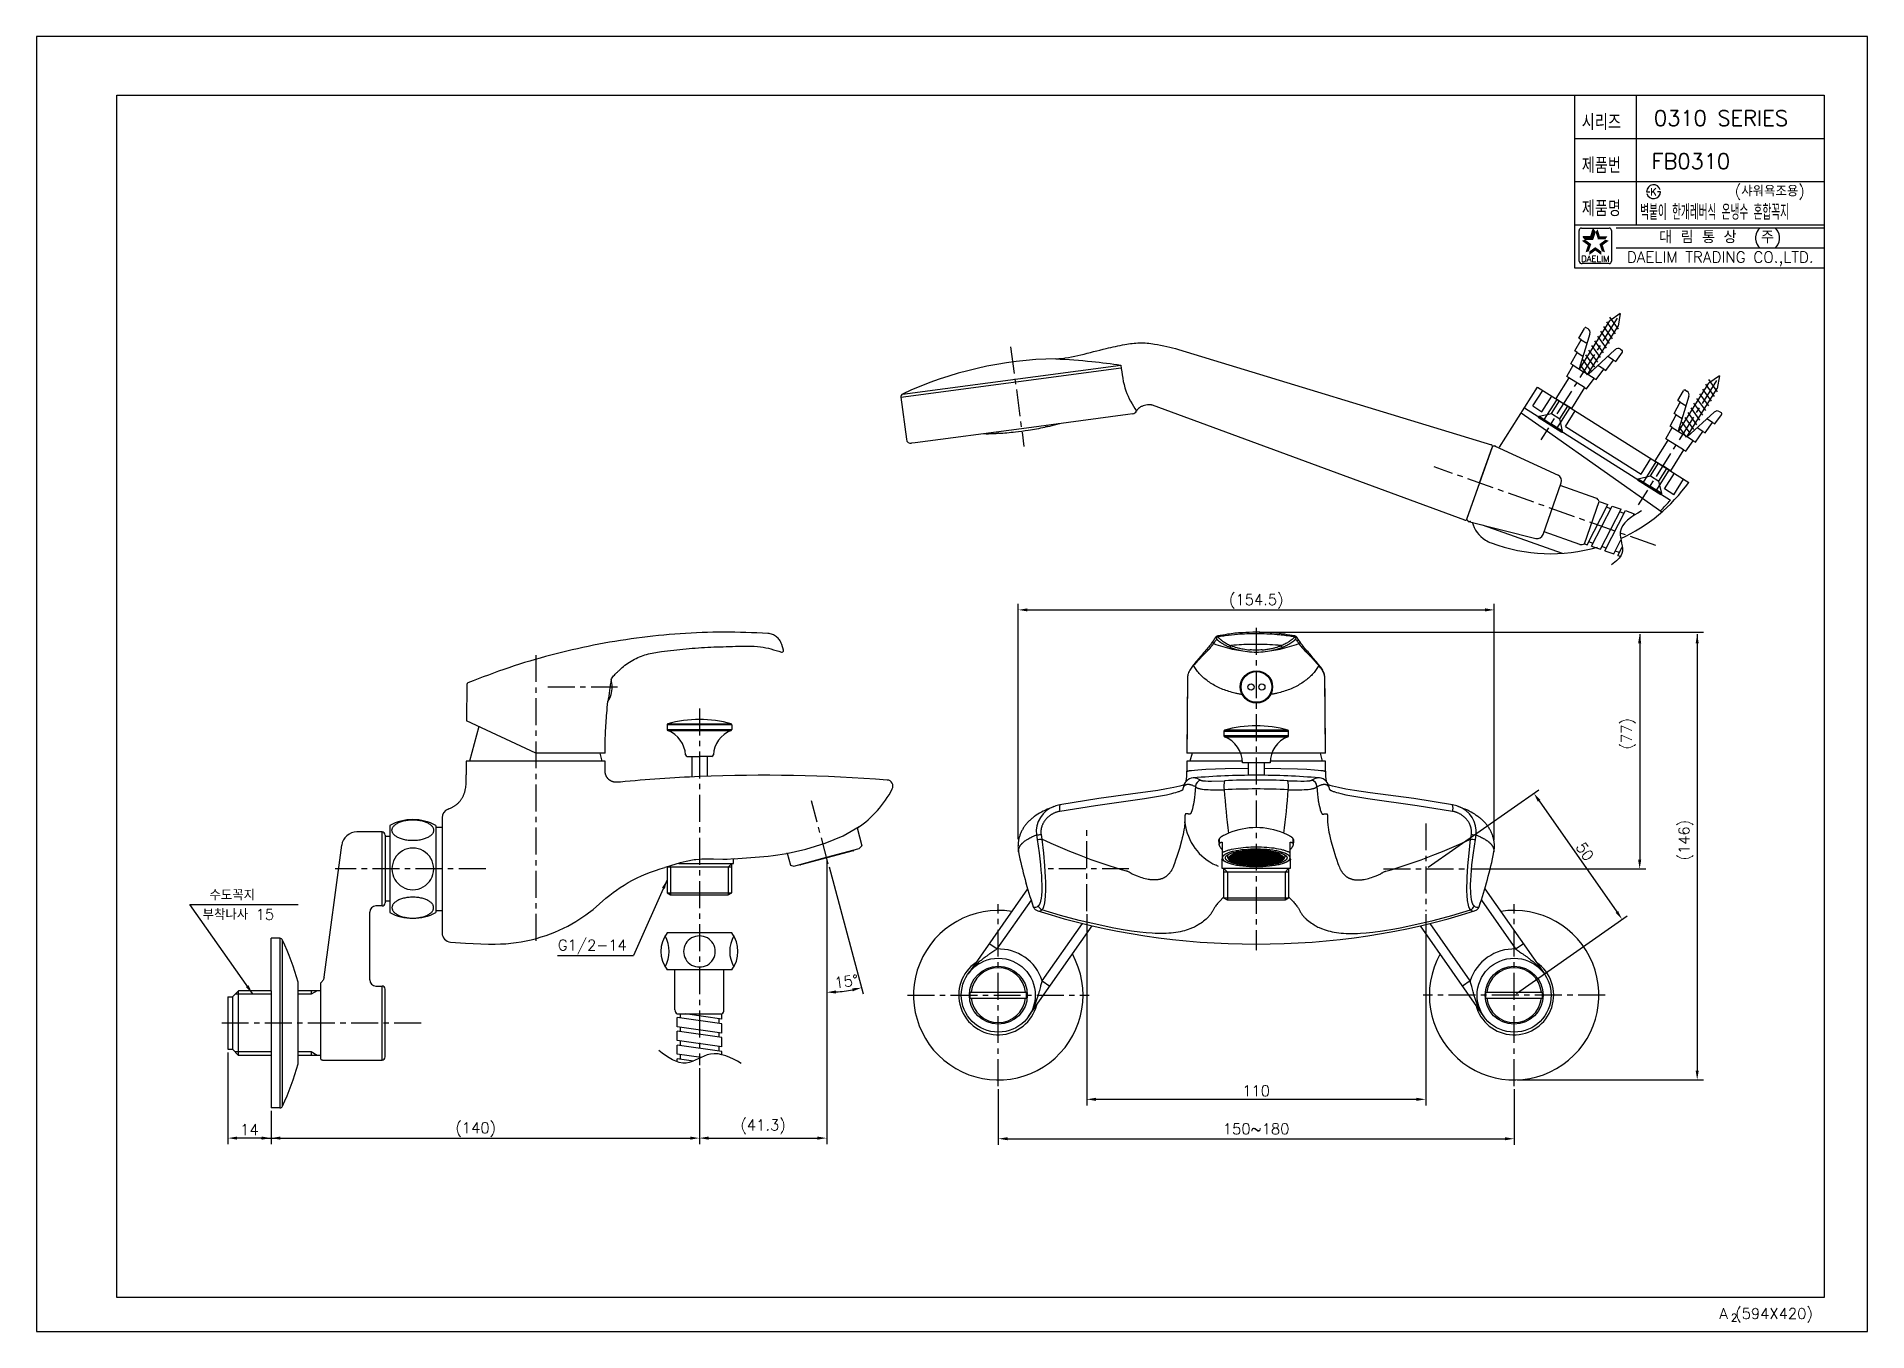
# Model space of a CAD drawing. Extents: x 10556 to 11150, y -5808 to -5388.
import ezdxf
from ezdxf.enums import TextEntityAlignment as Align

# ---------------------------------------------------------------- set-up
doc = ezdxf.new("R2010")
doc.units = 0
doc.header["$LTSCALE"] = 7
doc.header["$MEASUREMENT"] = 0
doc.linetypes.add('CENTER', pattern=[2, 1.25, -0.25, 0.25, -0.25])
doc.layers.get('0').update_dxf_attribs({"color": 2, "linetype": 'CONTINUOUS'})
doc.layers.get('Defpoints').update_dxf_attribs({"linetype": 'CONTINUOUS'})
for name, color, linetype in [('08_ALL_FEATURES', 7, 'CONTINUOUS'), ('CL', 1, 'CENTER'), ('D', 2, 'CONTINUOUS'), ('DIM', 2, 'CONTINUOUS'), ('DWG', 7, 'CONTINUOUS'), ('Make2D 표시선', 7, 'CONTINUOUS'), ('Make2D 표시선 - Tangent', 7, 'CONTINUOUS'), ('TXT', 4, 'CONTINUOUS')]:
    doc.layers.add(name, color=color, linetype=linetype)
doc.styles.add('GHS', font='ROMANS.shx', dxfattribs={"bigfont": 'GHS.shx'})
doc.styles.add('ROMANS', font='romans', dxfattribs={"bigfont": 'GHS.shx'})
doc.dimstyles.new('STANDARD$0', dxfattribs={"dimscale": 0, "dimtxt": 3.5, "dimasz": 3, "dimexe": 2, "dimexo": 1, "dimgap": 1, "dimtad": 3, "dimtoh": 1, "dimdec": 4, "dimdsep": 46, "dimtxsty": 'GHS', "dimcen": 2.5, "dimclrd": 256, "dimclre": 256, "dimclrt": 256, "dimadec": 0, "dimazin": 2, "dimtfac": 0.6, "dimtdec": 4, "dimtix": 1, "dimtmove": 2, "dimatfit": 3, "dimfxl": 0, "dimtolj": 1, "dimarcsym": 0})
doc.dimstyles.new('STANDARD$7', dxfattribs={"dimtxt": 3.5, "dimasz": 3, "dimexe": 1, "dimexo": 1, "dimgap": 1, "dimtad": 1, "dimdec": 4, "dimzin": 0, "dimdsep": 46, "dimtxsty": 'GHS', "dimcen": 1, "dimclrd": 256, "dimclre": 256, "dimclrt": 2, "dimadec": 4, "dimazin": 0, "dimtfac": 1, "dimtdec": 4, "dimtmove": 2, "dimatfit": 2, "dimfxl": 0, "dimtolj": 1, "dimtzin": 0, "dimlwd": -1, "dimlwe": -1, "dimarcsym": 0})

msp = doc.modelspace()

# ---------------------------------------------------------------- texts
at = {"color": 7, "style": 'GHS'}
for s, p in [('0310 SERIES', (11102.39608, -5414.50659)), ('FB0310', (11092.62999, -5428.50659))]:
    msp.add_text(s, height=5, dxfattribs=at).set_placement(p, align=Align.MIDDLE)
at = {"style": 'GHS'}
msp.add_text('(샤워욕조용)', height=3.5, dxfattribs=at).set_placement((11106.86079, -5439.90415))
at = {"style": 'GHS', "width": 0.5}
msp.add_text('벽붙이 한개레버식 온냉수 혼합꼭지', height=5, dxfattribs=at).set_placement((11076.18343, -5447.52413))
at = {"color": 7, "linetype": 'Continuous'}
for s, height, style, p in [('대 림 통 상  (주)', 4, 'GHS', (11102.14949, -5453.39023)), ('DAELIM TRADING CO.,LTD.', 3.6, 'ROMANS', (11102.14949, -5460.15758))]:
    msp.add_text(s, height=height, dxfattribs=dict(at, style=style)).set_placement(p, align=Align.MIDDLE)
at = {"color": 2, "linetype": 'Continuous', "style": 'ROMANS'}
msp.add_text('DAELIM', height=2, dxfattribs=at).set_placement((11061.61664, -5461.1508), align=Align.CENTER)
at = {"color": 7, "style": 'GHS'}
for s, height, p in [('A (594X420)', 3.5, (11101.90299, -5804.05842)), ('2', 2.5, (11105.55667, -5804.8904))]:
    msp.add_text(s, height=height, dxfattribs=at).set_placement(p)
at = {"layer": 'D', "style": 'GHS', "width": 0.8}
for s, p in [('시리즈', (11057.22951, -5418.35594)), ('제품번', (11057.22951, -5432.35594)), ('제품명', (11057.22951, -5446.35594))]:
    msp.add_text(s, height=5, dxfattribs=at).set_placement(p)
at = {"layer": 'D', "style": 'GHS'}
msp.add_text('K', height=2.394, dxfattribs=at).set_placement((11080.52184, -5438.40345), align=Align.MIDDLE)
for s, p in [('수도꼭지', (10611.96294, -5668.28261)), ('부착나사 15', (10609.74199, -5674.59414)), ('G1/2-14', (10725.02873, -5684.53263))]:
    msp.add_text(s, height=3.5, dxfattribs=at).set_placement(p)
at = {"layer": 'D', "char_height": 3.5, "attachment_point": 5, "style": 'GHS'}
for s, insert in [('(154.5)', (10951.60787, -5571.29294)), ('\\A1;110', (10951.567, -5730.06063)), ('150~180', (10951.567, -5742.38987))]:
    msp.add_mtext(s, dxfattribs=dict(at, insert=insert))
at = {"layer": 'DIM', "char_height": 3.5, "attachment_point": 5, "style": 'GHS'}
for s, insert, rotation in [('(77)', (11072.34125, -5614.24217), 90), ('(146)', (11091.0032, -5648.74375), 90), ('\\A1;50', (11058.24556, -5652.42691), 305.00005054), ('\\A1;15°', (10818.606, -5694.56363), 7.5)]:
    msp.add_mtext(s, dxfattribs=dict(at, insert=insert, rotation=rotation))
for s, insert in [('(140)', (10698.35262, -5742.64437)), ('\\A1;(41.3)', (10791.59992, -5741.7277))]:
    msp.add_mtext(s, dxfattribs=dict(at, insert=insert))

# ---------------------------------------------------------------- blocks, each defined once
blk = doc.blocks.new('S')
at = {"layer": 'DWG', "color": 2}
for p, q in [((5568.04, 3273.82), (5567.54, 3273.82)), ((5567.54, 3264.82), (5567.54, 3273.82)), ((5568.04, 3273.82), (5568.04, 3269.32)), ((5568.04, 3273.82), (5570.94, 3270.92)), ((5583.79, 3273.12), (5587.98, 3273.36)), ((5583.79, 3272.32), (5583.79, 3273.12)), ((5587.98, 3274.17), (5592.17, 3274.41)), ((5587.98, 3273.36), (5587.98, 3274.17)), ((5599.43, 3274.15), (5587.98, 3271.06)), ((5587.98, 3273.36), (5587.98, 3269.32)), ((5592.17, 3275.28), (5596.35, 3275.51)), ((5592.17, 3274.41), (5592.17, 3275.28)), ((5592.17, 3274.41), (5592.17, 3272.19)), ((5596.35, 3276.4), (5600.01, 3276.61)), ((5596.35, 3275.51), (5596.35, 3276.4)), ((5596.35, 3275.51), (5596.35, 3273.32)), ((5600.54, 3276.11), (5600.54, 3275.6)), ((5568.04, 3264.82), (5568.04, 3269.32)), ((5568.04, 3264.82), (5570.94, 3267.72)), ((5570.94, 3270.92), (5575.79, 3270.92)), ((5570.94, 3270.92), (5570.94, 3267.72)), ((5570.94, 3267.72), (5575.79, 3267.72)), ((5583.79, 3272.32), (5575.79, 3272.32)), ((5575.79, 3272.32), (5575.79, 3269.32)), ((5575.79, 3266.32), (5575.79, 3269.32)), ((5583.79, 3266.32), (5583.79, 3272.32)), ((5587.82, 3267.72), (5589.37, 3271.57)), ((5587.98, 3270.92), (5606.46, 3270.92)), ((5587.98, 3265.28), (5587.98, 3269.32)), ((5587.98, 3267.72), (5606.46, 3267.72)), ((5599.43, 3264.49), (5587.98, 3267.59)), ((5589.37, 3267.07), (5591.18, 3271.57)), ((5591.18, 3267.07), (5592.99, 3271.57)), ((5592.99, 3267.07), (5594.8, 3271.57)), ((5594.8, 3267.07), (5596.61, 3271.57)), ((5596.61, 3267.07), (5598.42, 3271.57)), ((5598.42, 3267.07), (5600.23, 3271.57)), ((5600.23, 3267.07), (5602.04, 3271.57)), ((5602.04, 3267.07), (5603.85, 3271.57)), ((5603.85, 3267.07), (5605.66, 3271.57)), ((5605.66, 3267.07), (5607.47, 3271.57)), ((5610.33, 3269.33), (5606.46, 3270.92)), ((5610.33, 3269.33), (5606.47, 3267.72)), ((5567.54, 3264.82), (5568.04, 3264.82)), ((5583.79, 3266.32), (5575.79, 3266.32)), ((5583.79, 3266.32), (5583.79, 3265.52)), ((5583.79, 3265.52), (5587.98, 3265.28)), ((5587.98, 3265.28), (5587.98, 3264.47)), ((5587.98, 3264.47), (5592.17, 3264.23)), ((5592.17, 3264.23), (5592.17, 3266.45)), ((5592.17, 3264.23), (5592.17, 3263.37)), ((5592.17, 3263.37), (5596.35, 3263.13)), ((5596.35, 3263.13), (5596.35, 3265.32)), ((5596.35, 3263.13), (5596.35, 3262.24)), ((5596.35, 3262.24), (5600.01, 3262.03)), ((5600.54, 3263.04), (5600.54, 3262.53))]:
    blk.add_line(p, q, dxfattribs=at)
for centre, radius, start, end in [((5599.04, 3275.6), 1.5, 285.12089, 0.00049), ((5600.04, 3276.11), 0.5, 0.00049, 93.22542), ((5599.04, 3263.04), 1.5, 0.00049, 74.88009), ((5600.04, 3262.53), 0.5, 266.77556, 0.00049)]:
    blk.add_arc(centre, radius, start, end, dxfattribs=at)
blk = doc.blocks.new('*D19')
at = {"layer": 'Defpoints', "color": 0}
for p in [(10617.95, -5716.57), (10631.95, -5735.57), (10617.95, -5745.39)]:
    blk.add_point(p, dxfattribs=at)
at = {"layer": 'DIM'}
for p, q in [((10617.95, -5717.57), (10617.95, -5747.39)), ((10631.95, -5736.57), (10631.95, -5747.39)), ((10628.95, -5745.39), (10620.95, -5745.39))]:
    blk.add_line(p, q, dxfattribs=at)
for points in [[(10620.95, -5744.89), (10620.95, -5745.89), (10617.95, -5745.39)], [(10628.95, -5744.89), (10628.95, -5745.89), (10631.95, -5745.39)]]:
    blk.add_solid(points, dxfattribs=at)
at = {"layer": 'DIM', "insert": (10624.95, -5742.64), "char_height": 3.5, "attachment_point": 5, "style": 'GHS'}
blk.add_mtext('\\A1;14', dxfattribs=at)

# ---------------------------------------------------------------- dimensions: what is measured, and where the dimension line sits
at = {"layer": 'DIM'}
dim = msp.add_linear_dim(base=(10617.95195, -5745.39437), p1=(10631.95195, -5735.57469), p2=(10617.95195, -5716.57469), dimstyle='STANDARD$0', override={"dimscale": 1, "dimcen": 1, "dimadec": 4, "dimlwd": 65535, "dimlwe": 65535}, dxfattribs=at)
dim.commit()
dim.dimension.update_dxf_attribs({"geometry": '*D19', "text_midpoint": (10624.95195, -5742.64437)})

# ---------------------------------------------------------------- linework, layer by layer
at = {"color": 7}
for p, q in [((11054.88915, -5407.08533), (11054.88915, -5463.08533)), ((11074.88915, -5407.08533), (11074.88915, -5449.08533)), ((11054.88915, -5421.08533), (11135.88915, -5421.08533)), ((11054.88915, -5435.08533), (11135.88915, -5435.08533)), ((11054.88915, -5449.08533), (11135.88915, -5449.08533)), ((11054.88915, -5463.08533), (11135.88915, -5463.08533)), ((10687.44302, -5649.21529), (10687.44302, -5666.93458))]:
    msp.add_line(p, q, dxfattribs=at)
at = {"color": 2, "linetype": 'Continuous'}
for p, q in [((11056.36664, -5460.9508), (11056.36664, -5450.9508)), ((11057.11664, -5450.2008), (11066.11664, -5450.2008)), ((11066.86664, -5450.9508), (11066.86664, -5460.9508)), ((11068.38915, -5450.08533), (11135.88915, -5450.08533)), ((11068.38915, -5456.58533), (11135.88915, -5456.58533)), ((11066.11664, -5461.7008), (11057.36664, -5461.7008))]:
    msp.add_line(p, q, dxfattribs=at)
at = {"color": 2}
for p, q in [((11058.36837, -5453.8177), (11057.70327, -5452.90226)), ((11057.70327, -5452.90226), (11060.12828, -5452.90226)), ((11060.12828, -5452.90226), (11060.87765, -5450.59594)), ((11060.79339, -5453.8177), (11061.54276, -5451.51137)), ((11061.54276, -5451.51137), (11060.87765, -5450.59594)), ((11058.36837, -5453.8177), (11060.79339, -5453.8177)), ((10951.59327, -5613.07724), (10941.31355, -5613.07724)), ((10961.873, -5613.07724), (10951.59327, -5613.07724)), ((10941.09392, -5613.36574), (10951.59327, -5613.36559)), ((10951.59327, -5614.93084), (10941.09392, -5614.93084)), ((10941.28895, -5615.21116), (10951.59327, -5615.21116)), ((10951.59327, -5613.36574), (10962.09263, -5613.36574)), ((10962.09263, -5614.93084), (10951.59327, -5614.93102)), ((10951.59327, -5615.21116), (10961.8976, -5615.21116)), ((10942.86147, -5654.34773), (10943.00777, -5654.63751)), ((10942.86437, -5654.33668), (10942.94942, -5654.54821)), ((10943.41603, -5654.23287), (10942.90189, -5654.23287)), ((10943.41603, -5654.18409), (10942.92599, -5654.18409)), ((10942.94942, -5654.23287), (10942.94942, -5654.54821)), ((10942.94942, -5654.54821), (10943.41603, -5654.54821)), ((10943.0512, -5654.69074), (10942.98016, -5654.59699)), ((10942.98016, -5654.59699), (10943.41603, -5654.59699)), ((10943.18472, -5653.86875), (10943.41603, -5653.86875)), ((10943.41603, -5653.81997), (10943.24132, -5653.81997)), ((10943.28404, -5654.9099), (10943.28404, -5654.59699)), ((10943.76755, -5653.66238), (10943.41603, -5653.81997)), ((10943.41603, -5653.81997), (10943.41603, -5653.68943)), ((10943.41603, -5653.86875), (10943.76774, -5654.02642)), ((10943.41603, -5654.18409), (10943.41603, -5653.86875)), ((10943.76693, -5654.02678), (10943.41603, -5654.18409)), ((10943.76774, -5654.39054), (10943.41603, -5654.23287)), ((10943.41603, -5654.54821), (10943.41603, -5654.23287)), ((10943.41603, -5654.54821), (10943.76652, -5654.39108)), ((10943.41603, -5654.59699), (10943.76774, -5654.75466)), ((10943.41603, -5654.91232), (10943.41603, -5654.59699)), ((10943.76693, -5654.75502), (10943.41603, -5654.91232)), ((10943.57926, -5653.84436), (10943.93078, -5653.68677)), ((10943.93097, -5654.00203), (10943.57926, -5653.84436)), ((10943.93097, -5654.05081), (10943.57926, -5654.20848)), ((10943.93097, -5654.36615), (10943.57926, -5654.20848)), ((10943.93097, -5654.41493), (10943.57926, -5654.5726)), ((10943.93097, -5654.73026), (10943.57926, -5654.5726)), ((10943.57926, -5654.93671), (10943.93097, -5654.77905)), ((10943.5874, -5653.58145), (10943.76774, -5653.6623)), ((10943.93097, -5653.63791), (10943.68357, -5653.527)), ((10943.93097, -5653.63791), (10943.93097, -5653.40187)), ((10944.63439, -5653.63791), (10943.93097, -5653.63791)), ((10943.93097, -5653.68669), (10944.63439, -5653.68669)), ((10943.93097, -5654.00203), (10943.93097, -5653.68719)), ((10944.63439, -5654.00203), (10943.93097, -5654.00203)), ((10944.63439, -5654.05081), (10943.93097, -5654.05081)), ((10943.93097, -5654.36615), (10943.93097, -5654.05081)), ((10943.93097, -5654.36615), (10944.63439, -5654.36615)), ((10944.63439, -5654.41493), (10943.93097, -5654.41493)), ((10943.93097, -5654.73026), (10943.93097, -5654.41493)), ((10943.93097, -5654.73026), (10944.63439, -5654.73026)), ((10944.63439, -5654.77905), (10943.93097, -5654.77905)), ((10943.93097, -5655.09438), (10943.93097, -5654.77905)), ((10944.10813, -5653.32257), (10944.63439, -5653.32257)), ((10944.63439, -5653.27379), (10944.22556, -5653.27379)), ((10944.98592, -5653.11621), (10944.63439, -5653.27379)), ((10944.63439, -5653.27379), (10944.63439, -5653.12259)), ((10944.63439, -5653.32257), (10944.98611, -5653.48024)), ((10944.63439, -5653.63791), (10944.63439, -5653.32257)), ((10944.98611, -5653.48024), (10944.63439, -5653.63791)), ((10944.63439, -5654.00203), (10944.63439, -5653.68719)), ((10944.98592, -5653.84444), (10944.63439, -5654.00203)), ((10944.63439, -5654.05131), (10944.63439, -5654.36615)), ((10944.63439, -5654.36615), (10944.98592, -5654.20856)), ((10944.98611, -5654.5726), (10944.63439, -5654.41493)), ((10944.63439, -5654.41493), (10944.63439, -5654.73026)), ((10944.63439, -5654.73026), (10944.98611, -5654.5726)), ((10944.63439, -5654.77905), (10944.63439, -5655.09438)), ((10944.98611, -5654.93671), (10944.63439, -5654.77905)), ((10944.63458, -5653.68677), (10944.98611, -5653.84436)), ((10944.98611, -5654.20848), (10944.63458, -5654.05089)), ((10944.79762, -5653.29818), (10945.14915, -5653.1406)), ((10944.79762, -5653.6623), (10945.14915, -5653.50472)), ((10944.79762, -5654.02642), (10945.14915, -5653.86883)), ((10945.14934, -5654.59699), (10944.79763, -5654.75465)), ((10944.79763, -5654.75466), (10945.14934, -5654.91232)), ((10944.79764, -5654.39053), (10945.14915, -5654.23295)), ((10944.79764, -5654.39054), (10945.14934, -5654.54821)), ((10945.14934, -5653.45585), (10944.79781, -5653.29826)), ((10945.14934, -5653.81997), (10944.79781, -5653.66238)), ((10945.14934, -5654.18409), (10944.79781, -5654.0265)), ((10944.84635, -5653.05347), (10944.98611, -5653.11612)), ((10945.14934, -5653.09173), (10944.97566, -5653.01388)), ((10945.14934, -5653.09173), (10945.14934, -5652.96346)), ((10945.85276, -5653.09173), (10945.14934, -5653.09173)), ((10945.14934, -5653.14051), (10945.85276, -5653.14051)), ((10945.14934, -5653.45585), (10945.14934, -5653.14101)), ((10945.85276, -5653.45585), (10945.14934, -5653.45585)), ((10945.14934, -5653.50463), (10945.85276, -5653.50463)), ((10945.14934, -5653.81997), (10945.14934, -5653.50513)), ((10945.85276, -5653.81997), (10945.14934, -5653.81997)), ((10945.14934, -5653.86875), (10945.85276, -5653.86875)), ((10945.14934, -5654.18409), (10945.14934, -5653.86925)), ((10945.85276, -5654.18409), (10945.14934, -5654.18409)), ((10945.85276, -5654.23287), (10945.14934, -5654.23287)), ((10945.14934, -5654.54821), (10945.14934, -5654.23337)), ((10945.14934, -5654.54821), (10945.85276, -5654.54821)), ((10945.85276, -5654.59699), (10945.14934, -5654.59699)), ((10945.14934, -5654.91232), (10945.14934, -5654.59699)), ((10945.85276, -5653.09173), (10945.85276, -5652.78634)), ((10946.20428, -5652.93415), (10945.85276, -5653.09173)), ((10945.85276, -5653.45585), (10945.85276, -5653.14101)), ((10946.20428, -5653.29826), (10945.85276, -5653.45585)), ((10945.85276, -5653.81997), (10945.85276, -5653.50513)), ((10946.20428, -5653.66238), (10945.85276, -5653.81997)), ((10945.85276, -5654.18409), (10945.85276, -5653.86925)), ((10946.20428, -5654.0265), (10945.85276, -5654.18409)), ((10945.85276, -5654.23337), (10945.85276, -5654.54821)), ((10945.85276, -5654.54821), (10946.20428, -5654.39062)), ((10945.85276, -5654.59699), (10945.85276, -5654.91232)), ((10946.20447, -5654.75466), (10945.85276, -5654.59699)), ((10945.85276, -5654.91232), (10946.20447, -5654.75466)), ((10945.85295, -5653.1406), (10946.20447, -5653.29818)), ((10945.85295, -5653.50472), (10946.20447, -5653.6623)), ((10945.85295, -5653.86883), (10946.20447, -5654.02642)), ((10946.20447, -5654.39054), (10945.85295, -5654.23295)), ((10945.86754, -5652.78302), (10946.20447, -5652.93406)), ((10946.01599, -5652.752), (10946.02233, -5652.74916)), ((10946.01599, -5653.11612), (10946.36751, -5652.95854)), ((10946.01599, -5653.48024), (10946.36751, -5653.32266)), ((10946.01599, -5653.84436), (10946.36751, -5653.68677)), ((10946.36751, -5654.05089), (10946.01599, -5654.20848)), ((10946.3677, -5654.41493), (10946.01599, -5654.5726)), ((10946.01599, -5654.5726), (10946.3677, -5654.73026)), ((10946.3677, -5654.77905), (10946.01599, -5654.93671)), ((10946.3677, -5652.90967), (10946.01618, -5652.75209)), ((10946.3677, -5653.27379), (10946.01618, -5653.11621)), ((10946.3677, -5653.63791), (10946.01618, -5653.48032)), ((10946.3677, -5654.00203), (10946.01618, -5653.84444)), ((10946.01618, -5654.20856), (10946.3677, -5654.36615)), ((10946.3677, -5652.90967), (10946.3677, -5652.67906)), ((10947.07112, -5652.90967), (10946.3677, -5652.90967)), ((10946.3677, -5652.95845), (10947.07112, -5652.95845)), ((10946.3677, -5653.27379), (10946.3677, -5652.95895)), ((10947.07112, -5653.27379), (10946.3677, -5653.27379)), ((10946.3677, -5653.32257), (10947.07112, -5653.32257)), ((10946.3677, -5653.63791), (10946.3677, -5653.32307)), ((10947.07112, -5653.63791), (10946.3677, -5653.63791)), ((10946.3677, -5653.68669), (10947.07112, -5653.68669)), ((10946.3677, -5654.00203), (10946.3677, -5653.68719)), ((10947.07112, -5654.00203), (10946.3677, -5654.00203)), ((10947.07112, -5654.05081), (10946.3677, -5654.05081)), ((10946.3677, -5654.36615), (10946.3677, -5654.05131)), ((10946.3677, -5654.36615), (10947.07112, -5654.36615)), ((10946.3677, -5654.41493), (10947.07112, -5654.41493)), ((10946.3677, -5654.73026), (10946.3677, -5654.41493)), ((10947.07112, -5654.73026), (10946.3677, -5654.73026)), ((10946.3677, -5655.09438), (10946.3677, -5654.77905)), ((10947.07112, -5654.77905), (10946.3677, -5654.77905)), ((10946.83889, -5652.59434), (10947.07112, -5652.59434)), ((10947.07112, -5652.90967), (10947.07112, -5652.59484)), ((10947.42265, -5652.75209), (10947.07112, -5652.90967)), ((10947.07112, -5653.27379), (10947.07112, -5652.95895)), ((10947.42265, -5653.11621), (10947.07112, -5653.27379)), ((10947.07112, -5653.63791), (10947.07112, -5653.32307)), ((10947.42265, -5653.48032), (10947.07112, -5653.63791)), ((10947.07112, -5654.00203), (10947.07112, -5653.68719)), ((10947.42265, -5653.84444), (10947.07112, -5654.00203)), ((10947.07112, -5654.05131), (10947.07112, -5654.36615)), ((10947.07112, -5654.36615), (10947.42265, -5654.20856)), ((10947.42284, -5654.5726), (10947.07112, -5654.41493)), ((10947.07112, -5654.41493), (10947.07112, -5654.73026)), ((10947.07112, -5654.73026), (10947.42265, -5654.57268)), ((10947.07112, -5654.77965), (10947.07112, -5655.09438)), ((10947.07131, -5652.59442), (10947.42284, -5652.752)), ((10947.07131, -5652.95854), (10947.42284, -5653.11612)), ((10947.07131, -5653.32266), (10947.42284, -5653.48024)), ((10947.07131, -5653.68677), (10947.42284, -5653.84436)), ((10947.42284, -5654.20848), (10947.07131, -5654.05089)), ((10947.42284, -5654.93671), (10947.07135, -5654.77915)), ((10947.23435, -5652.56994), (10947.36023, -5652.51351)), ((10947.23435, -5652.93406), (10947.58588, -5652.77648)), ((10947.23435, -5653.29818), (10947.58588, -5653.1406)), ((10947.23435, -5654.02642), (10947.58607, -5653.86875)), ((10947.58607, -5654.18409), (10947.23435, -5654.02642)), ((10947.58588, -5654.23295), (10947.23435, -5654.39054)), ((10947.58588, -5654.59707), (10947.23435, -5654.75466)), ((10947.23435, -5654.75466), (10947.58607, -5654.91232)), ((10947.58607, -5652.72761), (10947.23454, -5652.57003)), ((10947.58607, -5653.09173), (10947.23454, -5652.93415)), ((10947.58607, -5653.45585), (10947.23454, -5653.29826)), ((10947.58607, -5654.54821), (10947.23454, -5654.39062)), ((10947.58607, -5652.72761), (10947.58607, -5652.48231)), ((10948.28949, -5652.72761), (10947.58607, -5652.72761)), ((10947.58607, -5652.77639), (10948.28949, -5652.77639)), ((10947.58607, -5653.09173), (10947.58607, -5652.7769)), ((10948.28949, -5653.09173), (10947.58607, -5653.09173)), ((10947.58607, -5653.14051), (10948.28949, -5653.14051)), ((10947.58607, -5653.45585), (10947.58607, -5653.14101)), ((10948.28949, -5653.45585), (10947.58607, -5653.45585)), ((10947.58607, -5654.18409), (10947.58607, -5653.86875)), ((10947.58607, -5653.86875), (10948.28949, -5653.86875)), ((10948.28949, -5654.18409), (10947.58607, -5654.18409)), ((10948.28949, -5654.23287), (10947.58607, -5654.23287)), ((10947.58607, -5654.54821), (10947.58607, -5654.23337)), ((10947.58607, -5654.54821), (10948.28949, -5654.54821)), ((10948.28949, -5654.59699), (10947.58607, -5654.59699)), ((10947.58607, -5654.91232), (10947.58607, -5654.59749)), ((10948.16189, -5652.41228), (10948.28949, -5652.41228)), ((10948.28949, -5652.72761), (10948.28949, -5652.41228)), ((10948.28949, -5652.41228), (10948.6412, -5652.56994)), ((10948.6412, -5652.56994), (10948.28949, -5652.72761)), ((10948.28949, -5653.09173), (10948.28949, -5652.7769)), ((10948.64101, -5652.93415), (10948.28949, -5653.09173)), ((10948.28949, -5653.45585), (10948.28949, -5653.14101)), ((10948.64101, -5653.29826), (10948.28949, -5653.45585)), ((10948.28949, -5654.18409), (10948.28949, -5653.86925)), ((10948.64101, -5654.0265), (10948.28949, -5654.18409)), ((10948.28949, -5654.23337), (10948.28949, -5654.54821)), ((10948.28949, -5654.54821), (10948.64101, -5654.39062)), ((10948.28949, -5654.59749), (10948.28949, -5654.91232)), ((10948.28949, -5654.91232), (10948.64101, -5654.75474)), ((10948.28968, -5652.77648), (10948.6412, -5652.93406)), ((10948.28968, -5653.1406), (10948.6412, -5653.29818)), ((10948.28968, -5653.86883), (10948.6412, -5654.02642)), ((10948.6412, -5654.39054), (10948.28968, -5654.23295)), ((10948.6412, -5654.75466), (10948.28968, -5654.59707)), ((10948.45272, -5652.38788), (10948.47023, -5652.38004)), ((10948.80443, -5652.54555), (10948.45272, -5652.38788)), ((10948.45272, -5652.752), (10948.80424, -5652.59442)), ((10948.45272, -5653.11612), (10948.80443, -5652.95845)), ((10948.80443, -5653.27379), (10948.45272, -5653.11612)), ((10948.45272, -5653.48024), (10948.80424, -5653.32266)), ((10948.45272, -5653.84436), (10948.80424, -5653.68677)), ((10948.80443, -5654.05081), (10948.45272, -5654.20848)), ((10948.45272, -5654.20848), (10948.80443, -5654.36615)), ((10948.80424, -5654.41501), (10948.45272, -5654.5726)), ((10948.45272, -5654.93671), (10948.80443, -5654.77905)), ((10948.80443, -5652.90967), (10948.4529, -5652.75209)), ((10948.80443, -5653.63791), (10948.4529, -5653.48032)), ((10948.80443, -5654.00203), (10948.4529, -5653.84444)), ((10948.4529, -5654.57268), (10948.80443, -5654.73026)), ((10948.80443, -5652.54555), (10948.80443, -5652.34898)), ((10949.50785, -5652.54555), (10948.80443, -5652.54555)), ((10948.80443, -5652.59434), (10949.50785, -5652.59434)), ((10948.80443, -5652.90967), (10948.80443, -5652.59484)), ((10949.50785, -5652.90967), (10948.80443, -5652.90967)), ((10948.80443, -5653.27379), (10948.80443, -5652.95845)), ((10948.80443, -5652.95845), (10949.50785, -5652.95845)), ((10949.50785, -5653.27379), (10948.80443, -5653.27379)), ((10948.80443, -5653.32257), (10949.50785, -5653.32257)), ((10948.80443, -5653.63791), (10948.80443, -5653.32307)), ((10949.50785, -5653.63791), (10948.80443, -5653.63791)), ((10948.80443, -5653.68669), (10949.50785, -5653.68669)), ((10948.80443, -5654.00203), (10948.80443, -5653.68719)), ((10949.50785, -5654.00203), (10948.80443, -5654.00203)), ((10948.80443, -5654.05081), (10949.50785, -5654.05081)), ((10948.80443, -5654.36615), (10948.80443, -5654.05081)), ((10948.80443, -5654.36615), (10949.50785, -5654.36615)), ((10949.50785, -5654.41493), (10948.80443, -5654.41493)), ((10948.80443, -5654.73026), (10948.80443, -5654.41543)), ((10949.50785, -5654.73026), (10948.80443, -5654.73026)), ((10948.80443, -5654.77905), (10949.50785, -5654.77905)), ((10948.80443, -5655.09438), (10948.80443, -5654.77905)), ((10949.50785, -5652.54555), (10949.50785, -5652.29614)), ((10949.85938, -5652.38797), (10949.50785, -5652.54555)), ((10949.50785, -5652.90967), (10949.50785, -5652.59484)), ((10949.85938, -5652.75209), (10949.50785, -5652.90967)), ((10949.50785, -5652.95845), (10949.85956, -5653.11612)), ((10949.50785, -5653.27379), (10949.50785, -5652.95845)), ((10949.85938, -5653.11621), (10949.50785, -5653.27379)), ((10949.50785, -5653.63791), (10949.50785, -5653.32307)), ((10949.85938, -5653.48032), (10949.50785, -5653.63791)), ((10949.50785, -5654.00203), (10949.50785, -5653.68719)), ((10949.85938, -5653.84444), (10949.50785, -5654.00203)), ((10949.50785, -5654.05081), (10949.85956, -5654.20848)), ((10949.50785, -5654.05081), (10949.50785, -5654.36615)), ((10949.85956, -5654.20848), (10949.50785, -5654.36615)), ((10949.50785, -5654.41543), (10949.50785, -5654.73026)), ((10949.50785, -5654.73026), (10949.85938, -5654.57268)), ((10949.85956, -5654.93671), (10949.50785, -5654.77905)), ((10949.50785, -5654.77905), (10949.50785, -5655.09438)), ((10949.50804, -5652.59442), (10949.85956, -5652.752)), ((10949.50804, -5653.32266), (10949.85956, -5653.48024)), ((10949.50804, -5653.68677), (10949.85956, -5653.84436)), ((10949.85956, -5654.5726), (10949.50804, -5654.41501)), ((10949.63718, -5652.28819), (10949.85956, -5652.38788)), ((10949.67108, -5652.56994), (10950.02279, -5652.41228)), ((10949.67108, -5652.93406), (10950.02261, -5652.77648)), ((10949.67108, -5653.29818), (10950.02261, -5653.1406)), ((10949.67108, -5653.6623), (10950.02261, -5653.50472)), ((10949.67108, -5654.02642), (10950.02261, -5653.86883)), ((10950.02261, -5654.23295), (10949.67108, -5654.39054)), ((10950.02261, -5654.59707), (10949.67108, -5654.75466)), ((10950.02279, -5652.72761), (10949.67127, -5652.57003)), ((10950.02279, -5653.09173), (10949.67127, -5652.93415)), ((10950.02279, -5653.45585), (10949.67127, -5653.29826)), ((10950.02279, -5653.81997), (10949.67127, -5653.66238)), ((10950.02279, -5654.18409), (10949.67127, -5654.0265)), ((10949.67127, -5654.39062), (10950.02279, -5654.54821)), ((10949.67127, -5654.75474), (10950.02279, -5654.91232)), ((10950.02279, -5652.36349), (10949.83055, -5652.27731)), ((10950.02279, -5652.36349), (10950.02279, -5652.26766)), ((10950.72622, -5652.36349), (10950.02279, -5652.36349)), ((10950.02279, -5652.72761), (10950.02279, -5652.41228)), ((10950.02279, -5652.41228), (10950.72622, -5652.41228)), ((10950.72622, -5652.72761), (10950.02279, -5652.72761)), ((10950.02279, -5652.77639), (10950.72622, -5652.77639)), ((10950.02279, -5653.09173), (10950.02279, -5652.7769)), ((10950.72622, -5653.09173), (10950.02279, -5653.09173)), ((10950.02279, -5653.14051), (10950.72622, -5653.14051)), ((10950.02279, -5653.45585), (10950.02279, -5653.14101)), ((10950.72622, -5653.45585), (10950.02279, -5653.45585)), ((10950.02279, -5653.50463), (10950.72622, -5653.50463)), ((10950.02279, -5653.81997), (10950.02279, -5653.50513)), ((10950.72622, -5653.81997), (10950.02279, -5653.81997)), ((10950.02279, -5653.86875), (10950.72622, -5653.86875)), ((10950.02279, -5654.18409), (10950.02279, -5653.86925)), ((10950.72622, -5654.18409), (10950.02279, -5654.18409)), ((10950.72622, -5654.23287), (10950.02279, -5654.23287)), ((10950.02279, -5654.54821), (10950.02279, -5654.23337)), ((10950.02279, -5654.54821), (10950.72622, -5654.54821)), ((10950.72622, -5654.59699), (10950.02279, -5654.59699)), ((10950.02279, -5654.91232), (10950.02279, -5654.59749)), ((10951.01083, -5652.23591), (10950.72622, -5652.36349)), ((10950.72622, -5652.36349), (10950.72622, -5652.24203)), ((10950.72622, -5652.72761), (10950.72622, -5652.41228)), ((10950.72622, -5652.41228), (10951.07793, -5652.56994)), ((10951.07774, -5652.57003), (10950.72622, -5652.72761)), ((10950.72622, -5653.09173), (10950.72622, -5652.77639)), ((10950.72622, -5652.77639), (10951.07793, -5652.93406)), ((10951.07793, -5652.93406), (10950.72622, -5653.09173)), ((10950.72622, -5653.45585), (10950.72622, -5653.14101)), ((10951.07774, -5653.29826), (10950.72622, -5653.45585)), ((10950.72622, -5653.81997), (10950.72622, -5653.50513)), ((10951.07774, -5653.66238), (10950.72622, -5653.81997)), ((10950.72622, -5654.18409), (10950.72622, -5653.86925)), ((10951.07774, -5654.0265), (10950.72622, -5654.18409)), ((10950.72622, -5654.23337), (10950.72622, -5654.54821)), ((10950.72622, -5654.54821), (10951.07774, -5654.39062)), ((10950.72622, -5654.59749), (10950.72622, -5654.91232)), ((10950.72622, -5654.91232), (10951.07774, -5654.75474)), ((10950.7264, -5653.1406), (10951.07793, -5653.29818)), ((10950.7264, -5653.50472), (10951.07793, -5653.6623)), ((10950.7264, -5653.86883), (10951.07793, -5654.02642)), ((10951.07793, -5654.39054), (10950.7264, -5654.23295)), ((10951.07793, -5654.75466), (10950.7264, -5654.59707)), ((10950.88945, -5652.38788), (10951.23545, -5652.23278)), ((10950.88945, -5652.752), (10951.24116, -5652.59434)), ((10951.24116, -5652.90967), (10950.88945, -5652.752)), ((10950.88945, -5653.11612), (10951.24097, -5652.95854)), ((10950.88945, -5653.48024), (10951.24116, -5653.32257)), ((10951.24116, -5653.63791), (10950.88945, -5653.48024)), ((10950.88945, -5653.84436), (10951.24116, -5653.68669)), ((10951.24116, -5654.00203), (10950.88945, -5653.84436)), ((10951.24097, -5654.41501), (10950.88945, -5654.5726)), ((10951.24097, -5654.77913), (10950.88945, -5654.93671)), ((10951.24116, -5652.54555), (10950.88963, -5652.38797)), ((10951.24116, -5653.27379), (10950.88963, -5653.11621)), ((10950.88963, -5654.57268), (10951.24116, -5654.73026)), ((10951.24116, -5652.54555), (10951.24116, -5652.23272)), ((10951.94458, -5652.54555), (10951.24116, -5652.54555)), ((10951.24116, -5652.90967), (10951.24116, -5652.59434)), ((10951.24116, -5652.59434), (10951.94458, -5652.59434)), ((10951.94458, -5652.90967), (10951.24116, -5652.90967)), ((10951.24116, -5652.95845), (10951.94458, -5652.95845)), ((10951.24116, -5653.27379), (10951.24116, -5652.95895)), ((10951.94458, -5653.27379), (10951.24116, -5653.27379)), ((10951.24116, -5653.63791), (10951.24116, -5653.32257)), ((10951.24116, -5653.32257), (10951.94458, -5653.32257)), ((10951.94458, -5653.63791), (10951.24116, -5653.63791)), ((10951.24116, -5654.00203), (10951.24116, -5653.68669)), ((10951.24116, -5653.68669), (10951.94458, -5653.68669)), ((10951.94458, -5654.00203), (10951.24116, -5654.00203)), ((10951.24116, -5654.41493), (10951.94458, -5654.41493)), ((10951.24116, -5654.73026), (10951.24116, -5654.41543)), ((10951.94458, -5654.73026), (10951.24116, -5654.73026)), ((10951.94458, -5654.77905), (10951.24116, -5654.77905)), ((10951.24116, -5655.09438), (10951.24116, -5654.77955)), ((10951.94458, -5652.54555), (10951.94458, -5652.23271)), ((10952.29611, -5652.38797), (10951.94458, -5652.54555)), ((10951.94458, -5652.59434), (10952.29629, -5652.752)), ((10951.94458, -5652.90967), (10951.94458, -5652.59434)), ((10952.29629, -5652.752), (10951.94458, -5652.90967)), ((10951.94458, -5653.27379), (10951.94458, -5652.95895)), ((10952.29611, -5653.11621), (10951.94458, -5653.27379)), ((10951.94458, -5653.63791), (10951.94458, -5653.32307)), ((10952.29611, -5653.48032), (10951.94458, -5653.63791)), ((10951.94458, -5653.68669), (10952.29629, -5653.84436)), ((10951.94458, -5654.00203), (10951.94458, -5653.68669)), ((10952.29629, -5653.84436), (10951.94458, -5654.00203)), ((10951.94458, -5654.73026), (10951.94458, -5654.41543)), ((10952.29611, -5654.57268), (10951.94458, -5654.73026)), ((10951.94458, -5655.09438), (10951.94458, -5654.77955)), ((10951.94477, -5652.95854), (10952.29629, -5653.11612)), ((10951.94477, -5653.32266), (10952.29629, -5653.48024)), ((10951.94477, -5654.41501), (10952.29629, -5654.5726)), ((10952.29629, -5654.93671), (10951.94477, -5654.77913)), ((10951.95027, -5652.23277), (10952.29629, -5652.38788)), ((10952.45934, -5652.41236), (10952.10781, -5652.56994)), ((10952.45952, -5652.72761), (10952.10781, -5652.56994)), ((10952.45934, -5652.77648), (10952.10781, -5652.93406)), ((10952.45934, -5653.1406), (10952.10781, -5653.29818)), ((10952.10781, -5653.29818), (10952.45952, -5653.45585)), ((10952.10781, -5653.6623), (10952.45934, -5653.50472)), ((10952.45934, -5653.86883), (10952.10781, -5654.02642)), ((10952.10781, -5654.39054), (10952.45934, -5654.23295)), ((10952.10781, -5654.75466), (10952.45934, -5654.59707)), ((10952.108, -5652.93415), (10952.45952, -5653.09173)), ((10952.108, -5653.66238), (10952.45952, -5653.81997)), ((10952.108, -5654.0265), (10952.45952, -5654.18409)), ((10952.45952, -5654.54821), (10952.108, -5654.39062)), ((10952.45952, -5654.91232), (10952.108, -5654.75474)), ((10952.17488, -5652.23589), (10952.45952, -5652.36349)), ((10952.45952, -5652.36349), (10952.45952, -5652.24201)), ((10952.45952, -5652.36349), (10953.16295, -5652.36349)), ((10953.16295, -5652.41228), (10952.45952, -5652.41228)), ((10952.45952, -5652.72761), (10952.45952, -5652.41278)), ((10953.16295, -5652.72761), (10952.45952, -5652.72761)), ((10953.16295, -5652.77639), (10952.45952, -5652.77639)), ((10952.45952, -5653.09173), (10952.45952, -5652.7769)), ((10952.45952, -5653.09173), (10953.16295, -5653.09173)), ((10953.16295, -5653.14051), (10952.45952, -5653.14051)), ((10952.45952, -5653.45585), (10952.45952, -5653.14101)), ((10952.45952, -5653.45585), (10953.16295, -5653.45585)), ((10953.16295, -5653.50463), (10952.45952, -5653.50463)), ((10952.45952, -5653.81997), (10952.45952, -5653.50513)), ((10952.45952, -5653.81997), (10953.16295, -5653.81997)), ((10953.16295, -5653.86875), (10952.45952, -5653.86875)), ((10952.45952, -5654.18409), (10952.45952, -5653.86925)), ((10952.45952, -5654.18409), (10953.16295, -5654.18409)), ((10952.45952, -5654.23287), (10953.16295, -5654.23287)), ((10952.45952, -5654.23337), (10952.45952, -5654.54821)), ((10953.16295, -5654.54821), (10952.45952, -5654.54821)), ((10952.45952, -5654.59699), (10953.16295, -5654.59699)), ((10952.45952, -5654.59749), (10952.45952, -5654.91232)), ((10953.16295, -5652.36349), (10953.16295, -5652.26762)), ((10953.16295, -5652.36349), (10953.35528, -5652.27727)), ((10953.16295, -5652.72761), (10953.16295, -5652.41278)), ((10953.16295, -5652.72761), (10953.51447, -5652.57003)), ((10953.16295, -5652.77639), (10953.51466, -5652.93406)), ((10953.16295, -5653.09173), (10953.16295, -5652.77639)), ((10953.16295, -5653.09173), (10953.51466, -5652.93406)), ((10953.16295, -5653.45585), (10953.16295, -5653.14101)), ((10953.16295, -5653.45585), (10953.51447, -5653.29826)), ((10953.16295, -5653.81997), (10953.16295, -5653.50513)), ((10953.16295, -5653.81997), (10953.51447, -5653.66238)), ((10953.16295, -5654.18409), (10953.16295, -5653.86925)), ((10953.51447, -5654.0265), (10953.16295, -5654.18409)), ((10953.16295, -5654.54821), (10953.16295, -5654.23337)), ((10953.51447, -5654.39062), (10953.16295, -5654.54821)), ((10953.16295, -5654.91232), (10953.16295, -5654.59749)), ((10953.51447, -5654.75474), (10953.16295, -5654.91232)), ((10953.51466, -5652.56994), (10953.16313, -5652.41236)), ((10953.51466, -5653.29818), (10953.16313, -5653.1406)), ((10953.51466, -5653.6623), (10953.16313, -5653.50472)), ((10953.51466, -5654.02642), (10953.16313, -5653.86883)), ((10953.16313, -5654.23295), (10953.51466, -5654.39054)), ((10953.16313, -5654.59707), (10953.51466, -5654.75466)), ((10953.54865, -5652.28815), (10953.32618, -5652.38788)), ((10953.6777, -5652.59442), (10953.32618, -5652.752)), ((10953.67789, -5652.95845), (10953.32618, -5653.11612)), ((10953.32618, -5653.11612), (10953.67789, -5653.27379)), ((10953.6777, -5653.32266), (10953.32618, -5653.48024)), ((10953.67789, -5653.68669), (10953.32618, -5653.84436)), ((10953.32618, -5653.84436), (10953.67789, -5654.00203)), ((10953.32618, -5654.20848), (10953.6777, -5654.05089)), ((10953.32618, -5654.5726), (10953.6777, -5654.41501)), ((10953.67789, -5654.73026), (10953.32618, -5654.5726)), ((10953.32618, -5654.93671), (10953.67789, -5654.77905)), ((10953.32636, -5652.38797), (10953.67789, -5652.54555)), ((10953.32636, -5652.75209), (10953.67789, -5652.90967)), ((10953.32636, -5653.48032), (10953.67789, -5653.63791)), ((10953.67789, -5654.36615), (10953.32636, -5654.20856)), ((10953.67789, -5652.54555), (10953.67789, -5652.29609)), ((10953.67789, -5652.54555), (10954.38131, -5652.54555)), ((10953.67789, -5652.59434), (10954.38131, -5652.59434)), ((10953.67789, -5652.90967), (10953.67789, -5652.59484)), ((10953.67789, -5652.90967), (10954.38131, -5652.90967)), ((10953.67789, -5652.95845), (10954.38131, -5652.95845)), ((10953.67789, -5653.27379), (10953.67789, -5652.95845)), ((10954.38131, -5653.27379), (10953.67789, -5653.27379)), ((10954.38131, -5653.32257), (10953.67789, -5653.32257)), ((10953.67789, -5653.63791), (10953.67789, -5653.32307)), ((10953.67789, -5653.63791), (10954.38131, -5653.63791)), ((10953.67789, -5654.00203), (10953.67789, -5653.68669)), ((10953.67789, -5653.68669), (10954.38131, -5653.68669)), ((10954.38131, -5654.00203), (10953.67789, -5654.00203)), ((10953.67789, -5654.05081), (10954.38131, -5654.05081)), ((10953.67789, -5654.05131), (10953.67789, -5654.36615)), ((10954.38131, -5654.36615), (10953.67789, -5654.36615)), ((10953.67789, -5654.41493), (10954.38131, -5654.41493)), ((10953.67789, -5654.41543), (10953.67789, -5654.73026)), ((10954.38131, -5654.73026), (10953.67789, -5654.73026)), ((10953.67789, -5654.77905), (10954.38131, -5654.77905)), ((10953.67789, -5654.77905), (10953.67789, -5655.09438)), ((10954.38131, -5652.54555), (10954.38131, -5652.34891)), ((10954.38131, -5652.54555), (10954.73302, -5652.38788)), ((10954.38131, -5652.90967), (10954.38131, -5652.59484)), ((10954.38131, -5652.90967), (10954.73284, -5652.75209)), ((10954.38131, -5653.27379), (10954.38131, -5652.95895)), ((10954.73284, -5653.11621), (10954.38131, -5653.27379)), ((10954.38131, -5653.63791), (10954.38131, -5653.32307)), ((10954.38131, -5653.63791), (10954.73284, -5653.48032)), ((10954.38131, -5654.00203), (10954.38131, -5653.68719)), ((10954.38131, -5654.00203), (10954.73302, -5653.84436)), ((10954.38131, -5654.36615), (10954.38131, -5654.05131)), ((10954.73284, -5654.20856), (10954.38131, -5654.36615)), ((10954.38131, -5654.73026), (10954.38131, -5654.41543)), ((10954.73284, -5654.57268), (10954.38131, -5654.73026)), ((10954.38131, -5655.09438), (10954.38131, -5654.77955)), ((10954.73302, -5652.752), (10954.3815, -5652.59442)), ((10954.3815, -5652.95854), (10954.73302, -5653.11612)), ((10954.73302, -5653.48024), (10954.3815, -5653.32266)), ((10954.73302, -5653.84436), (10954.3815, -5653.68677)), ((10954.3815, -5654.05089), (10954.73302, -5654.20848)), ((10954.3815, -5654.41501), (10954.73302, -5654.5726)), ((10954.3815, -5654.77913), (10954.73302, -5654.93671)), ((10954.89625, -5652.41228), (10954.54454, -5652.56994)), ((10954.54454, -5652.93406), (10954.89607, -5652.77648)), ((10954.54454, -5653.29818), (10954.89607, -5653.1406)), ((10954.89607, -5653.86883), (10954.54454, -5654.02642)), ((10954.54454, -5654.39054), (10954.89607, -5654.23295)), ((10954.89625, -5654.54821), (10954.54454, -5654.39054)), ((10954.54454, -5654.75466), (10954.89607, -5654.59707)), ((10954.54473, -5652.57003), (10954.89625, -5652.72761)), ((10954.89625, -5653.09173), (10954.54473, -5652.93415)), ((10954.54473, -5653.29826), (10954.89625, -5653.45585)), ((10954.54473, -5654.0265), (10954.89625, -5654.18409)), ((10954.89625, -5654.91232), (10954.54473, -5654.75474)), ((10954.73302, -5652.38788), (10954.71529, -5652.37993)), ((10955.02466, -5652.41228), (10954.89625, -5652.41228)), ((10954.89625, -5652.72761), (10954.89625, -5652.41228)), ((10954.89625, -5652.72761), (10955.59968, -5652.72761)), ((10954.89625, -5652.77639), (10955.59968, -5652.77639)), ((10954.89625, -5653.09173), (10954.89625, -5652.7769)), ((10955.59968, -5653.09173), (10954.89625, -5653.09173)), ((10955.59968, -5653.14051), (10954.89625, -5653.14051)), ((10954.89625, -5653.45585), (10954.89625, -5653.14101)), ((10954.89625, -5653.45585), (10955.59968, -5653.45585)), ((10954.89625, -5653.86875), (10955.59968, -5653.86875)), ((10954.89625, -5654.18409), (10954.89625, -5653.86925)), ((10954.89625, -5654.18409), (10955.59968, -5654.18409)), ((10954.89625, -5654.23287), (10955.59968, -5654.23287)), ((10954.89625, -5654.23337), (10954.89625, -5654.54821)), ((10955.59968, -5654.54821), (10954.89625, -5654.54821)), ((10954.89625, -5654.59699), (10955.59968, -5654.59699)), ((10954.89625, -5654.59749), (10954.89625, -5654.91232)), ((10955.59968, -5652.72761), (10955.59968, -5652.48221)), ((10955.59968, -5652.72761), (10955.9512, -5652.57003)), ((10955.59968, -5653.09173), (10955.59968, -5652.7769)), ((10955.59968, -5653.09173), (10955.9512, -5652.93415)), ((10955.59968, -5653.45585), (10955.59968, -5653.14101)), ((10955.9512, -5653.29826), (10955.59968, -5653.45585)), ((10955.59968, -5654.18409), (10955.59968, -5653.86925)), ((10955.59968, -5654.18409), (10955.9512, -5654.0265)), ((10955.59968, -5654.54821), (10955.59968, -5654.23337)), ((10955.9512, -5654.39062), (10955.59968, -5654.54821)), ((10955.59968, -5654.91232), (10955.59968, -5654.59749)), ((10955.95139, -5654.75466), (10955.59968, -5654.91232)), ((10955.95139, -5652.93406), (10955.59986, -5652.77648)), ((10955.95139, -5653.29818), (10955.59986, -5653.1406)), ((10955.59986, -5653.86883), (10955.95139, -5654.02642)), ((10955.59986, -5654.23295), (10955.95139, -5654.39054)), ((10955.59986, -5654.59707), (10955.95139, -5654.75466)), ((10956.11443, -5652.59442), (10955.76291, -5652.752)), ((10955.76291, -5652.752), (10956.11462, -5652.90967)), ((10956.11443, -5652.95854), (10955.76291, -5653.11612)), ((10956.11443, -5653.32266), (10955.76291, -5653.48024)), ((10956.11443, -5653.68677), (10955.76291, -5653.84436)), ((10955.76291, -5654.20848), (10956.11443, -5654.05089)), ((10955.76291, -5654.5726), (10956.11443, -5654.41501)), ((10955.76291, -5654.93671), (10956.11439, -5654.77915)), ((10955.76309, -5653.11621), (10956.11462, -5653.27379)), ((10955.76309, -5653.48032), (10956.11462, -5653.63791)), ((10955.76309, -5653.84444), (10956.11462, -5654.00203)), ((10956.11462, -5654.36615), (10955.76309, -5654.20856)), ((10956.11462, -5654.73026), (10955.76309, -5654.57268)), ((10955.95139, -5652.56994), (10955.82513, -5652.51334)), ((10956.11462, -5652.59434), (10956.34766, -5652.59434)), ((10956.11462, -5652.90967), (10956.11462, -5652.59484)), ((10956.11462, -5652.90967), (10956.81804, -5652.90967)), ((10956.81804, -5652.95845), (10956.11462, -5652.95845)), ((10956.11462, -5653.27379), (10956.11462, -5652.95895)), ((10956.11462, -5653.27379), (10956.81804, -5653.27379)), ((10956.11462, -5653.32257), (10956.81804, -5653.32257)), ((10956.11462, -5653.63791), (10956.11462, -5653.32307)), ((10956.81804, -5653.63791), (10956.11462, -5653.63791)), ((10956.81804, -5653.68669), (10956.11462, -5653.68669)), ((10956.11462, -5654.00203), (10956.11462, -5653.68719)), ((10956.11462, -5654.00203), (10956.81804, -5654.00203)), ((10956.11462, -5654.05081), (10956.81804, -5654.05081)), ((10956.11462, -5654.05131), (10956.11462, -5654.36615)), ((10956.81804, -5654.36615), (10956.11462, -5654.36615)), ((10956.11462, -5654.41493), (10956.81804, -5654.41493)), ((10956.11462, -5654.41543), (10956.11462, -5654.73026)), ((10956.81804, -5654.73026), (10956.11462, -5654.73026)), ((10956.11462, -5654.77905), (10956.81804, -5654.77905)), ((10956.11462, -5654.77965), (10956.11462, -5655.09438)), ((10956.81804, -5652.90967), (10956.81804, -5652.6789)), ((10957.16957, -5652.75209), (10956.81804, -5652.90967)), ((10956.81804, -5653.27379), (10956.81804, -5652.95895)), ((10956.81804, -5653.27379), (10957.16957, -5653.11621)), ((10956.81804, -5653.63791), (10956.81804, -5653.32307)), ((10956.81804, -5653.63791), (10957.16957, -5653.48032)), ((10956.81804, -5654.00203), (10956.81804, -5653.68719)), ((10956.81804, -5654.00203), (10957.16957, -5653.84444)), ((10956.81804, -5654.05081), (10957.16975, -5654.20848)), ((10956.81804, -5654.36615), (10956.81804, -5654.05081)), ((10957.16975, -5654.20848), (10956.81804, -5654.36615)), ((10956.81804, -5654.41493), (10957.16975, -5654.5726)), ((10956.81804, -5654.73026), (10956.81804, -5654.41493)), ((10957.16975, -5654.5726), (10956.81804, -5654.73026)), ((10956.81804, -5654.77905), (10957.16975, -5654.93671)), ((10956.81804, -5655.09438), (10956.81804, -5654.77905)), ((10957.16975, -5653.11612), (10956.81823, -5652.95854)), ((10957.16975, -5653.48024), (10956.81823, -5653.32266)), ((10957.16975, -5653.84436), (10956.81823, -5653.68677)), ((10957.31846, -5652.7829), (10956.98127, -5652.93406)), ((10957.3328, -5653.1406), (10956.98127, -5653.29818)), ((10956.98127, -5653.6623), (10957.3328, -5653.50472)), ((10957.33298, -5653.86875), (10956.98127, -5654.02642)), ((10956.98127, -5654.02642), (10957.33298, -5654.18409)), ((10956.98127, -5654.39054), (10957.33298, -5654.23287)), ((10957.33298, -5654.54821), (10956.98127, -5654.39054)), ((10956.98127, -5654.75466), (10957.33298, -5654.59699)), ((10957.33298, -5654.91232), (10956.98127, -5654.75466)), ((10957.33298, -5653.09173), (10956.98146, -5652.93415)), ((10956.98146, -5653.29826), (10957.33298, -5653.45585)), ((10957.33298, -5653.81997), (10956.98146, -5653.66238)), ((10957.16268, -5652.74883), (10957.16975, -5652.752)), ((10957.33298, -5653.09173), (10957.33298, -5652.78616)), ((10958.0364, -5653.09173), (10957.33298, -5653.09173)), ((10957.33298, -5653.14051), (10958.0364, -5653.14051)), ((10957.33298, -5653.45585), (10957.33298, -5653.14101)), ((10957.33298, -5653.45585), (10958.0364, -5653.45585)), ((10957.33298, -5653.50463), (10958.0364, -5653.50463)), ((10957.33298, -5653.81997), (10957.33298, -5653.50513)), ((10958.0364, -5653.81997), (10957.33298, -5653.81997)), ((10958.0364, -5653.86875), (10957.33298, -5653.86875)), ((10957.33298, -5654.18409), (10957.33298, -5653.86875)), ((10957.33298, -5654.18409), (10958.0364, -5654.18409)), ((10957.33298, -5654.23287), (10957.33298, -5654.54821)), ((10957.33298, -5654.23287), (10958.0364, -5654.23287)), ((10958.0364, -5654.54821), (10957.33298, -5654.54821)), ((10957.33298, -5654.59699), (10957.33298, -5654.91232)), ((10957.33298, -5654.59699), (10958.0364, -5654.59699)), ((10958.0364, -5653.09173), (10958.0364, -5652.96323)), ((10958.0364, -5653.09173), (10958.2104, -5653.01373)), ((10958.0364, -5653.45585), (10958.0364, -5653.14101)), ((10958.0364, -5653.45585), (10958.38793, -5653.29826)), ((10958.0364, -5653.81997), (10958.0364, -5653.50513)), ((10958.0364, -5653.81997), (10958.38793, -5653.66238)), ((10958.0364, -5654.18409), (10958.0364, -5653.86925)), ((10958.0364, -5654.18409), (10958.38793, -5654.0265)), ((10958.0364, -5654.23287), (10958.3881, -5654.39053)), ((10958.0364, -5654.54821), (10958.0364, -5654.23287)), ((10958.3881, -5654.39054), (10958.0364, -5654.54821)), ((10958.0364, -5654.91232), (10958.0364, -5654.59699)), ((10958.0364, -5654.59699), (10958.38812, -5654.75466)), ((10958.38812, -5654.75466), (10958.0364, -5654.91232)), ((10958.38812, -5653.29818), (10958.03659, -5653.1406)), ((10958.38812, -5653.6623), (10958.03659, -5653.50472)), ((10958.38812, -5654.02642), (10958.03659, -5653.86883)), ((10958.19963, -5653.11612), (10958.33973, -5653.05332)), ((10958.55116, -5653.32266), (10958.19963, -5653.48024)), ((10958.55135, -5653.68669), (10958.19963, -5653.84436)), ((10958.19963, -5654.20848), (10958.55116, -5654.05089)), ((10958.19963, -5654.5726), (10958.55135, -5654.41493)), ((10958.55135, -5654.73026), (10958.19963, -5654.5726)), ((10958.19963, -5654.93671), (10958.55135, -5654.77905)), ((10958.55135, -5653.27379), (10958.19982, -5653.11621)), ((10958.19982, -5653.48032), (10958.55135, -5653.63791)), ((10958.19982, -5653.84444), (10958.55135, -5654.00203)), ((10958.55135, -5654.36615), (10958.19982, -5654.20856)), ((10958.55135, -5653.27379), (10958.55135, -5653.12232)), ((10958.96099, -5653.27379), (10958.55135, -5653.27379)), ((10959.07842, -5653.32257), (10958.55135, -5653.32257)), ((10958.55135, -5653.63791), (10958.55135, -5653.32307)), ((10958.55135, -5653.63791), (10959.25477, -5653.63791)), ((10958.55135, -5654.00203), (10958.55135, -5653.68669)), ((10959.25477, -5653.68669), (10958.55135, -5653.68669)), ((10958.55135, -5654.00203), (10959.25477, -5654.00203)), ((10958.55135, -5654.05081), (10959.25477, -5654.05081)), ((10958.55135, -5654.05131), (10958.55135, -5654.36615)), ((10959.25477, -5654.36615), (10958.55135, -5654.36615)), ((10958.55135, -5654.41493), (10958.55135, -5654.73026)), ((10958.55135, -5654.41493), (10959.25477, -5654.41493)), ((10959.25477, -5654.73026), (10958.55135, -5654.73026)), ((10958.55135, -5654.77905), (10958.55135, -5655.09438)), ((10958.55135, -5654.77905), (10959.25477, -5654.77905)), ((10959.25477, -5653.63791), (10959.25477, -5653.40149)), ((10959.25477, -5653.63791), (10959.50262, -5653.5268)), ((10959.25477, -5654.00203), (10959.25477, -5653.68669)), ((10959.25477, -5653.68669), (10959.60648, -5653.84436)), ((10959.25477, -5654.00203), (10959.60648, -5653.84436)), ((10959.25477, -5654.05081), (10959.60648, -5654.20848)), ((10959.25477, -5654.36615), (10959.25477, -5654.05081)), ((10959.60648, -5654.20848), (10959.25477, -5654.36615)), ((10959.25477, -5654.41493), (10959.60648, -5654.5726)), ((10959.25477, -5654.73026), (10959.25477, -5654.41493)), ((10959.60648, -5654.5726), (10959.25477, -5654.73026)), ((10959.25477, -5655.09438), (10959.25477, -5654.77905)), ((10959.25477, -5654.77905), (10959.60648, -5654.93671)), ((10959.5988, -5653.58125), (10959.418, -5653.6623)), ((10959.418, -5654.02642), (10959.76971, -5653.86875)), ((10959.76971, -5654.18409), (10959.418, -5654.02642)), ((10959.418, -5654.39054), (10959.76971, -5654.23287)), ((10959.76971, -5654.54821), (10959.418, -5654.39054)), ((10959.418, -5654.75466), (10959.76971, -5654.59699)), ((10959.76971, -5654.91232), (10959.418, -5654.75466)), ((10959.41819, -5653.66238), (10959.76971, -5653.81997)), ((10959.76971, -5653.81997), (10959.76971, -5653.68888)), ((10959.94523, -5653.81997), (10959.76971, -5653.81997)), ((10959.76971, -5653.86875), (10960.00183, -5653.86875)), ((10959.76971, -5654.18409), (10959.76971, -5653.86875)), ((10960.26056, -5654.18409), (10959.76971, -5654.18409)), ((10959.76971, -5654.54821), (10959.76971, -5654.23287)), ((10959.76971, -5654.23287), (10960.28466, -5654.23287)), ((10960.23632, -5654.54821), (10959.76971, -5654.54821)), ((10959.76971, -5654.91232), (10959.76971, -5654.59699)), ((10959.76971, -5654.59699), (10960.20558, -5654.59699)), ((10959.9017, -5654.91053), (10959.9017, -5654.59699)), ((10960.07554, -5654.75607), (10960.06179, -5654.77015)), ((10960.07562, -5654.75615), (10960.08766, -5654.7437)), ((10960.20558, -5654.59699), (10960.08748, -5654.74353)), ((10960.14691, -5654.67747), (10960.32508, -5654.34773)), ((10960.23632, -5654.54821), (10960.23632, -5654.23287)), ((10960.32173, -5654.33503), (10960.23632, -5654.54821)), ((10943.41603, -5654.91232), (10943.28714, -5654.91232)), ((10943.41603, -5654.96111), (10943.352, -5654.96111)), ((10943.76774, -5655.11877), (10943.41603, -5654.96111)), ((10943.57926, -5654.93671), (10943.93097, -5655.09438)), ((10943.66753, -5655.07385), (10943.66753, -5655.15964)), ((10943.67159, -5655.16188), (10943.76652, -5655.11932)), ((10943.77097, -5655.21489), (10943.93097, -5655.14317)), ((10943.93097, -5655.09438), (10944.63439, -5655.09438)), ((10943.93097, -5655.14317), (10944.63439, -5655.14317)), ((10944.30549, -5655.45337), (10944.30549, -5655.14317)), ((10944.63439, -5655.4585), (10944.31871, -5655.4585)), ((10944.63439, -5655.50728), (10944.44832, -5655.50728)), ((10944.63439, -5655.09438), (10944.98611, -5654.93671)), ((10944.63439, -5655.4585), (10944.63439, -5655.14317)), ((10944.63439, -5655.14317), (10944.98611, -5655.30083)), ((10944.98611, -5655.30083), (10944.63439, -5655.4585)), ((10944.98611, -5655.66495), (10944.63439, -5655.50728)), ((10944.79762, -5655.11877), (10945.14934, -5654.96111)), ((10944.79762, -5655.11877), (10945.14934, -5655.27644)), ((10945.14934, -5655.32522), (10944.79762, -5655.48289)), ((10944.79762, -5655.48289), (10945.14934, -5655.64056)), ((10944.95215, -5655.64973), (10944.95215, -5655.67452)), ((10944.9597, -5655.67679), (10944.98611, -5655.66495)), ((10945.14934, -5655.68934), (10945.09113, -5655.71544)), ((10945.14934, -5654.91232), (10945.85276, -5654.91232)), ((10945.14934, -5654.96111), (10945.85276, -5654.96111)), ((10945.14934, -5655.27644), (10945.14934, -5654.96111)), ((10945.14934, -5655.27644), (10945.85276, -5655.27644)), ((10945.85276, -5655.32522), (10945.14934, -5655.32522)), ((10945.14934, -5655.64056), (10945.14934, -5655.32522)), ((10945.14934, -5655.64056), (10945.85276, -5655.64056)), ((10945.85276, -5655.68934), (10945.14934, -5655.68934)), ((10946.20447, -5655.11877), (10945.85276, -5654.96111)), ((10945.85276, -5654.96111), (10945.85276, -5655.27644)), ((10945.85276, -5655.27644), (10946.20447, -5655.11877)), ((10945.85276, -5655.32522), (10945.85276, -5655.64056)), ((10946.20447, -5655.48289), (10945.85276, -5655.32522)), ((10945.85276, -5655.64056), (10946.20447, -5655.48289)), ((10946.20447, -5655.84701), (10945.85276, -5655.68934)), ((10945.98653, -5655.74931), (10945.98653, -5655.93861)), ((10945.99573, -5655.94059), (10946.20447, -5655.84701)), ((10946.01599, -5654.93671), (10946.3677, -5655.09438)), ((10946.3677, -5655.14317), (10946.01599, -5655.30083)), ((10946.01599, -5655.30083), (10946.3677, -5655.4585)), ((10946.01599, -5655.66495), (10946.3677, -5655.50728)), ((10946.01599, -5655.66495), (10946.3677, -5655.82262)), ((10946.14379, -5655.97178), (10946.3677, -5655.8714)), ((10946.3677, -5655.09438), (10947.07112, -5655.09438)), ((10946.3677, -5655.14317), (10947.07112, -5655.14317)), ((10946.3677, -5655.4585), (10946.3677, -5655.14317)), ((10946.3677, -5655.4585), (10947.07112, -5655.4585)), ((10947.07112, -5655.50728), (10946.3677, -5655.50728)), ((10946.3677, -5655.82262), (10946.3677, -5655.50728)), ((10946.3677, -5655.82262), (10947.07112, -5655.82262)), ((10946.3677, -5655.8714), (10947.07112, -5655.8714)), ((10947.07112, -5655.09438), (10947.42284, -5654.93671)), ((10947.07112, -5655.14317), (10947.07112, -5655.4585)), ((10947.42284, -5655.30083), (10947.07112, -5655.14317)), ((10947.07112, -5655.4585), (10947.42284, -5655.30083)), ((10947.07112, -5655.50728), (10947.07112, -5655.82262)), ((10947.42284, -5655.66495), (10947.07112, -5655.50728)), ((10947.07112, -5655.82262), (10947.42284, -5655.66495)), ((10947.07112, -5655.8714), (10947.42284, -5656.02907)), ((10947.14024, -5656.14939), (10947.14024, -5655.90239)), ((10947.42284, -5656.02907), (10947.15083, -5656.15101)), ((10947.58607, -5654.96111), (10947.23435, -5655.11877)), ((10947.58607, -5655.27644), (10947.23435, -5655.11877)), ((10947.58607, -5655.32522), (10947.23435, -5655.48289)), ((10947.23435, -5655.48289), (10947.58607, -5655.64056)), ((10947.58607, -5655.68934), (10947.23435, -5655.84701)), ((10947.23435, -5655.84701), (10947.58607, -5656.00468)), ((10947.31424, -5656.17532), (10947.58607, -5656.05346)), ((10947.58607, -5654.91232), (10948.28949, -5654.91232)), ((10947.58607, -5655.27644), (10947.58607, -5654.96111)), ((10948.28949, -5654.96111), (10947.58607, -5654.96111)), ((10947.58607, -5655.27644), (10948.28949, -5655.27644)), ((10947.58607, -5655.64056), (10947.58607, -5655.32522)), ((10948.28949, -5655.32522), (10947.58607, -5655.32522)), ((10947.58607, -5655.64056), (10948.28949, -5655.64056)), ((10947.58607, -5656.00468), (10947.58607, -5655.68934)), ((10948.28949, -5655.68934), (10947.58607, -5655.68934)), ((10947.58607, -5656.00468), (10948.28949, -5656.00468)), ((10948.28949, -5656.05346), (10947.58607, -5656.05346)), ((10948.28949, -5654.96111), (10948.28949, -5655.27644)), ((10948.6412, -5655.11877), (10948.28949, -5654.96111)), ((10948.28949, -5655.27644), (10948.6412, -5655.11877)), ((10948.28949, -5655.32522), (10948.28949, -5655.64056)), ((10948.6412, -5655.48289), (10948.28949, -5655.32522)), ((10948.28949, -5655.64056), (10948.6412, -5655.48289)), ((10948.28949, -5655.68934), (10948.28949, -5656.00468)), ((10948.6412, -5655.84701), (10948.28949, -5655.68934)), ((10948.6412, -5655.84701), (10948.28949, -5656.00468)), ((10948.6412, -5656.21113), (10948.28949, -5656.05346)), ((10948.4079, -5656.10654), (10948.4079, -5656.30919)), ((10948.41979, -5656.31039), (10948.6412, -5656.21113)), ((10948.80443, -5655.09438), (10948.45272, -5654.93671)), ((10948.80443, -5655.14317), (10948.45272, -5655.30083)), ((10948.80443, -5655.4585), (10948.45272, -5655.30083)), ((10948.45272, -5655.66495), (10948.80443, -5655.50728)), ((10948.45272, -5655.66495), (10948.80443, -5655.82262)), ((10948.45272, -5656.02907), (10948.80443, -5655.8714)), ((10948.45272, -5656.02907), (10948.80443, -5656.18674)), ((10948.80443, -5656.23552), (10948.59855, -5656.32781)), ((10948.80443, -5655.09438), (10949.50785, -5655.09438)), ((10949.50785, -5655.14317), (10948.80443, -5655.14317)), ((10948.80443, -5655.4585), (10948.80443, -5655.14317)), ((10949.50785, -5655.4585), (10948.80443, -5655.4585)), ((10948.80443, -5655.82262), (10948.80443, -5655.50728)), ((10948.80443, -5655.50728), (10949.50785, -5655.50728)), ((10948.80443, -5655.82262), (10949.50785, -5655.82262)), ((10948.80443, -5656.18674), (10948.80443, -5655.8714)), ((10948.80443, -5655.8714), (10949.50785, -5655.8714)), ((10948.80443, -5656.18674), (10949.50785, -5656.18674)), ((10949.50785, -5656.23552), (10948.80443, -5656.23552)), ((10949.50785, -5655.09438), (10949.85938, -5654.9368)), ((10949.50785, -5655.14317), (10949.50785, -5655.4585)), ((10949.85956, -5655.30083), (10949.50785, -5655.14317)), ((10949.50785, -5655.4585), (10949.85956, -5655.30083)), ((10949.50785, -5655.50728), (10949.85956, -5655.66495)), ((10949.50785, -5655.50728), (10949.50785, -5655.82262)), ((10949.50785, -5655.82262), (10949.85956, -5655.66495)), ((10949.85956, -5656.02907), (10949.50785, -5655.8714)), ((10949.50785, -5655.8714), (10949.50785, -5656.18674)), ((10949.50785, -5656.18674), (10949.85956, -5656.02907)), ((10949.85956, -5656.39319), (10949.50785, -5656.23552)), ((10950.02279, -5654.96111), (10949.67108, -5655.11877)), ((10949.67108, -5655.11877), (10950.02279, -5655.27644)), ((10950.02279, -5655.32522), (10949.67108, -5655.48289)), ((10949.67108, -5655.48289), (10950.02279, -5655.64056)), ((10949.67108, -5655.84701), (10950.02279, -5655.68934)), ((10949.67108, -5655.84701), (10950.02279, -5656.00468)), ((10950.02279, -5656.05346), (10949.67108, -5656.21113)), ((10949.67108, -5656.21113), (10950.02279, -5656.3688)), ((10949.79357, -5656.3636), (10949.79357, -5656.41616)), ((10949.80674, -5656.41687), (10949.85956, -5656.39319)), ((10950.00218, -5656.42682), (10950.02279, -5656.41758)), ((10950.02279, -5654.91232), (10950.72622, -5654.91232)), ((10950.72622, -5654.96111), (10950.02279, -5654.96111)), ((10950.02279, -5655.27644), (10950.02279, -5654.96111)), ((10950.02279, -5655.27644), (10950.72622, -5655.27644)), ((10950.02279, -5655.64056), (10950.02279, -5655.32522)), ((10950.72622, -5655.32522), (10950.02279, -5655.32522)), ((10950.02279, -5655.64056), (10950.72622, -5655.64056)), ((10950.02279, -5655.68934), (10950.72622, -5655.68934)), ((10950.02279, -5656.00468), (10950.02279, -5655.68934)), ((10950.02279, -5656.00468), (10950.72622, -5656.00468)), ((10950.02279, -5656.05346), (10950.72622, -5656.05346)), ((10950.02279, -5656.3688), (10950.02279, -5656.05346)), ((10950.02279, -5656.3688), (10950.72622, -5656.3688)), ((10950.02279, -5656.41758), (10950.72622, -5656.41758)), ((10950.72622, -5654.96161), (10950.72622, -5655.27644)), ((10950.72622, -5655.27644), (10951.07793, -5655.11877)), ((10951.07793, -5655.48289), (10950.72622, -5655.32522)), ((10950.72622, -5655.32522), (10950.72622, -5655.64056)), ((10950.72622, -5655.64056), (10951.07793, -5655.48289)), ((10951.07793, -5655.84701), (10950.72622, -5655.68934)), ((10950.72622, -5655.68934), (10950.72622, -5656.00468)), ((10950.72622, -5656.00468), (10951.07793, -5655.84701)), ((10950.72622, -5656.05346), (10951.07793, -5656.21113)), ((10950.72622, -5656.05346), (10950.72622, -5656.3688)), ((10950.72622, -5656.3688), (10951.07793, -5656.21113)), ((10950.72622, -5656.41758), (10950.81081, -5656.4555)), ((10951.07793, -5655.11877), (10950.7264, -5654.96119)), ((10951.24116, -5655.50728), (10950.88945, -5655.66495)), ((10950.88945, -5655.66495), (10951.24116, -5655.82262)), ((10951.24116, -5655.8714), (10950.88945, -5656.02907)), ((10951.24116, -5656.18674), (10950.88945, -5656.02907)), ((10950.88945, -5656.39319), (10951.24116, -5656.23552)), ((10951.03852, -5656.46002), (10950.88945, -5656.39319)), ((10950.88963, -5654.9368), (10951.24116, -5655.09438)), ((10951.0539, -5656.31947), (10951.0539, -5656.46027)), ((10951.24116, -5655.09438), (10951.94458, -5655.09438)), ((10951.24116, -5655.50728), (10951.94458, -5655.50728)), ((10951.24116, -5655.82262), (10951.24116, -5655.50728)), ((10951.24116, -5655.82262), (10951.94458, -5655.82262)), ((10951.94458, -5655.8714), (10951.24116, -5655.8714)), ((10951.24116, -5656.18674), (10951.24116, -5655.8714)), ((10951.94458, -5656.18674), (10951.24116, -5656.18674)), ((10951.24116, -5656.23552), (10951.94458, -5656.23552)), ((10951.94458, -5655.09438), (10952.29611, -5654.9368)), ((10951.94458, -5655.50728), (10952.29629, -5655.66495)), ((10951.94458, -5655.82262), (10951.94458, -5655.50728)), ((10952.29629, -5655.66495), (10951.94458, -5655.82262)), ((10952.29629, -5656.02907), (10951.94458, -5655.8714)), ((10951.94458, -5656.18674), (10951.94458, -5655.8714)), ((10952.29629, -5656.02907), (10951.94458, -5656.18674)), ((10951.94458, -5656.23552), (10952.29629, -5656.39319)), ((10952.10781, -5655.11877), (10952.45934, -5654.96119)), ((10952.45952, -5655.27644), (10952.10781, -5655.11877)), ((10952.10781, -5655.48289), (10952.45952, -5655.32522)), ((10952.45952, -5655.64056), (10952.10781, -5655.48289)), ((10952.10781, -5655.84701), (10952.45952, -5655.68934)), ((10952.45952, -5656.00468), (10952.10781, -5655.84701)), ((10952.10781, -5656.21113), (10952.45952, -5656.05346)), ((10952.45952, -5656.3688), (10952.10781, -5656.21113)), ((10952.13184, -5656.46028), (10952.13184, -5656.31947)), ((10952.29629, -5656.39319), (10952.14719, -5656.46003)), ((10952.37489, -5656.45552), (10952.45952, -5656.41758)), ((10953.16295, -5654.91232), (10952.45952, -5654.91232)), ((10952.45952, -5654.96111), (10953.16295, -5654.96111)), ((10952.45952, -5654.96161), (10952.45952, -5655.27644)), ((10953.16295, -5655.27644), (10952.45952, -5655.27644)), ((10952.45952, -5655.32522), (10953.16295, -5655.32522)), ((10952.45952, -5655.32522), (10952.45952, -5655.64056)), ((10953.16295, -5655.64056), (10952.45952, -5655.64056)), ((10952.45952, -5655.68934), (10953.16295, -5655.68934)), ((10952.45952, -5655.68934), (10952.45952, -5656.00468)), ((10953.16295, -5656.00468), (10952.45952, -5656.00468)), ((10952.45952, -5656.05346), (10953.16295, -5656.05346)), ((10952.45952, -5656.05346), (10952.45952, -5656.3688)), ((10953.16295, -5656.3688), (10952.45952, -5656.3688)), ((10952.45952, -5656.41758), (10953.16295, -5656.41758)), ((10953.16295, -5655.27644), (10953.16295, -5654.96161)), ((10953.51466, -5655.11877), (10953.16295, -5655.27644)), ((10953.16295, -5655.64056), (10953.16295, -5655.32522)), ((10953.16295, -5655.32522), (10953.51466, -5655.48289)), ((10953.51466, -5655.48289), (10953.16295, -5655.64056)), ((10953.16295, -5655.68934), (10953.51466, -5655.84701)), ((10953.16295, -5656.00468), (10953.16295, -5655.68934)), ((10953.51466, -5655.84701), (10953.16295, -5656.00468)), ((10953.16295, -5656.05346), (10953.51466, -5656.21113)), ((10953.16295, -5656.3688), (10953.16295, -5656.05346)), ((10953.51466, -5656.21113), (10953.16295, -5656.3688)), ((10953.16295, -5656.41758), (10953.18364, -5656.42686)), ((10953.16313, -5654.96119), (10953.51466, -5655.11877)), ((10953.67789, -5655.09438), (10953.32618, -5654.93671)), ((10953.32618, -5655.30083), (10953.67789, -5655.14317)), ((10953.67789, -5655.4585), (10953.32618, -5655.30083)), ((10953.32618, -5655.66495), (10953.67789, -5655.50728)), ((10953.67789, -5655.82262), (10953.32618, -5655.66495)), ((10953.32618, -5656.02907), (10953.67789, -5655.8714)), ((10953.67789, -5656.18674), (10953.32618, -5656.02907)), ((10953.32618, -5656.39319), (10953.67789, -5656.23552)), ((10953.37909, -5656.41691), (10953.32618, -5656.39319)), ((10953.39217, -5656.3636), (10953.39217, -5656.4162)), ((10954.38131, -5655.09438), (10953.67789, -5655.09438)), ((10953.67789, -5655.14317), (10954.38131, -5655.14317)), ((10953.67789, -5655.14317), (10953.67789, -5655.4585)), ((10954.38131, -5655.4585), (10953.67789, -5655.4585)), ((10953.67789, -5655.50728), (10954.38131, -5655.50728)), ((10953.67789, -5655.50728), (10953.67789, -5655.82262)), ((10954.38131, -5655.82262), (10953.67789, -5655.82262)), ((10953.67789, -5655.8714), (10953.67789, -5656.18674)), ((10953.67789, -5655.8714), (10954.38131, -5655.8714)), ((10954.38131, -5656.18674), (10953.67789, -5656.18674)), ((10953.67789, -5656.23552), (10954.38131, -5656.23552)), ((10954.73302, -5654.93671), (10954.38131, -5655.09438)), ((10954.38131, -5655.14317), (10954.73302, -5655.30083)), ((10954.38131, -5655.4585), (10954.38131, -5655.14317)), ((10954.73302, -5655.30083), (10954.38131, -5655.4585)), ((10954.38131, -5655.82262), (10954.38131, -5655.50728)), ((10954.38131, -5655.50728), (10954.73302, -5655.66495)), ((10954.73302, -5655.66495), (10954.38131, -5655.82262)), ((10954.38131, -5656.18674), (10954.38131, -5655.8714)), ((10954.38131, -5655.8714), (10954.73302, -5656.02907)), ((10954.73302, -5656.02907), (10954.38131, -5656.18674)), ((10954.38131, -5656.23552), (10954.58733, -5656.32788)), ((10954.54454, -5655.11877), (10954.89625, -5654.96111)), ((10954.89625, -5655.27644), (10954.54454, -5655.11877)), ((10954.54454, -5655.48289), (10954.89625, -5655.32522)), ((10954.89625, -5655.64056), (10954.54454, -5655.48289)), ((10954.54454, -5655.84701), (10954.89625, -5655.68934)), ((10954.89625, -5656.00468), (10954.54454, -5655.84701)), ((10954.54454, -5656.21113), (10954.89625, -5656.05346)), ((10954.7661, -5656.31045), (10954.54454, -5656.21113)), ((10954.77784, -5656.30927), (10954.77784, -5656.10654)), ((10955.59968, -5654.91232), (10954.89625, -5654.91232)), ((10954.89625, -5654.96111), (10954.89625, -5655.27644)), ((10954.89625, -5654.96111), (10955.59968, -5654.96111)), ((10955.59968, -5655.27644), (10954.89625, -5655.27644)), ((10954.89625, -5655.32522), (10955.59968, -5655.32522)), ((10954.89625, -5655.32522), (10954.89625, -5655.64056)), ((10955.59968, -5655.64056), (10954.89625, -5655.64056)), ((10954.89625, -5655.68934), (10955.59968, -5655.68934)), ((10954.89625, -5655.68934), (10954.89625, -5656.00468)), ((10955.59968, -5656.00468), (10954.89625, -5656.00468)), ((10954.89625, -5656.05346), (10955.59968, -5656.05346)), ((10955.59968, -5654.96111), (10955.95139, -5655.11877)), ((10955.59968, -5655.27644), (10955.59968, -5654.96111)), ((10955.95139, -5655.11877), (10955.59968, -5655.27644)), ((10955.59968, -5655.32522), (10955.95139, -5655.48289)), ((10955.59968, -5655.64056), (10955.59968, -5655.32522)), ((10955.95139, -5655.48289), (10955.59968, -5655.64056)), ((10955.59968, -5656.00468), (10955.59968, -5655.68934)), ((10955.59968, -5655.68934), (10955.95139, -5655.84701)), ((10955.95139, -5655.84701), (10955.59968, -5656.00468)), ((10955.59968, -5656.05346), (10955.8717, -5656.17541)), ((10956.11462, -5655.09438), (10955.76291, -5654.93671)), ((10955.76291, -5655.30083), (10956.11462, -5655.14317)), ((10956.11462, -5655.4585), (10955.76291, -5655.30083)), ((10955.76291, -5655.66495), (10956.11462, -5655.50728)), ((10956.11462, -5655.82262), (10955.76291, -5655.66495)), ((10955.76291, -5656.02907), (10956.11462, -5655.8714)), ((10956.03511, -5656.1511), (10955.76291, -5656.02907)), ((10956.0455, -5656.14951), (10956.0455, -5655.90239)), ((10956.81804, -5655.09438), (10956.11462, -5655.09438)), ((10956.11462, -5655.14317), (10956.81804, -5655.14317)), ((10956.11462, -5655.14317), (10956.11462, -5655.4585)), ((10956.81804, -5655.4585), (10956.11462, -5655.4585)), ((10956.11462, -5655.50728), (10956.11462, -5655.82262)), ((10956.11462, -5655.50728), (10956.81804, -5655.50728)), ((10956.81804, -5655.82262), (10956.11462, -5655.82262)), ((10956.11462, -5655.8714), (10956.81804, -5655.8714)), ((10957.16975, -5654.93671), (10956.81804, -5655.09438)), ((10956.81804, -5655.14317), (10957.16975, -5655.30083)), ((10956.81804, -5655.4585), (10956.81804, -5655.14317)), ((10957.16975, -5655.30083), (10956.81804, -5655.4585)), ((10956.81804, -5655.50728), (10957.16975, -5655.66495)), ((10956.81804, -5655.82262), (10956.81804, -5655.50728)), ((10957.16975, -5655.66495), (10956.81804, -5655.82262)), ((10956.81804, -5655.8714), (10957.04221, -5655.97189)), ((10956.98127, -5655.11877), (10957.33298, -5654.96111)), ((10957.33298, -5655.27644), (10956.98127, -5655.11877)), ((10956.98127, -5655.48289), (10957.33298, -5655.32522)), ((10957.33298, -5655.64056), (10956.98127, -5655.48289)), ((10956.98127, -5655.84701), (10957.33298, -5655.68934)), ((10957.19028, -5655.94071), (10956.98127, -5655.84701)), ((10957.19921, -5655.93878), (10957.19921, -5655.74931)), ((10958.0364, -5654.91232), (10957.33298, -5654.91232)), ((10957.33298, -5654.96111), (10957.33298, -5655.27644)), ((10957.33298, -5654.96111), (10958.03633, -5654.96111)), ((10958.03634, -5655.27644), (10957.33298, -5655.27644)), ((10957.33298, -5655.32522), (10958.0364, -5655.32522)), ((10957.33298, -5655.32522), (10957.33298, -5655.64056)), ((10958.0364, -5655.64056), (10957.33298, -5655.64056)), ((10957.33298, -5655.68934), (10958.0364, -5655.68934)), ((10958.0364, -5655.27644), (10958.0364, -5654.9611)), ((10958.0364, -5654.96111), (10958.38812, -5655.11877)), ((10958.38812, -5655.11877), (10958.0364, -5655.27644)), ((10958.0364, -5655.32522), (10958.38812, -5655.48289)), ((10958.0364, -5655.64056), (10958.0364, -5655.32522)), ((10958.38812, -5655.48289), (10958.0364, -5655.64056)), ((10958.0364, -5655.68934), (10958.09493, -5655.71558)), ((10958.55135, -5655.09438), (10958.19963, -5654.93671)), ((10958.19963, -5655.30083), (10958.55135, -5655.14317)), ((10958.55135, -5655.4585), (10958.19963, -5655.30083)), ((10958.19963, -5655.66495), (10958.55135, -5655.50728)), ((10958.22637, -5655.67694), (10958.19963, -5655.66495)), ((10958.23359, -5655.67476), (10958.23359, -5655.64973)), ((10959.25477, -5655.09438), (10958.55135, -5655.09438)), ((10958.55135, -5655.4585), (10958.55135, -5655.14317)), ((10958.55135, -5655.14317), (10959.25477, -5655.14317)), ((10958.86783, -5655.4585), (10958.55135, -5655.4585)), ((10958.55135, -5655.50728), (10958.73823, -5655.50728)), ((10958.88025, -5655.45368), (10958.88025, -5655.14317)), ((10959.60648, -5654.93671), (10959.25477, -5655.09438)), ((10959.25477, -5655.14317), (10959.4152, -5655.21508)), ((10959.418, -5655.11877), (10959.76971, -5654.96111)), ((10959.5146, -5655.16208), (10959.418, -5655.11877)), ((10959.51821, -5655.16009), (10959.51821, -5655.07385)), ((10959.89941, -5654.91232), (10959.76971, -5654.91232)), ((10959.76971, -5654.96111), (10959.83454, -5654.96111)), ((10959.83608, -5654.95999), (10959.83766, -5654.95884))]:
    msp.add_line(p, q, dxfattribs=at)
at = {"color": 7, "linetype": 'Continuous'}
for p, q in [((10926.40126, -5489.57041), (11027.88444, -5520.45795)), ((10836.26787, -5505.06213), (10838.07876, -5518.70936)), ((10909.9081, -5510.69128), (10875.45023, -5515.26359)), ((10911.53758, -5510.47506), (10909.9081, -5510.69128)), ((11019.25484, -5544.95271), (10917.93637, -5507.68314)), ((10875.45023, -5515.26359), (10840.99236, -5519.8359)), ((10863.14302, -5516.90606), (10863.07836, -5516.90525)), ((10867.16838, -5516.79932), (10863.96537, -5516.89757)), ((10840.99236, -5519.8359), (10839.76303, -5519.99902)), ((11019.89894, -5544.64987), (11028.21035, -5521.10271)), ((10938.83318, -5582.8657), (10938.83285, -5582.86603)), ((10939.11319, -5582.50961), (10939.10814, -5582.51057)), ((10964.07869, -5582.51069), (10964.07121, -5582.50929)), ((10964.35405, -5582.86668), (10964.35237, -5582.86499)), ((10965.10567, -5583.38318), (10965.10546, -5583.38289)), ((10937.5247, -5584.23874), (10937.5096, -5584.26223)), ((10943.26139, -5586.23793), (10943.25986, -5586.23738)), ((10959.92537, -5586.23807), (10959.92691, -5586.23744)), ((10965.66421, -5584.24324), (10965.66501, -5584.2444)), ((10931.35977, -5591.76006), (10931.36411, -5591.75505)), ((10971.81902, -5591.7517), (10971.82357, -5591.75678)), ((10929.30707, -5596.03359), (10929.09327, -5620.53229)), ((10929.30714, -5596.00251), (10929.30707, -5596.03359)), ((10929.30717, -5595.9987), (10929.30714, -5596.00251)), ((10973.87941, -5596.00249), (10973.87939, -5595.99975)), ((10973.87948, -5596.03359), (10973.87941, -5596.00249)), ((10974.09327, -5620.53229), (10973.87948, -5596.03359)), ((10670.45195, -5643.9414), (10670.45195, -5672.20798)), ((10685.45182, -5643.94131), (10685.45182, -5672.20805))]:
    msp.add_line(p, q, dxfattribs=at)
at = {"linetype": 'Continuous'}
msp.add_lwpolyline([(10555.88915, -5808.08533), (11149.88915, -5808.08533), (11149.88915, -5388.08533), (10555.88915, -5388.08533)], close=True, dxfattribs=at)
at = {"color": 7, "linetype": 'Continuous'}
for points in [[(10677.95195, -5648.89925), (10677.56468, -5648.89362), (10677.18113, -5648.87719), (10676.80131, -5648.84996), (10676.424, -5648.81178), (10676.05042, -5648.76281), (10675.68419, -5648.70351), (10675.32544, -5648.63381), (10674.97405, -5648.55381), (10674.63333, -5648.46422), (10674.30283, -5648.36467), (10673.98302, -5648.25554), (10673.67857, -5648.13878), (10673.3902, -5648.01427), (10673.1172, -5647.88211), (10672.86218, -5647.74466), (10672.62609, -5647.60233), (10672.40798, -5647.45469), (10672.20763, -5647.30288), (10672.02497, -5647.14701), (10671.86007, -5646.98697), (10671.71299, -5646.82361), (10671.58354, -5646.65684), (10671.47191, -5646.48673), (10671.37863, -5646.31443), (10671.3037, -5646.13983), (10671.24712, -5645.96301), (10671.20935, -5645.78541), (10671.19054, -5645.60695), (10671.19054, -5645.4277), (10671.20935, -5645.24925), (10671.24712, -5645.07163), (10671.3037, -5644.89482), (10671.37862, -5644.72021), (10671.47191, -5644.54791), (10671.58354, -5644.37782), (10671.71298, -5644.21105), (10671.86007, -5644.04768), (10672.02497, -5643.88763), (10672.20763, -5643.73176), (10672.40797, -5643.57995), (10672.62608, -5643.43232), (10672.86217, -5643.28998), (10673.11719, -5643.15253), (10673.39019, -5643.02038), (10673.67857, -5642.89586), (10673.98301, -5642.7791), (10674.30283, -5642.66998), (10674.63332, -5642.57042), (10674.97404, -5642.48084), (10675.32543, -5642.40082), (10675.68419, -5642.33113), (10676.05041, -5642.27183), (10676.42399, -5642.22285), (10676.8013, -5642.18468), (10677.18112, -5642.15744), (10677.56467, -5642.14102), (10677.95194, -5642.13538)], [(10677.95194, -5642.13538), (10678.3392, -5642.14102), (10678.72274, -5642.15744), (10679.10257, -5642.18467), (10679.47987, -5642.22285), (10679.85346, -5642.27182), (10680.21968, -5642.33112), (10680.57844, -5642.40082), (10680.92983, -5642.48083), (10681.27054, -5642.57041), (10681.60104, -5642.66997), (10681.92085, -5642.77909), (10682.2253, -5642.89585), (10682.51367, -5643.02037), (10682.78669, -5643.15252), (10683.04171, -5643.28997), (10683.2778, -5643.43231), (10683.4959, -5643.57994), (10683.69624, -5643.73175), (10683.8789, -5643.88762), (10684.0438, -5644.04766), (10684.19088, -5644.21103), (10684.32033, -5644.3778), (10684.43196, -5644.5479), (10684.52525, -5644.7202), (10684.60017, -5644.8948), (10684.65675, -5645.07162), (10684.69453, -5645.24923), (10684.71333, -5645.42768), (10684.71333, -5645.60694), (10684.69453, -5645.7854), (10684.65675, -5645.963), (10684.60017, -5646.13981), (10684.52525, -5646.31442), (10684.43196, -5646.48672), (10684.32033, -5646.65682), (10684.19089, -5646.8236), (10684.04381, -5646.98695), (10683.8789, -5647.147), (10683.69624, -5647.30287), (10683.4959, -5647.45468), (10683.2778, -5647.60232), (10683.04171, -5647.74465), (10682.78669, -5647.8821), (10682.51368, -5648.01426), (10682.2253, -5648.13878), (10681.92086, -5648.25553), (10681.60104, -5648.36466), (10681.27055, -5648.46421), (10680.92984, -5648.5538), (10680.57844, -5648.63381), (10680.21969, -5648.7035), (10679.85346, -5648.7628), (10679.47988, -5648.81178), (10679.10257, -5648.84995), (10678.72275, -5648.87719), (10678.33921, -5648.89362), (10677.95195, -5648.89925)], [(10677.95195, -5667.25012), (10677.56469, -5667.25575), (10677.18114, -5667.27218), (10676.80132, -5667.29941), (10676.42401, -5667.33759), (10676.05043, -5667.38657), (10675.6842, -5667.44586), (10675.32545, -5667.51556), (10674.97406, -5667.59557), (10674.63334, -5667.68516), (10674.30284, -5667.7847), (10673.98303, -5667.89383), (10673.67858, -5668.01059), (10673.39021, -5668.1351), (10673.11721, -5668.26726), (10672.86219, -5668.40471), (10672.6261, -5668.54704), (10672.40799, -5668.69469), (10672.20765, -5668.84649), (10672.02499, -5669.00236), (10671.86008, -5669.16241), (10671.713, -5669.32577), (10671.58356, -5669.49254), (10671.47192, -5669.66264), (10671.37864, -5669.83495), (10671.30371, -5670.00955), (10671.24713, -5670.18637), (10671.20936, -5670.36397), (10671.19055, -5670.54243), (10671.19055, -5670.72168), (10671.20936, -5670.90013), (10671.24713, -5671.07774), (10671.30371, -5671.25456), (10671.37864, -5671.42916), (10671.47192, -5671.60147), (10671.58356, -5671.77156), (10671.713, -5671.93833), (10671.86008, -5672.1017), (10672.02499, -5672.26175), (10672.20765, -5672.41762), (10672.40799, -5672.56942), (10672.6261, -5672.71705), (10672.86219, -5672.8594), (10673.11721, -5672.99685), (10673.39021, -5673.129), (10673.67858, -5673.25352), (10673.98303, -5673.37028), (10674.30284, -5673.4794), (10674.63334, -5673.57895), (10674.97406, -5673.66853), (10675.32545, -5673.74855), (10675.6842, -5673.81825), (10676.05043, -5673.87754), (10676.42401, -5673.92652), (10676.80132, -5673.9647), (10677.18114, -5673.99193), (10677.56469, -5674.00835), (10677.95195, -5674.01399)], [(10677.95195, -5674.01399), (10678.33922, -5674.00835), (10678.72276, -5673.99193), (10679.10258, -5673.9647), (10679.47989, -5673.92652), (10679.85347, -5673.87754), (10680.2197, -5673.81825), (10680.57845, -5673.74855), (10680.92985, -5673.66853), (10681.27056, -5673.57895), (10681.60105, -5673.4794), (10681.92087, -5673.37028), (10682.22532, -5673.25352), (10682.51369, -5673.129), (10682.7867, -5672.99685), (10683.04172, -5672.8594), (10683.27781, -5672.71705), (10683.49591, -5672.56942), (10683.69625, -5672.41762), (10683.87891, -5672.26175), (10684.04382, -5672.1017), (10684.1909, -5671.93833), (10684.32034, -5671.77156), (10684.43198, -5671.60147), (10684.52526, -5671.42916), (10684.60019, -5671.25456), (10684.65677, -5671.07774), (10684.69455, -5670.90013), (10684.71335, -5670.72168), (10684.71335, -5670.54243), (10684.69455, -5670.36397), (10684.65677, -5670.18637), (10684.60019, -5670.00955), (10684.52526, -5669.83495), (10684.43198, -5669.66264), (10684.32034, -5669.49254), (10684.1909, -5669.32577), (10684.04382, -5669.16241), (10683.87891, -5669.00236), (10683.69625, -5668.84649), (10683.49591, -5668.69469), (10683.27781, -5668.54704), (10683.04172, -5668.40471), (10682.7867, -5668.26726), (10682.51369, -5668.1351), (10682.22532, -5668.01059), (10681.92087, -5667.89383), (10681.60105, -5667.7847), (10681.27056, -5667.68516), (10680.92985, -5667.59557), (10680.57845, -5667.51556), (10680.2197, -5667.44586), (10679.85347, -5667.38657), (10679.47989, -5667.33759), (10679.10258, -5667.29941), (10678.72276, -5667.27218), (10678.33922, -5667.25575), (10677.95195, -5667.25012)]]:
    msp.add_lwpolyline(points, dxfattribs=at)
at = {"color": 2, "linetype": 'Continuous'}
for centre, radius, start, end in [((11057.11664, -5450.9508), 0.75, 90, 180), ((11066.11664, -5450.9508), 0.75, 0, 90), ((11057.24164, -5460.8258), 0.88388, 188.13010235, 278.13010235), ((11066.11664, -5460.9508), 0.75, 270, 0)]:
    msp.add_arc(centre, radius, start, end, dxfattribs=at)
at = {"color": 7, "linetype": 'Continuous'}
for centre, radius, start, end in [((10888.82374, -5616.04921), 123.5, 91.0495129, 114.89430009), ((10837.25918, -5504.93059), 1, 114.89364107, 187.55857295), ((10911.34025, -5508.9881), 1.50002, 277.56181873, 337.71612315), ((10862.53185, -5417.90795), 99, 270.31085527, 270.35371448), ((10862.53185, -5417.90795), 99, 270.82967067, 272.68435459), ((10862.53185, -5417.90795), 99, 273.15577735, 276.33027705), ((10862.53185, -5417.90795), 99, 276.33027705, 278.78686885), ((10862.53185, -5417.90795), 99, 278.78686885, 281.96136856), ((10862.53185, -5417.90795), 99, 282.43279132, 284.28747523), ((10862.53185, -5417.90795), 99, 284.76343142, 284.80629064), ((10839.56572, -5518.51205), 1.5, 187.55857295, 277.55857295), ((11027.73886, -5520.93629), 0.5, 340.55857295, 73.0717832), ((11019.42745, -5544.48345), 0.5, 249.80416956, 340.55857295), ((10677.95195, -5658.07469), 16, 62.04733555, 117.95318688), ((10677.95195, -5658.07469), 6.76387, 0.00006133, 180.00006136), ((10677.95195, -5658.07469), 6.76387, 179.99999998, 0.00000002), ((10677.95195, -5658.07469), 16, 242.04681312, 297.95266445)]:
    msp.add_arc(centre, radius, start, end, dxfattribs=at)
for points, start_tangent, end_tangent in [([(10886.56165, -5492.56992), (10894.71463, -5491.31967), (10902.95898, -5489.24074), (10908.98223, -5487.95423)], (0.999832248, 0.018316025), (0.982053019, 0.188605057)), ([(10908.98223, -5487.95423), (10911.3483, -5487.60224), (10913.73531, -5487.44644), (10916.16716, -5487.50492), (10918.62582, -5487.79881)], (0.982053013, 0.188605087), (0.986267866, -0.165153552)), ([(10918.62581, -5487.79881), (10926.40126, -5489.57041)], (0.986012568, -0.166670983), (0.956670302, -0.291173373)), ([(10917.93637, -5507.68314), (10917.75703, -5507.62508), (10917.56787, -5507.57877), (10917.16435, -5507.52037), (10916.28644, -5507.5329), (10914.48649, -5508.0154), (10913.70118, -5508.45114), (10913.08348, -5508.9937), (10912.7283, -5509.55692)], (-0.938518206, 0.345229746), (-0.379220319, -0.925306408)), ([(10863.96537, -5516.89757), (10863.94111, -5516.89782), (10863.87204, -5516.89854), (10863.76487, -5516.89965), (10863.63136, -5516.90103), (10863.48797, -5516.90251), (10863.35215, -5516.90391), (10863.24061, -5516.90506), (10863.16825, -5516.9058), (10863.14302, -5516.90606)], (-0.999946338, -0.010359612), (-0.999947016, -0.010293963)), ([(10867.98188, -5516.75782), (10867.95795, -5516.75904), (10867.89002, -5516.76251), (10867.78527, -5516.76785), (10867.65483, -5516.77451), (10867.51315, -5516.78173), (10867.37694, -5516.78868), (10867.26579, -5516.79435), (10867.19361, -5516.79803), (10867.16838, -5516.79932)], (-0.998700688, -0.050960146), (-0.998702467, -0.050925256)), ([(10883.84598, -5514.58632), (10883.82133, -5514.59165), (10883.75058, -5514.60694), (10883.64164, -5514.63049), (10883.50849, -5514.65927), (10883.37005, -5514.6892), (10883.2425, -5514.71677), (10883.14005, -5514.73891), (10883.07344, -5514.75331), (10883.04981, -5514.75842)], (-0.977422971, -0.211292061), (-0.977430352, -0.211257914)), ([(10887.75988, -5513.63959), (10887.72927, -5513.64752), (10887.64181, -5513.67018), (10887.51013, -5513.7043), (10887.35644, -5513.74412), (10887.20465, -5513.78345), (10887.0777, -5513.81634), (10886.99362, -5513.83812), (10886.96378, -5513.84585)], (-0.968028078, -0.250841862), (-0.968044544, -0.250778308))]:
    msp.add_spline(points, degree=3, dxfattribs=dict(at, start_tangent=start_tangent, end_tangent=end_tangent))
for points in [[(10938.55285, -5582.82288), (10938.52491, -5582.84985), (10938.49629, -5582.87843), (10938.46689, -5582.90876), (10938.43659, -5582.94098), (10938.40526, -5582.97527), (10938.37283, -5583.01174), (10938.33922, -5583.05052), (10938.30417, -5583.09196), (10938.26754, -5583.13641), (10938.22942, -5583.18396), (10938.18988, -5583.23473), (10938.14901, -5583.28887), (10938.10689, -5583.34654), (10938.06373, -5583.40777), (10938.02032, -5583.4715), (10937.97661, -5583.53751), (10937.93231, -5583.6059), (10937.88713, -5583.67678), (10937.84064, -5583.75037), (10937.79244, -5583.82695), (10937.74211, -5583.90664), (10937.68905, -5583.98985), (10937.63255, -5584.0771), (10937.57186, -5584.1689), (10937.5247, -5584.23874)], [(10938.68869, -5582.70624), (10938.66141, -5582.7276), (10938.63435, -5582.74986), (10938.60734, -5582.77308), (10938.58025, -5582.79736), (10938.55285, -5582.82288)], [(10938.73837, -5582.99774), (10938.7108, -5583.06372), (10938.68488, -5583.27031), (10938.73072, -5583.45072), (10938.80126, -5583.57134), (10938.87546, -5583.65976), (10938.95605, -5583.73977), (10939.04925, -5583.82326), (10939.15981, -5583.91626), (10939.28988, -5584.02104), (10939.44157, -5584.13882), (10939.61543, -5584.26891), (10939.81139, -5584.41043), (10940.0298, -5584.56233), (10940.27048, -5584.72275), (10940.53295, -5584.88966), (10940.81764, -5585.06197), (10941.12521, -5585.23868), (10941.45585, -5585.41862), (10941.8095, -5585.60043), (10942.18658, -5585.78273), (10942.58806, -5585.96395), (10943.01483, -5586.14203), (10943.25986, -5586.23739)], [(10939.11319, -5582.50961), (10939.07733, -5582.51669), (10939.04601, -5582.52407), (10939.01763, -5582.53183), (10938.9913, -5582.54002), (10938.96616, -5582.54876), (10938.9416, -5582.55822), (10938.91707, -5582.56861), (10938.89183, -5582.58025), (10938.86431, -5582.59404), (10938.8327, -5582.61113), (10938.80215, -5582.62889), (10938.77274, -5582.64718), (10938.74418, -5582.66611), (10938.71624, -5582.68576), (10938.68869, -5582.70624)], [(10938.72655, -5583.6256), (10938.79897, -5583.56838)], [(10938.83322, -5582.86574), (10938.82092, -5582.87854), (10938.73837, -5582.99774)], [(10938.88755, -5582.80787), (10938.88991, -5582.80461), (10938.88254, -5582.81321), (10938.87233, -5582.82446), (10938.8584, -5582.83926), (10938.84104, -5582.8572), (10938.83238, -5582.86598)], [(10938.84424, -5582.85501), (10938.83324, -5582.86576)], [(10939.09723, -5582.72653), (10938.99948, -5582.75497), (10938.92202, -5582.79463), (10938.84424, -5582.85501)], [(10939.09717, -5582.72661), (10939.08895, -5582.76451), (10939.12457, -5582.83251), (10939.2069, -5582.9335), (10939.33933, -5583.06895), (10939.52406, -5583.24111), (10939.76761, -5583.45309), (10940.07491, -5583.70355), (10940.44508, -5583.98512), (10940.87964, -5584.28911), (10941.38171, -5584.60933), (10941.95438, -5584.94443), (10942.60571, -5585.28868), (10943.34362, -5585.62807)], [(10939.09723, -5582.72653), (10939.20994, -5582.53844), (10939.11343, -5582.51535)], [(10939.09724, -5582.7266), (10939.48658, -5582.66003), (10941.55851, -5582.34491), (10945.53171, -5581.91564), (10951.59327, -5581.67434)], [(10951.59327, -5581.28489), (10947.09627, -5581.44203), (10942.31513, -5581.95798), (10939.10762, -5582.51052)], [(10964.07904, -5582.51054), (10960.85252, -5581.95522), (10956.08003, -5581.44132), (10951.59327, -5581.28489)], [(10951.59327, -5581.67434), (10958.37998, -5581.97746), (10960.16133, -5582.16035), (10962.48464, -5582.46732), (10964.08906, -5582.72655)], [(10964.08908, -5582.72649), (10964.06413, -5582.8328), (10963.85334, -5583.0703), (10963.48171, -5583.40425), (10962.92196, -5583.85181), (10962.15719, -5584.39608), (10961.20889, -5584.96764), (10959.84273, -5585.62802)], [(10959.92676, -5586.23731), (10960.10944, -5586.16669), (10960.46713, -5586.0203), (10960.8079, -5585.871), (10961.13203, -5585.72013), (10961.43981, -5585.56883), (10961.73162, -5585.41799), (10962.00755, -5585.26846), (10962.26741, -5585.12112), (10962.51111, -5584.97675), (10962.73882, -5584.83608), (10962.95091, -5584.6997), (10963.14763, -5584.56827), (10963.32911, -5584.4427), (10963.49568, -5584.32373), (10963.64779, -5584.21186), (10963.78588, -5584.10724), (10963.90984, -5584.01035), (10964.02024, -5583.92134), (10964.11958, -5583.83827), (10964.2067, -5583.76154), (10964.2814, -5583.69037), (10964.3458, -5583.62085), (10964.40905, -5583.53643), (10964.47085, -5583.41269), (10964.50292, -5583.23673), (10964.46328, -5583.03122), (10964.35237, -5582.865)], [(10964.07087, -5582.51529), (10963.97722, -5582.53582), (10964.08923, -5582.72647)], [(10964.42551, -5582.65429), (10964.41742, -5582.64898), (10964.3929, -5582.63351), (10964.36783, -5582.61864), (10964.34201, -5582.60431), (10964.31523, -5582.59048), (10964.28773, -5582.57733), (10964.26005, -5582.56514), (10964.23173, -5582.55374), (10964.20223, -5582.54296), (10964.17449, -5582.53383), (10964.14871, -5582.52631), (10964.12276, -5582.5197), (10964.09542, -5582.51375), (10964.07121, -5582.50929)], [(10964.15186, -5582.74224), (10964.08908, -5582.72649)], [(10964.35238, -5582.86499), (10964.29527, -5582.81571), (10964.21557, -5582.76767), (10964.16208, -5582.74565), (10964.15186, -5582.74224)], [(10964.35399, -5582.86675), (10964.34286, -5582.85528), (10964.32421, -5582.83591), (10964.31029, -5582.82095), (10964.30156, -5582.8111), (10964.30149, -5582.81109)], [(10964.38984, -5583.56466), (10964.46787, -5583.6336), (10964.86054, -5584.14221)], [(10964.43357, -5582.65967), (10964.42551, -5582.65429)], [(10964.63563, -5582.82506), (10964.62816, -5582.81798), (10964.60576, -5582.79717), (10964.58326, -5582.77689), (10964.56049, -5582.75705), (10964.53736, -5582.7376), (10964.51375, -5582.71852), (10964.48964, -5582.69984), (10964.4656, -5582.68205), (10964.4416, -5582.66513), (10964.43357, -5582.65967)], [(10965.10546, -5583.38289), (10965.08788, -5583.35822), (10965.05673, -5583.31532), (10965.02643, -5583.27452), (10964.99694, -5583.23569), (10964.96827, -5583.19872), (10964.9404, -5583.1635), (10964.91331, -5583.12995), (10964.88698, -5583.09795), (10964.86138, -5583.06743), (10964.83647, -5583.03828), (10964.8121, -5583.01026), (10964.78815, -5582.98328), (10964.76459, -5582.95725), (10964.74135, -5582.93211), (10964.71839, -5582.90781), (10964.69564, -5582.8843), (10964.67306, -5582.86152), (10964.65057, -5582.83942), (10964.63563, -5582.82506)], [(10964.86054, -5584.14221), (10964.93852, -5584.10723), (10964.99102, -5584.07367), (10965.06434, -5584.00821), (10965.11449, -5583.94394), (10965.14991, -5583.88044), (10965.18926, -5583.75523), (10965.19527, -5583.63225), (10965.17092, -5583.51173), (10965.11339, -5583.39443), (10965.10567, -5583.38318)], [(10965.66457, -5584.24286), (10965.4825, -5583.96627), (10965.29259, -5583.6654), (10965.10565, -5583.38319)], [(10937.50998, -5584.2621), (10936.74971, -5585.33829), (10935.58505, -5586.74909), (10934.16595, -5588.37257), (10932.74597, -5590.08165), (10931.35946, -5591.76013)], [(10931.49738, -5591.88163), (10931.66968, -5591.69977), (10932.04673, -5591.28444), (10932.40481, -5590.87486), (10932.75117, -5590.47584), (10933.42854, -5589.72101), (10934.09095, -5589.02017), (10934.73735, -5588.36657), (10935.3507, -5587.75616), (10935.91195, -5587.18653), (10936.40999, -5586.6592), (10936.83849, -5586.17607), (10937.20227, -5585.73684), (10937.50813, -5585.34051), (10937.7595, -5584.98553)], [(10937.45778, -5584.37872), (10937.43841, -5584.49067), (10937.4465, -5584.61129), (10937.48685, -5584.73358), (10937.52161, -5584.79533), (10937.5713, -5584.85764), (10937.60349, -5584.88906), (10937.64175, -5584.9207), (10937.68942, -5584.95267), (10937.75959, -5584.98555)], [(10937.5096, -5584.26223), (10937.45983, -5584.37201), (10937.45778, -5584.37872)], [(10937.75959, -5584.98555), (10938.14062, -5584.41783), (10938.45458, -5583.95796), (10938.72655, -5583.6256)], [(10937.75959, -5584.98555), (10943.82231, -5586.749), (10946.55379, -5587.20655)], [(10943.25989, -5586.23732), (10943.25405, -5586.23463), (10943.22896, -5586.20168), (10943.21792, -5586.14883), (10943.21781, -5586.08047), (10943.22786, -5585.99771), (10943.24884, -5585.89944), (10943.28387, -5585.78127), (10943.30919, -5585.71111), (10943.3436, -5585.62806)], [(10943.26115, -5586.23817), (10945.84564, -5587.04185), (10948.72009, -5587.5658), (10951.62608, -5587.73885), (10954.51525, -5587.56265), (10957.36191, -5587.03826), (10959.92537, -5586.23807)], [(10943.34346, -5585.62839), (10945.31179, -5586.26152), (10945.72728, -5586.37036)], [(10959.84272, -5585.62805), (10958.69711, -5585.52225), (10951.59328, -5585.22282), (10945.24764, -5585.46125), (10943.3436, -5585.62807)], [(10945.72691, -5586.37182), (10947.34846, -5586.71987), (10949.45445, -5587.00064), (10949.61829, -5587.01469)], [(10953.56412, -5587.01407), (10951.58783, -5587.09511), (10950.5217, -5587.07081), (10949.61841, -5587.01327)], [(10953.5641, -5587.01382), (10954.80384, -5586.88109), (10956.13647, -5586.66409), (10957.45845, -5586.37026)], [(10956.66631, -5587.20203), (10959.36635, -5586.74863), (10965.42708, -5584.98557)], [(10957.45849, -5586.37043), (10957.86685, -5586.26359), (10959.843, -5585.62876)], [(10959.92685, -5586.23731), (10959.93232, -5586.23458), (10959.9574, -5586.20163), (10959.9686, -5586.14899), (10959.96855, -5586.08042), (10959.95865, -5585.99787), (10959.93751, -5585.89939), (10959.90248, -5585.78123), (10959.84273, -5585.62802)], [(10964.86054, -5584.14221), (10965.11162, -5584.52532), (10965.42736, -5584.98556)], [(10965.66501, -5584.2444), (10965.69345, -5584.2911), (10965.73169, -5584.38786), (10965.74837, -5584.49071), (10965.74323, -5584.595), (10965.71601, -5584.69609), (10965.66717, -5584.78949), (10965.60004, -5584.87134), (10965.51866, -5584.93794), (10965.42709, -5584.98558)], [(10965.42709, -5584.98558), (10965.67849, -5585.34065), (10965.9843, -5585.73695), (10966.77599, -5586.65851), (10967.27435, -5587.18603), (10967.83586, -5587.75571), (10968.44891, -5588.36549), (10969.09528, -5589.01882), (10969.75865, -5589.72063), (10970.4369, -5590.47636), (10970.78326, -5590.8753), (10971.14108, -5591.2845), (10971.51774, -5591.69932), (10971.68657, -5591.87753)], [(10971.81429, -5591.75635), (10970.42175, -5590.06732), (10969.0867, -5588.45537), (10967.71154, -5586.87962), (10966.49981, -5585.41945), (10965.66504, -5584.24438)], [(10931.14317, -5592.01268), (10930.2184, -5593.29354), (10929.53033, -5594.74724), (10929.30715, -5595.99841)], [(10931.36411, -5591.75505), (10931.14317, -5592.01268)], [(10931.26655, -5592.11682), (10931.25982, -5592.01505), (10931.27532, -5591.9172), (10931.31208, -5591.82768), (10931.35965, -5591.75996)], [(10931.26642, -5592.11606), (10931.49278, -5591.8864)], [(10946.9509, -5601.48243), (10945.8603, -5601.29452), (10944.78965, -5601.06947), (10942.72067, -5600.5121), (10938.88737, -5598.97332), (10937.19026, -5598.02857), (10935.65601, -5596.98589), (10934.29499, -5595.85944), (10933.10951, -5594.66312), (10932.09986, -5593.41075), (10931.2677, -5592.11854)], [(10931.49278, -5591.8864), (10931.49738, -5591.88163)], [(10971.91933, -5592.11761), (10971.08656, -5593.41032), (10970.07622, -5594.66326), (10968.89019, -5595.86005), (10967.52897, -5596.98672), (10965.99499, -5598.02926), (10964.29848, -5598.97363), (10960.46652, -5600.51162), (10958.39742, -5601.06898), (10957.32661, -5601.29408), (10956.23568, -5601.48208)], [(10971.68657, -5591.87753), (10971.6913, -5591.88244)], [(10971.6913, -5591.88244), (10971.92064, -5592.11514)], [(10971.81834, -5591.76116), (10971.84054, -5591.78986), (10971.86624, -5591.83022), (10971.88774, -5591.8732), (10971.90491, -5591.91857), (10971.9175, -5591.96605), (10971.92484, -5592.01506), (10971.92615, -5592.06497), (10971.92064, -5592.11514), (10971.92049, -5592.11593)], [(10972.04288, -5592.01243), (10971.82357, -5591.75678)], [(10973.87941, -5595.99945), (10973.67797, -5594.91699), (10973.04995, -5593.6031), (10971.91448, -5592.11485)], [(10973.87941, -5595.99945), (10973.64911, -5594.72733), (10972.9545, -5593.27116), (10972.04288, -5592.01243)], [(10929.30714, -5596.00251), (10929.26322, -5601.04921), (10929.18116, -5610.46116), (10929.09372, -5620.48171)], [(10973.87968, -5596.03359), (10973.87941, -5596.00249)], [(10974.09327, -5620.53229), (10974.00539, -5610.46116), (10973.92333, -5601.04921), (10973.87968, -5596.03359)]]:
    msp.add_spline(points, degree=3, dxfattribs=at)
at = {"color": 2}
for points in [[(11057.70327, -5452.90226), (11058.36837, -5453.8177), (11060.12828, -5452.90226), (11060.79339, -5453.8177)], [(11060.12828, -5452.90226), (11060.79339, -5453.8177), (11060.87765, -5450.59594), (11061.54276, -5451.51137)], [(11062.35562, -5450.59594), (11061.69052, -5451.51137), (11063.10499, -5452.90226), (11062.43989, -5453.8177)], [(11063.10499, -5452.90226), (11062.43989, -5453.8177), (11065.53, -5452.90226), (11064.8649, -5453.8177)], [(11059.20843, -5455.73328), (11060.28459, -5455.38361), (11057.24656, -5454.30789), (11058.32271, -5453.95823)], [(11058.45906, -5458.0396), (11059.53522, -5457.68993), (11059.20843, -5455.73328), (11060.28459, -5455.38361)], [(11061.61664, -5457.48294), (11061.61664, -5456.3514), (11059.65476, -5458.90832), (11059.65476, -5457.77679)], [(11063.57851, -5458.90832), (11063.57851, -5457.77679), (11061.61664, -5457.48294), (11061.61664, -5456.3514)], [(11065.98672, -5454.30789), (11064.91056, -5453.95823), (11064.02484, -5455.73328), (11062.94868, -5455.38361)], [(11064.02484, -5455.73328), (11062.94868, -5455.38361), (11064.77421, -5458.0396), (11063.69805, -5457.68993)]]:
    msp.add_solid(points, dxfattribs=at)
at = {"layer": '08_ALL_FEATURES', "color": 7, "linetype": 'Continuous'}
for p, q in [((10811.70547, -5649.71496), (10817.55076, -5647.33135)), ((10817.55076, -5647.33135), (10822.81095, -5644.35452)), ((10798.74959, -5653.14249), (10805.41939, -5651.67885)), ((10805.41939, -5651.67885), (10811.70547, -5649.71496))]:
    msp.add_line(p, q, dxfattribs=at)
at = {"layer": 'CL'}
for p, q in [((11068.75832, -5479.39855), (11043.89465, -5518.87407)), ((10871.92089, -5488.66575), (10876.21197, -5521.00428)), ((11100.91196, -5499.6505), (11075.52489, -5539.95701)), ((11081.25078, -5553.21074), (11009.28038, -5527.62372)), ((10951.59327, -5579.88489), (10951.59327, -5684.46502)), ((10717.80902, -5588.68532), (10717.80902, -5682.77043)), ((10721.77738, -5599.03229), (10744.38424, -5599.03229)), ((10770.95343, -5605.99945), (10770.95343, -5721.71496)), ((10812.76404, -5656.41245), (10807.30296, -5636.03141)), ((10896.59327, -5671.79541), (10896.59327, -5644.35441)), ((11006.59327, -5643.2903), (11006.59327, -5671.79541)), ((10701.58989, -5658.07469), (10652.70987, -5658.07469)), ((10910.31377, -5658.07491), (10882.87277, -5658.07491)), ((10992.87299, -5658.07491), (11020.31399, -5658.07491)), ((10867.91442, -5728.53249), (10867.91442, -5669.53249)), ((11035.27213, -5728.53249), (11035.27213, -5669.53249)), ((10951.59327, -5684.55044), (10951.59327, -5684.55067)), ((10838.41442, -5699.03249), (10897.41442, -5699.03249)), ((11064.77213, -5699.03249), (11005.77213, -5699.03249)), ((10680.67633, -5708.07469), (10615.95195, -5708.07469))]:
    msp.add_line(p, q, dxfattribs=at)
at = {"layer": 'D'}
for p, q in [((11078.27184, -5438.40345), (11078.77184, -5438.40345)), ((11078.77184, -5438.40345), (11079.27184, -5438.40345)), ((11082.27184, -5438.40345), (11081.77184, -5438.40345)), ((11082.77184, -5438.40345), (11082.27184, -5438.40345)), ((10874.38447, -5648.44524), (10874.38447, -5572.04294)), ((10877.38447, -5574.04294), (11025.83127, -5574.04294)), ((11028.83127, -5648.71194), (11028.83127, -5572.04294)), ((10761.60343, -5657.45994), (10761.32458, -5657.16316)), ((10761.60343, -5657.45994), (10761.60343, -5666.45994)), ((10780.30343, -5657.45994), (10781.43093, -5656.25994)), ((10780.30343, -5657.45994), (10780.30343, -5666.45994)), ((10942.24327, -5659.15994), (10941.11577, -5657.95994)), ((10942.24327, -5659.15994), (10942.24327, -5668.15994)), ((10960.94327, -5659.15994), (10962.07077, -5657.95994)), ((10960.94327, -5659.15994), (10960.94327, -5668.15994)), ((10605.60943, -5669.62268), (10640.69674, -5669.62268)), ((10896.59327, -5672.79541), (10896.59327, -5734.81063)), ((11006.59327, -5672.79541), (11006.59327, -5734.81063)), ((10724.87542, -5686.14312), (10749.60047, -5686.14312)), ((10867.91442, -5729.53249), (10867.91442, -5747.5932)), ((11035.27213, -5729.53249), (11035.27213, -5747.5932)), ((10899.59327, -5732.81063), (11003.59327, -5732.81063)), ((10870.91442, -5745.5932), (11032.27213, -5745.5932))]:
    msp.add_line(p, q, dxfattribs=at)
at = {"layer": 'D', "color": 0}
for p, q in [((10667.95195, -5670.07469), (10667.95195, -5646.07473)), ((10668.95172, -5647.07468), (10668.95172, -5647.57469)), ((10668.95172, -5647.57469), (10668.95172, -5668.57469)), ((10668.95195, -5668.57469), (10668.95195, -5669.07469)), ((10634.80914, -5680.57469), (10634.80914, -5735.57469)), ((10635.7202, -5734.98697), (10635.7202, -5681.16241)), ((10667.95195, -5720.07469), (10667.95195, -5696.07469)), ((10619.45195, -5699.57469), (10619.45195, -5716.57469)), ((10621.42945, -5718.55219), (10621.42945, -5697.59719)), ((10647.95195, -5697.59719), (10647.95195, -5718.55219))]:
    msp.add_line(p, q, dxfattribs=at)
at = {"layer": 'D', "color": 7}
for p, q in [((10634.80914, -5680.57469), (10631.95195, -5680.57469)), ((10631.95195, -5697.57469), (10631.95195, -5680.57469)), ((10631.95195, -5697.59719), (10631.95195, -5735.57469)), ((10634.80914, -5735.57469), (10631.95195, -5735.57469))]:
    msp.add_line(p, q, dxfattribs=at)
at = {"layer": 'D'}
for start, end in [(15, 180), (195, 0)]:
    msp.add_arc((11080.52184, -5438.40345), 2.25, start, end, dxfattribs=at)
at = {"layer": 'D', "color": 7}
for centre, radius, start, end in [((10634.80914, -5681.57469), 1, 24.34797025, 90), ((10544.61436, -5722.39014), 100, 16.00258442, 24.34797025), ((10639.77804, -5695.09775), 1, 0, 16.00258442), ((10544.61436, -5693.75924), 100, 335.65202975, 343.99741558), ((10639.77804, -5721.05163), 1, 343.99741558, 0), ((10634.80914, -5734.57469), 1, 270, 335.65202975)]:
    msp.add_arc(centre, radius, start, end, dxfattribs=at)
at = {"layer": 'D'}
msp.add_spline([(10784.53479, -5721.16504), (10774.49438, -5718.14795), (10766.65938, -5721.049), (10757.77971, -5716.98752)], degree=3, dxfattribs=at)
for p in [(11029.07805, -5520.94018), (11020.47093, -5545.32513), (11020.97512, -5545.41999)]:
    msp.add_point(p, dxfattribs=at)
for points in [[(10877.38447, -5573.54294), (10877.38447, -5574.54294), (10874.38447, -5574.04294)], [(11025.83127, -5573.54294), (11025.83127, -5574.54294), (11028.83127, -5574.04294)], [(10899.59327, -5732.31063), (10899.59327, -5733.31063), (10896.59327, -5732.81063)], [(11003.59327, -5732.31063), (11003.59327, -5733.31063), (11006.59327, -5732.81063)], [(10870.91442, -5745.0932), (10870.91442, -5746.0932), (10867.91442, -5745.5932)], [(11032.27213, -5745.0932), (11032.27213, -5746.0932), (11035.27213, -5745.5932)]]:
    msp.add_solid(points, dxfattribs=at)
at = {"layer": 'DIM'}
for p, q in [((10952.59327, -5581.28489), (11078.00791, -5581.28489)), ((10952.59327, -5581.28489), (11096.66986, -5581.28489)), ((11076.00791, -5581.88489), (11076.00791, -5655.07491)), ((11094.66986, -5581.88489), (11094.66986, -5723.53249)), ((10781.45338, -5611.30101), (10760.45348, -5611.301)), ((10760.45348, -5612.86612), (10781.45338, -5612.86612)), ((10760.64628, -5613.14632), (10781.26058, -5613.14632)), ((10760.67087, -5611.0126), (10781.23599, -5611.0126)), ((11007.41243, -5657.50133), (11043.29176, -5632.3783)), ((11043.37419, -5635.98291), (11068.61159, -5672.02558)), ((10812.2464, -5655.4806), (10812.2464, -5747.39437)), ((10813.02286, -5657.37838), (10824.05259, -5698.54191)), ((11021.31399, -5658.07491), (11078.00791, -5658.07491)), ((10760.47593, -5665.80898), (10781.43093, -5665.80898)), ((11036.09128, -5698.45891), (11071.97062, -5673.33588)), ((10770.95343, -5722.71496), (10770.95343, -5747.39437)), ((10770.95343, -5722.8176), (10770.95343, -5747.39437)), ((11036.27213, -5726.53249), (11096.66986, -5726.53249)), ((10628.75182, -5745.39437), (10767.95343, -5745.39437)), ((10773.95343, -5745.39437), (10809.2464, -5745.39437))]:
    msp.add_line(p, q, dxfattribs=at)
msp.add_arc((10812.2464, -5654.4806), 43.61562, 273.94173539, 281.05826461, dxfattribs=at)
msp.add_spline([(11076.65187, -5541.89884), (11069.71554, -5548.83763), (11070.23878, -5555.77597), (11066.85802, -5559.43058)], degree=3, dxfattribs=at)
for points in [[(11075.50791, -5584.88489), (11076.50791, -5584.88489), (11076.00791, -5581.88489)], [(11094.16986, -5584.88489), (11095.16986, -5584.88489), (11094.66986, -5581.88489)], [(11043.78377, -5635.69612), (11042.96462, -5636.2697), (11041.65346, -5633.52546)], [(11075.50791, -5655.07491), (11076.50791, -5655.07491), (11076.00791, -5658.07491)], [(11069.02116, -5671.73879), (11068.20201, -5672.31237), (11070.33232, -5674.48303)], [(10815.26182, -5698.49275), (10815.22743, -5697.49335), (10812.2464, -5698.09622)], [(10820.49946, -5696.79927), (10820.72491, -5697.77353), (10823.53495, -5696.61006)], [(11094.16986, -5723.53249), (11095.16986, -5723.53249), (11094.66986, -5726.53249)], [(10634.95195, -5744.89437), (10634.95195, -5745.89437), (10631.95195, -5745.39437)], [(10767.95343, -5744.89437), (10767.95343, -5745.89437), (10770.95343, -5745.39437)], [(10773.95343, -5744.89437), (10773.95343, -5745.89437), (10770.95343, -5745.39437)], [(10809.2464, -5744.89437), (10809.2464, -5745.89437), (10812.2464, -5745.39437)]]:
    msp.add_solid(points, dxfattribs=at)
at = {"layer": 'DWG'}
for p, q in [((10836.26787, -5505.06213), (10907.81223, -5495.56872)), ((10836.83696, -5504.0241), (10907.70137, -5494.62091)), ((11030.56491, -5521.27379), (11042.85554, -5501.7602)), ((11041.35016, -5507.90299), (11044.54784, -5502.82609)), ((11042.85554, -5501.7602), (11091.93217, -5532.6711)), ((11044.31168, -5509.7683), (11047.50936, -5504.69141)), ((11044.93808, -5512.52649), (11049.20165, -5505.7573)), ((11037.60003, -5510.10427), (11045.78224, -5515.8772)), ((11038.59197, -5508.52939), (11086.01679, -5538.39991)), ((11041.35016, -5507.90299), (11044.31168, -5509.7683)), ((11049.16883, -5515.19122), (11053.4324, -5508.42203)), ((11051.92702, -5514.56482), (11055.1247, -5509.48793)), ((11045.78224, -5515.8772), (11083.21901, -5542.2906)), ((11051.92702, -5514.56482), (11076.46533, -5530.02027)), ((11024.05465, -5532.87629), (11028.12548, -5521.34315)), ((11029.07805, -5520.94018), (11049.53235, -5530.34717)), ((11076.46533, -5530.02027), (11079.66301, -5524.94338)), ((11077.09174, -5532.77846), (11081.35531, -5526.00927)), ((11081.32248, -5535.4432), (11085.58606, -5528.674)), ((11084.08067, -5534.81679), (11087.27835, -5529.7399)), ((11024.05465, -5532.87629), (11019.98238, -5544.41348)), ((11044.67432, -5549.56888), (11050.58265, -5532.8299)), ((11061.82497, -5537.77575), (11050.22082, -5533.74168)), ((11087.04219, -5536.6821), (11084.08067, -5534.81679)), ((11087.04219, -5536.6821), (11090.23987, -5531.60521)), ((11058.07557, -5552.56461), (11062.84779, -5538.87242)), ((11059.02316, -5552.89403), (11065.70929, -5539.86719)), ((11060.42159, -5553.38018), (11067.10772, -5540.35334)), ((11062.84779, -5538.87242), (11065.70929, -5539.86719)), ((11063.28309, -5554.37495), (11069.96922, -5541.34812)), ((11064.71384, -5554.87234), (11071.39997, -5541.8455)), ((11066.67893, -5541.26298), (11065.24818, -5540.76559)), ((11067.10772, -5540.35334), (11069.96922, -5541.34812)), ((11071.39997, -5541.8455), (11074.26147, -5542.84028)), ((11020.47093, -5545.32513), (11042.29825, -5550.84222)), ((11024.91262, -5546.44782), (11050.89321, -5555.68448)), ((11070.93886, -5542.7439), (11069.5081, -5542.24652)), ((11073.88362, -5543.57646), (11074.26147, -5542.84028)), ((11025.95792, -5551.39032), (11026.02997, -5551.43571)), ((11056.60398, -5552.79412), (11044.99982, -5548.76004)), ((11058.07557, -5552.56461), (11059.02316, -5552.89403)), ((11060.91503, -5552.49301), (11059.48427, -5551.99563)), ((11060.42159, -5553.38018), (11063.28309, -5554.37495)), ((11065.17495, -5553.97394), (11063.7442, -5553.47655)), ((11067.57534, -5555.86711), (11069.93026, -5551.27893)), ((11068.97376, -5556.35326), (11070.35409, -5553.66392)), ((11064.71384, -5554.87234), (11067.57534, -5555.86711)), ((11069.4672, -5555.4661), (11068.03645, -5554.96871)), ((11068.97376, -5556.35326), (11069.82893, -5556.65055)), ((10699.31673, -5611.90675), (10696.30886, -5623.13229)), ((10760.45343, -5611.30101), (10760.45343, -5612.86611)), ((10781.45343, -5611.30101), (10781.45343, -5612.86611)), ((10738.61219, -5620.53229), (10739.30886, -5623.13229)), ((10766.94029, -5621.5753), (10770.95343, -5621.5753)), ((10768.45343, -5621.5753), (10768.45343, -5628.23361)), ((10774.96657, -5621.5753), (10770.95343, -5621.5753)), ((10773.45343, -5621.5753), (10773.45343, -5628.02283)), ((10667.95195, -5646.07469), (10659.82806, -5646.07469)), ((10670.45195, -5647.57469), (10668.95195, -5647.57469)), ((10685.45182, -5644.23034), (10685.45182, -5658.07469)), ((10685.45182, -5644.57469), (10687.45182, -5644.57469)), ((10822.06895, -5644.77443), (10823.63632, -5650.62391)), ((10649.1534, -5693.1938), (10654.87214, -5650.41222)), ((10781.95343, -5656.25994), (10781.95343, -5654.84818)), ((10799.42484, -5652.99431), (10800.4541, -5656.83557)), ((10801.56945, -5657.13443), (10812.19464, -5654.28742)), ((10820.79484, -5652.19005), (10803.69796, -5656.77115)), ((10812.19464, -5654.28742), (10822.81982, -5651.44041)), ((10823.63632, -5650.62391), (10822.81982, -5651.44041)), ((10685.45182, -5658.07469), (10685.45182, -5671.91904)), ((10760.47593, -5657.39741), (10760.47593, -5665.80898)), ((10770.95343, -5657.45994), (10760.47605, -5657.45994)), ((10764.25122, -5656.25994), (10781.95343, -5656.25994)), ((10781.43081, -5657.45994), (10770.95343, -5657.45994)), ((10781.43093, -5665.80898), (10781.43093, -5656.25994)), ((10800.4541, -5656.83557), (10801.56945, -5657.13443)), ((10951.59327, -5659.15994), (10941.1159, -5659.15994)), ((10962.07065, -5659.15994), (10951.59327, -5659.15994)), ((10760.47593, -5665.80898), (10761.60343, -5666.45994)), ((10761.60343, -5666.45994), (10780.30343, -5666.45994)), ((10780.30343, -5666.45994), (10781.43093, -5665.80898)), ((10877.42701, -5664.52589), (10858.08463, -5692.14968)), ((11025.76041, -5664.52714), (11045.10192, -5692.14968)), ((10663.95195, -5694.07469), (10663.95195, -5672.07469)), ((10667.95195, -5670.07469), (10665.95195, -5670.07469)), ((10670.45195, -5668.57469), (10668.95195, -5668.57469)), ((10685.45182, -5671.57469), (10687.45182, -5671.57469)), ((10878.54603, -5668.1581), (10867.425, -5684.04058)), ((11024.64138, -5668.15933), (11035.76155, -5684.04058)), ((10877.74428, -5705.91551), (10898.34318, -5676.49723)), ((10882.16974, -5694.36496), (10895.20751, -5675.74508)), ((11025.44227, -5705.91551), (11004.84354, -5676.49747)), ((11021.01681, -5694.36496), (11007.9793, -5675.74546)), ((10867.425, -5684.04058), (10864.96754, -5682.31985)), ((11035.76155, -5684.04058), (11038.219, -5682.31985)), ((10640.77804, -5697.57469), (10640.77804, -5695.09775)), ((10647.95195, -5695.15107), (10647.95195, -5697.59719)), ((10665.95195, -5696.07469), (10667.95195, -5696.07469)), ((10882.16974, -5694.36496), (10884.62719, -5696.08569)), ((11021.01681, -5694.36496), (11018.55935, -5696.08569)), ((10617.95195, -5699.57469), (10619.45195, -5699.57469)), ((10617.95195, -5699.57469), (10617.95195, -5716.57469)), ((10619.45195, -5699.57469), (10621.42945, -5697.59719)), ((10631.95195, -5697.59719), (10621.42945, -5697.59719)), ((10647.95195, -5697.59719), (10640.77804, -5697.59719)), ((10640.77804, -5721.05163), (10640.77804, -5697.59719)), ((10644.95195, -5697.59719), (10644.95195, -5698.72469)), ((10668.95195, -5719.07469), (10668.95195, -5697.07469)), ((10668.95195, -5714.87469), (10668.95195, -5701.27469)), ((10858.75339, -5700.03249), (10858.75339, -5698.03249)), ((10858.75339, -5698.03249), (10877.07545, -5698.03249)), ((10858.75339, -5700.03249), (10877.07545, -5700.03249)), ((10877.07545, -5700.03249), (10877.07545, -5698.03249)), ((11026.1111, -5700.03249), (11026.1111, -5698.03249)), ((11026.1111, -5698.03249), (11044.43316, -5698.03249)), ((11026.1111, -5700.03249), (11044.43316, -5700.03249)), ((11044.43316, -5700.03249), (11044.43316, -5698.03249)), ((10617.95195, -5716.57469), (10619.45195, -5716.57469)), ((10619.45195, -5716.57469), (10621.42945, -5718.55219)), ((10631.95195, -5718.55219), (10621.42945, -5718.55219)), ((10647.95195, -5718.55219), (10640.77804, -5718.55219)), ((10644.95195, -5717.42469), (10644.95195, -5718.55219)), ((10647.95195, -5718.55219), (10647.95195, -5719.07469)), ((10648.90333, -5720.07469), (10667.95195, -5720.07469))]:
    msp.add_line(p, q, dxfattribs=at)
at = {"layer": 'DWG', "color": 7, "linetype": 'Continuous'}
for p, q in [((10798.1897, -5587.09465), (10797.62561, -5585.22283)), ((10695.50957, -5598.1767), (10695.40565, -5610.08299)), ((10717.80902, -5620.52985), (10695.40565, -5610.08299)), ((10740.31403, -5620.53229), (10717.80902, -5620.53229)), ((10974.09327, -5620.53229), (10929.09327, -5620.53229)), ((10781.45343, -5678.828), (10760.45343, -5678.828)), ((10781.45343, -5690.828), (10760.45343, -5690.828)), ((10762.70343, -5690.828), (10763.00343, -5690.828)), ((10763.00343, -5703.81337), (10763.00343, -5690.828)), ((10778.90343, -5703.81337), (10778.90343, -5690.828)), ((10763.70343, -5705.128), (10764.70343, -5705.128)), ((10778.20343, -5708.2782), (10763.70343, -5706.24036)), ((10763.70343, -5709.26984), (10763.70343, -5706.24036)), ((10764.70343, -5705.128), (10778.20343, -5705.128)), ((10764.70343, -5705.128), (10764.70343, -5706.3809)), ((10778.20343, -5706.79768), (10766.32306, -5705.128)), ((10777.20343, -5706.65714), (10777.20343, -5708.13766)), ((10778.20343, -5706.79768), (10778.20343, -5705.128)), ((10778.20343, -5711.30768), (10778.20343, -5708.2782)), ((10778.20343, -5711.30768), (10763.70343, -5709.26984)), ((10778.20343, -5712.7882), (10763.70343, -5710.75036)), ((10763.70343, -5713.77984), (10763.70343, -5710.75036)), ((10778.20343, -5715.81768), (10763.70343, -5713.77984)), ((10764.70343, -5709.41038), (10764.70343, -5710.8909)), ((10764.70343, -5713.88616), (10764.70343, -5715.4009)), ((10777.20343, -5711.16714), (10777.20343, -5712.64766)), ((10778.20343, -5715.81768), (10778.20343, -5712.7882)), ((10778.20343, -5717.2982), (10763.70343, -5715.26036)), ((10763.70343, -5718.15689), (10763.70343, -5715.26036)), ((10771.47697, -5719.24939), (10763.70343, -5718.15689)), ((10769.02489, -5720.38529), (10763.70343, -5719.63741)), ((10763.70343, -5720.63382), (10763.70343, -5719.63741)), ((10764.70343, -5718.26321), (10764.70343, -5719.77795)), ((10777.20343, -5715.64292), (10777.20343, -5717.15766)), ((10778.20343, -5718.31944), (10778.20343, -5717.2982))]:
    msp.add_line(p, q, dxfattribs=at)
at = {"layer": 'DWG', "color": 2}
for p, q in [((10631.95195, -5698.72469), (10620.30195, -5698.72469)), ((10644.95195, -5698.72469), (10640.77804, -5698.72469)), ((10646.90484, -5697.59719), (10644.95195, -5698.72469)), ((10631.95195, -5717.42469), (10620.30195, -5717.42469)), ((10644.95195, -5717.42469), (10640.77804, -5717.42469)), ((10646.90484, -5718.55219), (10644.95195, -5717.42469))]:
    msp.add_line(p, q, dxfattribs=at)
at = {"layer": 'DWG'}
msp.add_lwpolyline([(10649.13412, -5693.30471), (10649.15187, -5693.20175), (10649.15378, -5693.18844)], dxfattribs=at)
at = {"layer": 'DWG', "color": 7, "linetype": 'Continuous'}
for centre, radius in [((10951.67424, -5599.03229), 5.25), ((10951.67424, -5599.03229), 5), ((10949.92424, -5599.03229), 1), ((10953.42424, -5599.03229), 1)]:
    msp.add_circle(centre, radius, dxfattribs=at)
at = {"layer": 'DWG'}
for centre, radius in [((10867.91445, -5699.03259), 12), ((10867.91442, -5699.03249), 9.4), ((11035.2721, -5699.03259), 12), ((11035.27213, -5699.03249), 9.4)]:
    msp.add_circle(centre, radius, dxfattribs=at)
for centre, radius, start, end in [((11028.78557, -5521.57614), 0.7, 65.30216096, 160.55857591), ((11048.69669, -5532.16422), 2, 340.55857591, 65.30216096), ((11047.09657, -5500.81567), 55, 294.44749742, 324.6064323), ((11061.37548, -5539.20682), 1.5, 13.03047319, 72.56283851), ((11048.88239, -5507.20237), 48.5, 314.25079367, 319.9655518), ((11020.64247, -5544.64647), 0.7, 160.55857591, 255.81499085), ((11031.28738, -5542.92883), 10, 195.64211166, 237.79523678), ((11031.35944, -5542.97422), 10, 237.79523678, 249.53018231), ((11047.09657, -5500.81567), 55, 249.53018231, 286.1017938), ((11042.78836, -5548.9032), 2, 255.81499085, 340.55857591), ((11057.13913, -5551.39283), 1.5, 249.09810787, 308.63047319), ((10760.75348, -5611.301), 0.3, 105.98362551, 180.00203821), ((10760.75348, -5612.86612), 0.3, 180.00027899, 249.0600735), ((10757.4326, -5621.5753), 9.02083, 3.01035356, 69.12982965), ((10770.95343, -5647.0753), 37.5, 90, 105.91444442), ((10770.95343, -5647.0753), 37.5, 74.08555558, 90), ((10784.47426, -5621.5753), 9.02083, 110.87017035, 176.98964644), ((10781.15338, -5611.301), 0.3, 359.99796179, 74.01637449), ((10781.15338, -5612.86612), 0.3, 290.9399265, 359.99972101), ((10766.94029, -5621.0753), 0.5, 183.01035356, 270), ((10774.96657, -5621.0753), 0.5, 270, 356.98964644), ((10659.82806, -5651.07469), 5, 90, 172.38623841), ((10667.95173, -5647.07472), 0.99999, 0.00231847, 89.98734931), ((10820.66543, -5651.70709), 0.5, 285, 338.13010235), ((10803.56855, -5656.28819), 0.5, 231.86989765, 285), ((10665.95195, -5672.07469), 2, 90, 180), ((10667.95195, -5669.07469), 1, 270, 0), ((10867.91442, -5699.03249), 27.5, 80.87188498, 29.12769305), ((11035.27213, -5699.03249), 27.5, 150.87230867, 99.12811674), ((10867.91445, -5699.03259), 15, 18.13010251, 91.86989748), ((11035.2721, -5699.03259), 15, 88.13010252, 161.86989749), ((10867.91445, -5699.03259), 12.83935, 124.20689539, 345.79310461), ((10867.91442, -5699.03249), 8.9, 6.45135124, 173.54864876), ((11035.2721, -5699.03259), 12.83935, 194.20689539, 55.79310461), ((11035.27213, -5699.03249), 8.9, 6.45135124, 173.54864876), ((10665.95195, -5694.07469), 2, 180, 270), ((10667.95195, -5697.07469), 1, 0, 90), ((10867.91442, -5699.03249), 8.9, 186.45135124, 353.54864876), ((11035.27213, -5699.03249), 8.9, 186.45135124, 353.54864876), ((10667.95195, -5719.07469), 1, 270, 0)]:
    msp.add_arc(centre, radius, start, end, dxfattribs=at)
at = {"layer": 'DWG', "color": 7, "linetype": 'Continuous'}
for centre, radius, start, end in [((11154.78847, -5658.69146), 417.15556, 171.43911698, 172.43945181), ((10768.45343, -5684.828), 10, 143.09165966, 216.86989765), ((10751.13292, -5684.828), 10, 330, 30), ((10770.83567, -5684.84949), 5.02287, 88.65658844, 271.34341156), ((10771.07119, -5684.84949), 5.02287, 268.65658844, 91.34341156), ((10790.77394, -5684.828), 10, 150, 210), ((10773.45343, -5684.828), 10, 323.13010235, 36.88249652), ((10764.50275, -5703.85871), 1.5, 178.26763468, 237.8), ((10777.40412, -5703.85871), 1.5, 302.2, 1.73236532)]:
    msp.add_arc(centre, radius, start, end, dxfattribs=at)
at = {"layer": 'DWG', "color": 7}
for start, end in [(328.30461581, 0), (0, 15.57395298)]:
    msp.add_arc((10733.53092, -5599.03229), 9.08334, start, end, dxfattribs=at)
at = {"layer": 'DWG'}
for points in [[(10886.56166, -5492.56992), (10898.28791, -5493.46126), (10907.70137, -5494.62091)], [(10907.70137, -5494.62091), (10909.32348, -5503.0119), (10912.72825, -5509.5569)], [(10867.425, -5684.04058), (10866.95246, -5684.37555), (10866.42023, -5684.74745), (10865.81793, -5685.16443), (10865.13615, -5685.63608), (10864.36711, -5686.17467), (10863.50766, -5686.79518), (10862.56104, -5687.51632), (10861.5299, -5688.36829), (10860.41911, -5689.39544), (10859.2542, -5690.64351), (10858.29453, -5691.85584)], [(11035.76155, -5684.04058), (11036.23408, -5684.37555), (11036.76632, -5684.74745), (11037.36862, -5685.16443), (11038.05039, -5685.63608), (11038.81944, -5686.17467), (11039.67888, -5686.79518), (11040.62551, -5687.51632), (11041.65665, -5688.36829), (11042.76744, -5689.39544), (11043.93234, -5690.64351), (11044.89202, -5691.85584)], [(10877.94883, -5705.61743), (10878.76126, -5704.29837), (10879.53658, -5702.77414), (10880.12198, -5701.37761), (10880.56959, -5700.11706), (10880.9231, -5698.98129), (10881.21187, -5697.96226), (10881.4546, -5697.05649), (10881.66428, -5696.2558), (10881.84978, -5695.54852), (10882.01689, -5694.92245), (10882.16974, -5694.36496)], [(11025.23771, -5705.61743), (11024.42529, -5704.29837), (11023.64997, -5702.77414), (11023.06456, -5701.37761), (11022.61695, -5700.11706), (11022.26345, -5698.98129), (11021.97467, -5697.96226), (11021.73195, -5697.05649), (11021.52227, -5696.2558), (11021.33677, -5695.54852), (11021.16966, -5694.92245), (11021.01681, -5694.36496)], [(10877.74428, -5705.91551), (10877.89421, -5705.69822)], [(10877.89421, -5705.69822), (10877.94883, -5705.61743)], [(11025.29234, -5705.69822), (11025.23771, -5705.61743)], [(11025.44227, -5705.91551), (11025.29234, -5705.69822)]]:
    msp.add_spline(points, degree=3, dxfattribs=at)
at = {"layer": 'DWG', "color": 7, "linetype": 'Continuous'}
for points in [[(10793.13322, -5581.67425), (10778.89844, -5581.28734), (10764.69, -5581.80604), (10750.56502, -5583.22404), (10736.55735, -5585.53596), (10722.73861, -5588.72868), (10709.13894, -5592.7951), (10695.8214, -5597.71782)], [(10797.62577, -5585.22278), (10796.93328, -5583.79632), (10795.93766, -5582.7419), (10794.68132, -5582.01755), (10793.13516, -5581.67436)], [(10744.82576, -5593.78229), (10745.4033, -5593.18937), (10749.33079, -5590.34465), (10753.81889, -5588.50098), (10758.58146, -5587.5353)], [(10758.58147, -5587.53529), (10766.5901, -5586.68195), (10774.63118, -5586.12322), (10782.68334, -5585.86307), (10790.7398, -5586.01971), (10797.53048, -5587.7052)], [(10797.53057, -5587.70524), (10797.70132, -5587.73882), (10797.83853, -5587.72237), (10798.05035, -5587.6061), (10798.18291, -5587.40406), (10798.21009, -5587.26857), (10798.1897, -5587.09465)], [(10695.8214, -5597.71782), (10695.596, -5597.90004), (10695.50957, -5598.1767)], [(10740.31403, -5620.53229), (10740.349, -5617.27628), (10740.45392, -5614.02175), (10740.62874, -5610.77024), (10740.87336, -5607.52326), (10741.25951, -5603.8047)]]:
    msp.add_spline(points, degree=3, dxfattribs=at)
msp.add_open_spline([(10742.28076, -5596.59358), (10742.3786, -5596.43347), (10742.63301, -5596.04689), (10743.07821, -5595.47037), (10743.59509, -5594.89799), (10744.07443, -5594.42927), (10744.45482, -5594.09027), (10744.69352, -5593.88971), (10744.80022, -5593.80304), (10744.82576, -5593.78229)], degree=3, knots=[5.118300946, 5.118300946, 5.118300946, 5.118300946, 5.681001277, 6.505332717, 7.300988877, 7.992738611, 8.515592535, 8.82922209, 8.927968796, 8.927968796, 8.927968796, 8.927968796], dxfattribs=at)
at = {"layer": 'DWG'}
for points, knots in [([(10649.13412, -5693.30471), (10649.11335, -5693.41937), (10649.06129, -5693.64711), (10648.92674, -5693.97153), (10648.74631, -5694.27226), (10648.53736, -5694.5535), (10648.30672, -5694.81652), (10648.10787, -5695.01219), (10647.98677, -5695.12069), (10647.95195, -5695.15107)], [0, 0, 0, 0, 0.12503091, 0.2497618915, 0.3751151818, 0.5004404989, 0.6253004244, 0.7500918291, 0.7996309698, 0.7996309698, 0.7996309698, 0.7996309698]), ([(10647.95195, -5719.0747), (10647.95195, -5719.15381), (10647.95272, -5719.30705), (10647.97307, -5719.52692), (10648.03262, -5719.72253), (10648.14058, -5719.88327), (10648.30047, -5719.99325), (10648.49679, -5720.05279), (10648.71779, -5720.07463), (10648.87216, -5720.07473), (10648.95195, -5720.07473)], [0, 0, 0, 0, 0.140156865, 0.271525169, 0.389909068, 0.498843491, 0.607783218, 0.726549888, 0.858627663, 1, 1, 1, 1])]:
    msp.add_open_spline(points, degree=3, knots=knots, dxfattribs=at)
at = {"layer": 'Make2D 표시선'}
for p, q in [((10961.87495, -5613.07707), (10961.87465, -5613.07699)), ((10941.09327, -5613.36574), (10941.09327, -5614.93084)), ((10941.28695, -5615.21137), (10941.28723, -5615.21148)), ((10962.09327, -5614.93084), (10962.09327, -5613.36574)), ((10717.80902, -5623.13229), (10695.30886, -5623.13229)), ((10695.30902, -5623.13229), (10695.30902, -5627.54404)), ((10696.30902, -5623.13229), (10695.30902, -5623.13229)), ((10740.30886, -5623.13229), (10717.80902, -5623.13229)), ((10740.30902, -5623.13229), (10739.30902, -5623.13229)), ((10740.30902, -5625.39844), (10740.30902, -5623.13229)), ((10947.07897, -5623.13229), (10929.09327, -5623.13229)), ((10929.09327, -5623.13229), (10929.09327, -5626.47359)), ((10930.78994, -5620.53229), (10930.09327, -5623.13229)), ((10951.59327, -5623.64003), (10947.09327, -5623.64003)), ((10949.04327, -5627.69823), (10949.04327, -5623.64003)), ((10956.09327, -5623.64003), (10951.59327, -5623.64003)), ((10954.14327, -5623.64003), (10954.14327, -5627.69822)), ((10974.09327, -5623.13229), (10956.10758, -5623.13229)), ((10973.09327, -5623.13229), (10972.39661, -5620.53229)), ((10974.09327, -5626.4736), (10974.09327, -5623.13229)), ((10687.45182, -5641.47657), (10687.45182, -5641.83212)), ((10687.45182, -5641.47657), (10687.45182, -5678.83647)), ((10928.46278, -5643.14721), (10928.43047, -5642.83547)), ((10822.33323, -5644.68092), (10822.07814, -5644.80871)), ((10939.59327, -5648.29356), (10939.59327, -5650.05784)), ((10963.59327, -5650.05738), (10963.59327, -5648.29338)), ((10782.20338, -5654.83132), (10779.88708, -5654.98751)), ((10781.95343, -5654.85255), (10793.28274, -5653.88965)), ((10793.28274, -5653.88965), (10794.8271, -5653.7172)), ((10794.8271, -5653.7172), (10796.36816, -5653.51765)), ((10796.36816, -5653.51765), (10797.7954, -5653.30472)), ((10797.7954, -5653.30472), (10799.21807, -5653.06318)), ((10799.42953, -5653.01184), (10799.21807, -5653.06318)), ((10874.4329, -5652.38322), (10874.46811, -5652.5683)), ((10940.59247, -5649.38682), (10940.59247, -5652.76748)), ((10940.59247, -5652.76748), (10940.59247, -5655.24935)), ((10942.23876, -5653.57648), (10942.23876, -5653.98294)), ((10960.94778, -5653.57648), (10960.94778, -5653.98307)), ((10960.94778, -5654.01376), (10960.94779, -5654.01134)), ((10962.59327, -5652.76683), (10962.59327, -5649.38634)), ((10962.59327, -5654.4806), (10962.59327, -5652.76683)), ((10962.59327, -5654.50162), (10962.59327, -5654.4806)), ((10962.59327, -5655.24974), (10962.59327, -5654.50162)), ((11028.71844, -5652.56828), (11028.75412, -5652.38043)), ((10750.70753, -5660.99647), (10752.14709, -5660.31859)), ((10752.14709, -5660.31859), (10753.60765, -5659.68715)), ((10753.60765, -5659.68715), (10755.11751, -5659.09104)), ((10755.11751, -5659.09104), (10756.64571, -5658.54366)), ((10756.64571, -5658.54366), (10758.16707, -5658.05266)), ((10758.16707, -5658.05266), (10759.70526, -5657.61031)), ((10761.23171, -5657.18862), (10759.70351, -5657.61079)), ((10938.85346, -5657.0052), (10938.56061, -5656.86972)), ((10938.8533, -5657.00556), (10939.20633, -5657.16037)), ((10940.59247, -5654.89572), (10940.34327, -5654.99547)), ((10940.34327, -5654.99547), (10940.59226, -5655.24965)), ((10941.45983, -5655.67184), (10940.59247, -5655.24935)), ((10940.59327, -5657.95994), (10940.59327, -5655.25072)), ((10962.59327, -5657.95994), (10940.59395, -5657.95994)), ((10941.11577, -5667.50898), (10941.11577, -5657.95994)), ((10941.45983, -5655.67184), (10942.24675, -5655.99272)), ((10960.93956, -5655.99266), (10961.72493, -5655.6724)), ((10962.5931, -5655.24984), (10961.72493, -5655.6724)), ((10962.07077, -5657.95994), (10962.07077, -5667.50898)), ((10962.59327, -5655.25013), (10962.59327, -5657.95994)), ((10740.5888, -5667.59689), (10741.84817, -5666.57304)), ((10741.84817, -5666.57304), (10742.91084, -5665.75395)), ((10742.91084, -5665.75395), (10744.04704, -5664.92905)), ((10744.04704, -5664.92905), (10745.20756, -5664.13873)), ((10745.20756, -5664.13873), (10746.52481, -5663.30084)), ((10746.52481, -5663.30084), (10747.86789, -5662.50491)), ((10747.86789, -5662.50491), (10749.27576, -5661.72813)), ((10749.27576, -5661.72813), (10750.70753, -5660.99647)), ((10734.09628, -5672.96931), (10734.92796, -5672.36079)), ((10734.92796, -5672.36079), (10735.74373, -5671.73114)), ((10735.74373, -5671.73114), (10736.4107, -5671.19047)), ((10736.4107, -5671.19047), (10740.5888, -5667.59689)), ((10879.26652, -5670.33471), (10879.3066, -5670.44171)), ((10880.74789, -5671.69503), (10880.7481, -5671.6951)), ((10962.07077, -5667.50898), (10941.11642, -5667.50898)), ((10942.24327, -5668.15994), (10941.11723, -5667.50982)), ((10960.94327, -5668.15994), (10942.24385, -5668.15994)), ((10962.07077, -5667.50898), (10960.94327, -5668.15994)), ((11023.88006, -5670.44141), (11023.92013, -5670.33443)), ((10722.64666, -5679.10407), (10724.05974, -5678.5401)), ((10724.05974, -5678.5401), (10725.45527, -5677.93411)), ((10725.45527, -5677.93411), (10726.83183, -5677.28632)), ((10726.83183, -5677.28632), (10728.19524, -5676.59345)), ((10728.19524, -5676.59345), (10729.53748, -5675.86027)), ((10729.53748, -5675.86027), (10730.85799, -5675.08848)), ((10730.85799, -5675.08848), (10732.1562, -5674.2798)), ((10732.1562, -5674.2798), (10733.13418, -5673.63629)), ((10733.13418, -5673.63629), (10734.09628, -5672.96931)), ((10690.18123, -5681.82422), (10695.04333, -5682.18914)), ((10695.04333, -5682.18914), (10700.02247, -5682.40669)), ((10700.02247, -5682.40669), (10702.52282, -5682.45655)), ((10702.52282, -5682.45655), (10704.64795, -5682.46177)), ((10704.64795, -5682.46177), (10706.39603, -5682.42419)), ((10706.39603, -5682.42419), (10708.14188, -5682.3332)), ((10708.14188, -5682.3332), (10708.96625, -5682.26776)), ((10708.96625, -5682.26776), (10709.78939, -5682.18766)), ((10709.78939, -5682.18766), (10711.43107, -5681.98556)), ((10711.43107, -5681.98556), (10713.09594, -5681.72511)), ((10713.09594, -5681.72511), (10714.75143, -5681.41079)), ((10714.75143, -5681.41079), (10716.3968, -5681.0428)), ((10716.3968, -5681.0428), (10718.02917, -5680.6209)), ((10718.02917, -5680.6209), (10719.63147, -5680.14951)), ((10719.63147, -5680.14951), (10721.21745, -5679.62579)), ((10721.21745, -5679.62579), (10722.64666, -5679.10407))]:
    msp.add_line(p, q, dxfattribs=at)
for points in [[(10689.38077, -5638.67415), (10689.79244, -5638.50954), (10690.19314, -5638.33384), (10690.38909, -5638.24163), (10690.58197, -5638.14642), (10690.77168, -5638.04813), (10690.95811, -5637.94671), (10691.14117, -5637.8421), (10691.32077, -5637.73425), (10691.49682, -5637.62312), (10691.66924, -5637.50868), (10691.83796, -5637.39088), (10692.00289, -5637.26971), (10692.16397, -5637.14514), (10692.32113, -5637.01715), (10692.47432, -5636.88573), (10692.62348, -5636.75087), (10692.76855, -5636.61258), (10692.90949, -5636.47084), (10693.04627, -5636.32568), (10693.17883, -5636.1771), (10693.30716, -5636.02512), (10693.43122, -5635.86976), (10693.55099, -5635.71103), (10693.66647, -5635.54898), (10693.77763, -5635.38363), (10693.88448, -5635.21502), (10693.987, -5635.04319), (10694.08522, -5634.86819), (10694.17914, -5634.69006), (10694.26878, -5634.50885), (10694.35416, -5634.32461), (10694.43531, -5634.13742), (10694.51227, -5633.94732), (10694.58507, -5633.75439), (10694.65377, -5633.55868), (10694.71842, -5633.36028), (10694.77907, -5633.15925), (10694.8358, -5632.95567), (10694.88867, -5632.74962), (10694.93776, -5632.54119), (10694.98317, -5632.33045), (10695.02497, -5632.1175), (10695.09819, -5631.68529), (10695.15828, -5631.24532), (10695.20624, -5630.79836), (10695.24315, -5630.34519), (10695.27024, -5629.88667), (10695.28882, -5629.42363), (10695.30902, -5627.54404)], [(10745.26714, -5629.8955), (10744.91961, -5629.92761), (10744.57145, -5629.95267), (10744.30659, -5629.96337), (10744.17407, -5629.96519), (10744.04153, -5629.96427), (10743.92112, -5629.96083), (10743.80079, -5629.95476), (10743.68065, -5629.94592), (10743.56078, -5629.93417), (10743.44128, -5629.91938), (10743.32224, -5629.9014), (10743.20377, -5629.8801), (10743.08596, -5629.85535), (10742.97537, -5629.82868), (10742.86558, -5629.79878), (10742.75672, -5629.76561), (10742.64894, -5629.72915), (10742.54235, -5629.68937), (10742.4371, -5629.64623), (10742.3333, -5629.59972), (10742.23111, -5629.54981), (10742.13308, -5629.49782), (10742.03681, -5629.44262), (10741.94241, -5629.38426), (10741.85001, -5629.32279), (10741.75972, -5629.25828), (10741.67165, -5629.19077), (10741.58593, -5629.12033), (10741.50267, -5629.047), (10741.42279, -5628.97165), (10741.34549, -5628.89363), (10741.27085, -5628.81306), (10741.19893, -5628.73005), (10741.1298, -5628.64469), (10741.0635, -5628.55711), (10741.00012, -5628.4674), (10740.93972, -5628.37568), (10740.88012, -5628.27829), (10740.82379, -5628.17897), (10740.77072, -5628.07786), (10740.72089, -5627.9751), (10740.67428, -5627.87081), (10740.63088, -5627.76514), (10740.59067, -5627.65822), (10740.55363, -5627.55019), (10740.5185, -5627.43696), (10740.48665, -5627.32277), (10740.45795, -5627.20774), (10740.4323, -5627.09197), (10740.40956, -5626.97555), (10740.38962, -5626.8586), (10740.37235, -5626.74122), (10740.35763, -5626.62352), (10740.34403, -5626.49186), (10740.33318, -5626.35998), (10740.31854, -5626.09569), (10740.31024, -5625.74708), (10740.30901, -5625.39844)], [(10928.14894, -5630.85099), (10927.85139, -5630.94988), (10927.55133, -5631.0409), (10926.80024, -5631.24525), (10925.84902, -5631.47463), (10924.89291, -5631.68308), (10922.52299, -5632.14275), (10919.71433, -5632.6192), (10910.84288, -5633.861), (10900.48207, -5635.24443), (10887.87874, -5637.29595)], [(11015.30777, -5637.29594), (11002.67891, -5635.24069), (10988.57002, -5633.3694), (10983.48055, -5632.62045), (10980.69405, -5632.14825), (10978.30024, -5631.68449), (10977.34353, -5631.47598), (10976.39169, -5631.24659), (10975.63421, -5631.0406), (10975.33466, -5630.94972), (10975.03762, -5630.85099)], [(10885.97688, -5637.83179), (10885.24081, -5638.11983), (10884.50996, -5638.42086), (10883.78546, -5638.73674), (10883.06849, -5639.06935), (10882.46736, -5639.36591), (10881.87379, -5639.67724), (10881.28909, -5640.00472), (10880.71457, -5640.34976), (10880.20331, -5640.67914), (10879.70302, -5641.02493), (10879.45746, -5641.20423), (10879.2152, -5641.38792), (10878.97643, -5641.57612), (10878.74134, -5641.76891), (10878.52757, -5641.9512), (10878.31727, -5642.1375), (10878.11061, -5642.32783), (10877.90775, -5642.5222), (10877.70887, -5642.7206), (10877.51415, -5642.92306), (10877.32373, -5643.12956), (10877.13781, -5643.34013), (10876.95966, -5643.55099), (10876.78614, -5643.76571), (10876.61742, -5643.98421), (10876.45364, -5644.20642), (10876.29494, -5644.43228), (10876.14147, -5644.6617), (10875.99338, -5644.89463), (10875.85081, -5645.13098), (10875.71616, -5645.36661), (10875.5871, -5645.60535), (10875.46372, -5645.84708), (10875.34611, -5646.09168), (10875.23438, -5646.339), (10875.12864, -5646.58893), (10875.02897, -5646.84134), (10874.93547, -5647.0961), (10874.84916, -5647.35029), (10874.76902, -5647.6065), (10874.69511, -5647.86458), (10874.62747, -5648.12437), (10874.56613, -5648.38572), (10874.51114, -5648.64848), (10874.46254, -5648.91249), (10874.42037, -5649.17761), (10874.38447, -5649.44524), (10874.3551, -5649.71367), (10874.33224, -5649.98274), (10874.31588, -5650.25228), (10874.306, -5650.52214), (10874.30258, -5650.79216), (10874.3056, -5651.06218), (10874.31506, -5651.33204)], [(11028.87155, -5651.32912), (11028.88095, -5651.05946), (11028.88392, -5650.78964), (11028.88046, -5650.51981), (11028.87054, -5650.25015), (11028.85415, -5649.98081), (11028.83127, -5649.71194), (11028.80189, -5649.44371), (11028.76599, -5649.17628), (11028.72377, -5648.91109), (11028.67512, -5648.647), (11028.62007, -5648.38416), (11028.55867, -5648.12273), (11028.49096, -5647.86287), (11028.41699, -5647.60472), (11028.33678, -5647.34844), (11028.25039, -5647.09419), (11028.1569, -5646.83958), (11028.05724, -5646.58732), (11027.95151, -5646.33753), (11027.83981, -5646.09035), (11027.72224, -5645.8459), (11027.59889, -5645.6043), (11027.46987, -5645.36569), (11027.33528, -5645.1302), (11027.19286, -5644.89412), (11027.04492, -5644.66146), (11026.89162, -5644.43229), (11026.7331, -5644.20669), (11026.56951, -5643.98471), (11026.40099, -5643.76644), (11026.2277, -5643.55195), (11026.04976, -5643.34131), (11025.86412, -5643.131), (11025.674, -5642.92474), (11025.47957, -5642.72252), (11025.28101, -5642.52434), (11025.07847, -5642.33019), (11024.87214, -5642.14006), (11024.66217, -5641.95394), (11024.44874, -5641.77184), (11024.21553, -5641.58045), (11023.9787, -5641.39359), (11023.73842, -5641.21116), (11023.49489, -5641.03307), (11022.99878, -5640.6895), (11022.49182, -5640.36211), (11021.90781, -5640.0107), (11021.31322, -5639.67746), (11020.70945, -5639.36094), (11020.09789, -5639.05966), (11019.38894, -5638.73127), (11018.67267, -5638.41918), (11017.95019, -5638.1216), (11017.2226, -5637.83672)], [(10942.62003, -5646.46865), (10941.27758, -5647.09087), (10940.95966, -5647.25268), (10940.70191, -5647.3933), (10940.57497, -5647.46703), (10940.44968, -5647.54352), (10940.34979, -5647.60765), (10940.25145, -5647.67412), (10940.15497, -5647.74322), (10940.06064, -5647.81525), (10939.97507, -5647.8852), (10939.93324, -5647.92131), (10939.89215, -5647.95823), (10939.85184, -5647.996), (10939.8124, -5648.03466), (10939.77388, -5648.07423), (10939.73634, -5648.11476), (10939.70578, -5648.14939), (10939.67603, -5648.18472), (10939.64714, -5648.22076), (10939.61918, -5648.25752), (10939.59222, -5648.295), (10939.56633, -5648.33321), (10939.54156, -5648.37215), (10939.518, -5648.41183), (10939.49779, -5648.44832), (10939.47865, -5648.48538), (10939.46063, -5648.52301), (10939.44376, -5648.56116), (10939.42809, -5648.59981), (10939.41367, -5648.63893), (10939.40053, -5648.6785), (10939.38872, -5648.71848), (10939.37802, -5648.75988), (10939.36877, -5648.80163), (10939.36094, -5648.84369), (10939.35455, -5648.88598), (10939.3496, -5648.92847), (10939.34606, -5648.9711), (10939.34396, -5649.01381), (10939.34327, -5649.05655)], [(10963.59327, -5649.91476), (10963.62466, -5649.85692), (10963.65448, -5649.79825), (10963.68262, -5649.73877), (10963.70894, -5649.67849), (10963.73331, -5649.61743), (10963.75561, -5649.5556), (10963.76594, -5649.5244), (10963.77571, -5649.49301), (10963.78489, -5649.46143), (10963.79348, -5649.42968), (10963.80064, -5649.4011), (10963.8073, -5649.37238), (10963.81344, -5649.34354), (10963.81905, -5649.3146), (10963.82411, -5649.28555), (10963.82861, -5649.25642), (10963.83255, -5649.22721), (10963.83589, -5649.19793), (10963.83865, -5649.16861), (10963.84079, -5649.13925), (10963.8423, -5649.10985), (10963.84318, -5649.08044), (10963.84341, -5649.05103), (10963.84298, -5649.02162), (10963.84187, -5648.99223), (10963.84007, -5648.96287), (10963.83773, -5648.93512), (10963.83476, -5648.90742), (10963.83117, -5648.87979), (10963.82697, -5648.85224), (10963.82216, -5648.82478), (10963.81675, -5648.79743), (10963.81074, -5648.77019), (10963.80414, -5648.74309), (10963.79696, -5648.71614), (10963.78919, -5648.68935), (10963.78085, -5648.66274), (10963.77194, -5648.63631), (10963.76246, -5648.61009), (10963.75243, -5648.58409), (10963.74184, -5648.55832), (10963.7307, -5648.53279), (10963.71819, -5648.50576), (10963.70508, -5648.47903), (10963.69138, -5648.4526), (10963.67712, -5648.42646), (10963.66231, -5648.40062), (10963.64699, -5648.37508), (10963.63115, -5648.34983), (10963.61483, -5648.32488), (10963.59804, -5648.30022), (10963.58081, -5648.27586), (10963.54508, -5648.22804), (10963.50778, -5648.1814), (10963.46909, -5648.13594), (10963.42304, -5648.08514), (10963.37546, -5648.03583), (10963.32645, -5647.98796), (10963.27615, -5647.94143), (10963.22466, -5647.8962), (10963.1721, -5647.85217), (10963.11858, -5647.80929), (10963.06423, -5647.76747), (10963.00107, -5647.7208), (10962.93703, -5647.67535), (10962.80662, -5647.58784), (10962.67356, -5647.50432), (10962.53841, -5647.42417), (10962.35354, -5647.32036), (10962.16638, -5647.22078), (10961.78705, -5647.03118), (10960.56626, -5646.46834)], [(10940.59247, -5651.86836), (10940.47426, -5651.72825), (10940.36315, -5651.59136), (10940.25919, -5651.45778), (10940.16247, -5651.32758), (10940.07306, -5651.20084), (10939.99103, -5651.07765), (10939.91646, -5650.95807), (10939.882, -5650.89966), (10939.84943, -5650.84219), (10939.81876, -5650.78567), (10939.79, -5650.7301), (10939.76316, -5650.67549), (10939.73825, -5650.62186), (10939.71528, -5650.56921), (10939.69426, -5650.51755), (10939.6752, -5650.4669), (10939.65811, -5650.41726), (10939.64299, -5650.36865), (10939.62985, -5650.32107), (10939.62403, -5650.29767), (10939.61872, -5650.27453), (10939.6139, -5650.25166), (10939.60958, -5650.22905), (10939.60577, -5650.2067), (10939.60246, -5650.18462), (10939.59966, -5650.16282), (10939.59736, -5650.14128), (10939.59558, -5650.12001), (10939.5943, -5650.09901), (10939.59353, -5650.07829), (10939.59327, -5650.05784), (10939.59353, -5650.03768), (10939.5943, -5650.01783), (10939.59558, -5649.99829), (10939.59736, -5649.97906), (10939.59966, -5649.96014), (10939.60246, -5649.94153), (10939.60577, -5649.92322), (10939.60958, -5649.90523), (10939.6139, -5649.88754), (10939.61872, -5649.87016), (10939.62403, -5649.85309), (10939.62985, -5649.83633), (10939.63617, -5649.81987), (10939.64299, -5649.80372), (10939.6503, -5649.78788), (10939.65811, -5649.77235), (10939.66641, -5649.75713), (10939.6752, -5649.74221), (10939.68449, -5649.7276), (10939.69426, -5649.7133), (10939.70453, -5649.6993), (10939.71528, -5649.68561), (10939.72653, -5649.67223), (10939.73825, -5649.65916), (10939.75047, -5649.64639), (10939.76316, -5649.63393), (10939.77634, -5649.62178), (10939.79, -5649.60993), (10939.80414, -5649.59839), (10939.81876, -5649.58715), (10939.83385, -5649.57623), (10939.84943, -5649.5656), (10939.86548, -5649.55529), (10939.882, -5649.54528), (10939.89899, -5649.53557), (10939.91646, -5649.52618), (10939.9344, -5649.51708), (10939.95281, -5649.5083), (10939.97169, -5649.49982), (10939.99103, -5649.49164), (10940.01084, -5649.48377), (10940.03112, -5649.47621), (10940.05186, -5649.46895), (10940.07306, -5649.46199), (10940.09472, -5649.45534), (10940.11684, -5649.449), (10940.16247, -5649.43722), (10940.20992, -5649.42666), (10940.25919, -5649.41732), (10940.31027, -5649.4092), (10940.36315, -5649.40229), (10940.41781, -5649.3966), (10940.47426, -5649.39213), (10940.53248, -5649.38886), (10940.59247, -5649.38682)], [(10940.59247, -5652.76748), (10940.68974, -5652.71134), (10940.78815, -5652.65728), (10940.88761, -5652.6052), (10940.98802, -5652.55499), (10941.19137, -5652.45971), (10941.39752, -5652.37054), (10941.64492, -5652.27155), (10941.89489, -5652.17922), (10942.14702, -5652.0929), (10942.40092, -5652.01191), (10942.70224, -5651.92243), (10943.00526, -5651.83898), (10943.61555, -5651.68819), (10944.30444, -5651.54117), (10944.99731, -5651.41399), (10945.791, -5651.28964), (10946.58757, -5651.18537), (10947.38642, -5651.09952), (10948.18694, -5651.03043), (10949.03735, -5650.9739), (10949.88867, -5650.93399), (10950.74059, -5650.91031), (10951.59282, -5650.90249), (10952.44537, -5650.91027), (10953.29761, -5650.93392), (10954.14924, -5650.97384), (10954.99994, -5651.03043), (10955.77588, -5651.09721), (10956.55025, -5651.17969), (10957.32254, -5651.27935), (10958.09221, -5651.39764), (10958.83393, -5651.53165), (10959.57116, -5651.68819), (10960.14339, -5651.82893), (10960.42769, -5651.90631), (10960.71053, -5651.98889), (10960.98356, -5652.07449), (10961.25461, -5652.16613), (10961.52323, -5652.26457), (10961.78895, -5652.37058), (10961.99491, -5652.45958), (10962.1981, -5652.55465), (10962.29843, -5652.60476), (10962.39779, -5652.65675), (10962.4961, -5652.71073), (10962.59327, -5652.76683)], [(10962.59327, -5654.4806), (10962.59286, -5654.463), (10962.59201, -5654.44541), (10962.59072, -5654.42786), (10962.58901, -5654.41034), (10962.58687, -5654.39287), (10962.58432, -5654.37545), (10962.58137, -5654.35809), (10962.57803, -5654.34081), (10962.57429, -5654.32359), (10962.57018, -5654.30646), (10962.5657, -5654.28943), (10962.56085, -5654.27249), (10962.55565, -5654.25565), (10962.55011, -5654.23893), (10962.54422, -5654.22233), (10962.538, -5654.20586), (10962.5306, -5654.18745), (10962.52281, -5654.16921), (10962.51462, -5654.15115), (10962.50607, -5654.13326), (10962.49715, -5654.11554), (10962.48789, -5654.098), (10962.47829, -5654.08063), (10962.46837, -5654.06344), (10962.4476, -5654.02957), (10962.42569, -5653.99641), (10962.40274, -5653.96394), (10962.37885, -5653.93218), (10962.34856, -5653.89439), (10962.3171, -5653.8576), (10962.28456, -5653.82177), (10962.25101, -5653.78688), (10962.21654, -5653.75286), (10962.18123, -5653.7197), (10962.14518, -5653.68733), (10962.10845, -5653.65573), (10962.06842, -5653.62267), (10962.02777, -5653.59041), (10961.98651, -5653.55893), (10961.94469, -5653.52818), (10961.85954, -5653.46881), (10961.7726, -5653.41206), (10961.66273, -5653.34501), (10961.55087, -5653.28131), (10961.43731, -5653.22066), (10961.32231, -5653.16276), (10961.18918, -5653.09945), (10961.05469, -5653.0391), (10960.91901, -5652.98148), (10960.78229, -5652.92635), (10960.47046, -5652.81007), (10960.15504, -5652.70383), (10959.80224, -5652.59613), (10959.44674, -5652.4977), (10959.06374, -5652.40134), (10958.67869, -5652.31342), (10958.29193, -5652.23312), (10957.90381, -5652.15963), (10956.98373, -5652.00963), (10956.0593, -5651.88939), (10955.06894, -5651.79006), (10954.07618, -5651.71787), (10952.99745, -5651.66762), (10951.91779, -5651.64548), (10950.83662, -5651.65096), (10949.75595, -5651.68432), (10948.74415, -5651.74148), (10947.73423, -5651.82529), (10946.81855, -5651.92643), (10945.90624, -5652.05429), (10945.05054, -5652.20264), (10944.62489, -5652.28852), (10944.20107, -5652.38311), (10943.83972, -5652.47174), (10943.4805, -5652.56847), (10943.12397, -5652.6745), (10942.77072, -5652.79103), (10942.47214, -5652.89996), (10942.32428, -5652.9582), (10942.17758, -5653.01928), (10942.04965, -5653.07552), (10941.92291, -5653.13438), (10941.79755, -5653.19607), (10941.67373, -5653.26085), (10941.56589, -5653.32081), (10941.45974, -5653.3837), (10941.35562, -5653.44985), (10941.30443, -5653.48425), (10941.25387, -5653.51959), (10941.17617, -5653.5769), (10941.13806, -5653.60653), (10941.10051, -5653.63686), (10941.06357, -5653.6679), (10941.02728, -5653.6997), (10940.99168, -5653.73228), (10940.95683, -5653.76568), (10940.928, -5653.79456), (10940.89981, -5653.82406), (10940.87232, -5653.85422), (10940.84561, -5653.88505), (10940.81974, -5653.91657), (10940.79479, -5653.94882), (10940.77081, -5653.9818), (10940.74789, -5654.01556), (10940.72722, -5654.04825), (10940.70765, -5654.08163), (10940.69832, -5654.09858), (10940.6893, -5654.11568), (10940.68061, -5654.13295), (10940.67226, -5654.15037), (10940.66427, -5654.16795), (10940.65664, -5654.18568), (10940.64939, -5654.20357), (10940.64253, -5654.22159), (10940.63608, -5654.23977), (10940.63005, -5654.25808), (10940.62445, -5654.27654), (10940.6193, -5654.29513), (10940.61457, -5654.31397), (10940.6103, -5654.33293), (10940.60651, -5654.352), (10940.60319, -5654.37116), (10940.60035, -5654.3904), (10940.59798, -5654.40971), (10940.5961, -5654.42907), (10940.59471, -5654.44848), (10940.5938, -5654.4679), (10940.59339, -5654.48735), (10940.59348, -5654.50679), (10940.59407, -5654.52621), (10940.59516, -5654.54561), (10940.59676, -5654.56496), (10940.59887, -5654.58426), (10940.6015, -5654.60349), (10940.60449, -5654.62179), (10940.60794, -5654.64001), (10940.61184, -5654.65815), (10940.61618, -5654.67619), (10940.62094, -5654.69413), (10940.62612, -5654.71196), (10940.6317, -5654.72969), (10940.63767, -5654.7473), (10940.64402, -5654.76478), (10940.65073, -5654.78214), (10940.65779, -5654.79936), (10940.6652, -5654.81644), (10940.67294, -5654.83338), (10940.681, -5654.85016), (10940.68936, -5654.86679), (10940.69801, -5654.88325), (10940.70846, -5654.90223), (10940.71928, -5654.92098), (10940.73045, -5654.93951), (10940.74198, -5654.95782), (10940.75383, -5654.97591), (10940.76601, -5654.99379), (10940.79128, -5655.0289), (10940.81769, -5655.0632), (10940.84514, -5655.09669), (10940.87352, -5655.12942), (10940.90275, -5655.1614), (10940.93896, -5655.19898), (10940.97618, -5655.23555), (10941.01433, -5655.27115), (10941.05335, -5655.30582), (10941.09317, -5655.3396), (10941.1337, -5655.37253), (10941.17489, -5655.40465), (10941.21666, -5655.436), (10941.26612, -5655.47171), (10941.31624, -5655.50645), (10941.41827, -5655.57325), (10941.52243, -5655.63671), (10941.62837, -5655.69718), (10941.76297, -5655.76905), (10941.89954, -5655.83711), (10942.03782, -5655.9017), (10942.17752, -5655.96319), (10942.33993, -5656.0306), (10942.50369, -5656.09462), (10942.83465, -5656.21355), (10943.17561, -5656.3239), (10943.5195, -5656.4248), (10943.93501, -5656.5351), (10944.35318, -5656.63486), (10944.77355, -5656.72517), (10945.19565, -5656.80712), (10945.70066, -5656.89524), (10946.20724, -5656.97369), (10947.22414, -5657.10414), (10948.32676, -5657.20989), (10949.4321, -5657.28271), (10950.51232, -5657.32462), (10951.59327, -5657.3383)], [(10951.59327, -5657.07948), (10950.55244, -5657.06543), (10949.48383, -5657.02124), (10948.68582, -5656.96767), (10947.89144, -5656.89561), (10947.11, -5656.8048), (10946.35122, -5656.69537), (10945.62481, -5656.56794), (10945.27669, -5656.49778), (10944.94013, -5656.42354), (10944.61618, -5656.34542), (10944.30581, -5656.26364), (10944.00994, -5656.17845), (10943.72938, -5656.0901), (10943.46486, -5655.99887), (10943.21698, -5655.90506), (10942.98627, -5655.80897), (10942.87749, -5655.76017), (10942.77314, -5655.71091), (10942.67326, -5655.66124), (10942.57788, -5655.6112), (10942.48702, -5655.56082), (10942.40069, -5655.51014), (10942.31889, -5655.45922), (10942.24164, -5655.40807), (10942.16891, -5655.35675), (10942.10071, -5655.30528), (10942.06829, -5655.27951), (10942.037, -5655.25372), (10942.00683, -5655.22791), (10941.97777, -5655.20209), (10941.94983, -5655.17626), (10941.923, -5655.15043), (10941.89726, -5655.1246), (10941.87263, -5655.09878), (10941.84909, -5655.07297), (10941.82664, -5655.04717), (10941.80527, -5655.02139), (10941.78497, -5654.99564), (10941.76574, -5654.96991), (10941.74758, -5654.94421), (10941.73047, -5654.91855), (10941.71441, -5654.89293), (10941.6994, -5654.86735), (10941.68541, -5654.84182), (10941.67245, -5654.81634), (10941.66051, -5654.79092), (10941.64958, -5654.76555), (10941.63964, -5654.74024), (10941.6307, -5654.715), (10941.62274, -5654.68983), (10941.61575, -5654.66473), (10941.60973, -5654.6397), (10941.60466, -5654.61475), (10941.60053, -5654.58989), (10941.59734, -5654.5651), (10941.59507, -5654.54041), (10941.59372, -5654.5158), (10941.59327, -5654.49129), (10941.59353, -5654.47278), (10941.5943, -5654.45421), (10941.59559, -5654.43559), (10941.5974, -5654.41693), (10941.59974, -5654.39821), (10941.60262, -5654.37944), (10941.60603, -5654.36062), (10941.60998, -5654.34176), (10941.61447, -5654.32286), (10941.61952, -5654.30391), (10941.62512, -5654.28492), (10941.63127, -5654.26589), (10941.63799, -5654.24682), (10941.64527, -5654.22771), (10941.65312, -5654.20856), (10941.66154, -5654.18939), (10941.67054, -5654.17018), (10941.68012, -5654.15093), (10941.69028, -5654.13166), (10941.70103, -5654.11236), (10941.71237, -5654.09303), (10941.7243, -5654.07368), (10941.73684, -5654.05431), (10941.74997, -5654.03491), (10941.7637, -5654.01549), (10941.77804, -5653.99606), (10941.79299, -5653.97661), (10941.80855, -5653.95714), (10941.82473, -5653.93766), (10941.84152, -5653.91817), (10941.87697, -5653.87917), (10941.91492, -5653.84014), (10941.95539, -5653.80111), (10941.99839, -5653.76208), (10942.04393, -5653.72307), (10942.09203, -5653.68411), (10942.1427, -5653.6452), (10942.19595, -5653.60636), (10942.25178, -5653.56761), (10942.3102, -5653.52897), (10942.37121, -5653.49045), (10942.43481, -5653.45206), (10942.501, -5653.41383), (10942.56978, -5653.37577), (10942.64114, -5653.3379), (10942.79156, -5653.26279), (10942.95217, -5653.18865), (10943.12285, -5653.1156), (10943.30344, -5653.04379), (10943.49373, -5652.97334), (10943.6935, -5652.90438), (10943.90247, -5652.83705), (10944.12035, -5652.77145), (10944.3468, -5652.70772), (10944.82394, -5652.58627), (10945.33066, -5652.4735), (10945.86338, -5652.37011), (10946.41818, -5652.27664), (10947.0455, -5652.18624), (10947.68886, -5652.10853), (10948.34275, -5652.04365), (10949.0018, -5651.99152), (10949.66091, -5651.95188), (10950.31531, -5651.92432), (10951.59327, -5651.9031), (10952.75975, -5651.92077), (10953.95834, -5651.97653), (10954.56144, -5652.01974), (10955.16209, -5652.07354), (10955.75627, -5652.13804), (10956.33983, -5652.21324), (10956.90853, -5652.29899), (10957.4582, -5652.39498), (10957.98479, -5652.50077), (10958.48447, -5652.61577), (10958.95371, -5652.73926), (10959.17593, -5652.80393), (10959.38941, -5652.87041), (10959.59383, -5652.93857), (10959.7889, -5653.00829), (10959.97438, -5653.07943), (10960.15005, -5653.15188), (10960.33076, -5653.23245), (10960.49933, -5653.31424), (10960.57902, -5653.35554), (10960.65562, -5653.39707), (10960.72914, -5653.43882), (10960.79955, -5653.48076), (10960.86687, -5653.52286), (10960.93109, -5653.56512), (10960.9922, -5653.60751), (10961.05023, -5653.64999), (10961.10518, -5653.69257), (10961.15705, -5653.7352), (10961.20587, -5653.77787), (10961.25165, -5653.82057), (10961.27341, -5653.84192), (10961.29441, -5653.86326), (10961.31466, -5653.88461), (10961.33417, -5653.90594), (10961.35293, -5653.92727), (10961.37096, -5653.94858), (10961.38824, -5653.96988), (10961.4048, -5653.99116), (10961.42062, -5654.01242), (10961.43572, -5654.03366), (10961.45009, -5654.05488), (10961.46375, -5654.07607), (10961.47669, -5654.09723), (10961.48892, -5654.11837), (10961.50045, -5654.13947), (10961.51128, -5654.16053), (10961.52141, -5654.18156), (10961.53085, -5654.20255), (10961.5396, -5654.2235), (10961.54768, -5654.24441), (10961.55507, -5654.26527), (10961.56179, -5654.28609), (10961.56785, -5654.30686), (10961.57325, -5654.32757), (10961.57799, -5654.34824), (10961.58208, -5654.36885), (10961.58552, -5654.38941), (10961.58833, -5654.4099), (10961.5905, -5654.43034), (10961.59205, -5654.45072), (10961.59297, -5654.47104), (10961.59327, -5654.49129), (10961.59302, -5654.50981), (10961.59225, -5654.52837), (10961.59096, -5654.54699), (10961.58915, -5654.56566), (10961.5868, -5654.58438), (10961.58393, -5654.60315), (10961.58052, -5654.62196), (10961.57657, -5654.64082), (10961.57208, -5654.65973), (10961.56703, -5654.67868), (10961.56143, -5654.69767), (10961.55528, -5654.7167), (10961.54856, -5654.73577), (10961.54128, -5654.75488), (10961.53343, -5654.77402), (10961.52501, -5654.7932), (10961.51601, -5654.81241), (10961.50643, -5654.83165), (10961.49627, -5654.85092), (10961.48552, -5654.87022), (10961.47418, -5654.88955), (10961.46224, -5654.9089), (10961.44971, -5654.92828), (10961.43658, -5654.94767), (10961.42285, -5654.96709), (10961.40851, -5654.98652), (10961.39356, -5655.00598), (10961.37799, -5655.02544), (10961.36182, -5655.04492), (10961.34502, -5655.06441), (10961.30957, -5655.10342), (10961.27162, -5655.14244), (10961.23116, -5655.18148), (10961.18816, -5655.22051), (10961.14262, -5655.25951), (10961.09452, -5655.29847), (10961.04385, -5655.33738), (10960.9906, -5655.37622), (10960.93477, -5655.41497), (10960.87635, -5655.45362), (10960.81534, -5655.49214), (10960.75174, -5655.53053), (10960.68555, -5655.56876), (10960.61677, -5655.60682), (10960.54541, -5655.64469), (10960.39499, -5655.71979), (10960.23438, -5655.79393), (10960.0637, -5655.86698), (10959.88311, -5655.9388), (10959.69282, -5656.00925), (10959.49305, -5656.0782), (10959.28408, -5656.14554), (10959.0662, -5656.21113), (10958.83975, -5656.27486), (10958.36261, -5656.39631), (10957.85588, -5656.50908), (10957.32317, -5656.61248), (10956.76837, -5656.70595), (10956.14104, -5656.79635), (10955.49769, -5656.87405), (10954.8438, -5656.93893), (10954.18475, -5656.99106), (10953.52564, -5657.0307), (10952.87123, -5657.05826), (10951.59327, -5657.07948)], [(10942.23847, -5654.01271), (10942.23909, -5654.04989), (10942.24101, -5654.08703), (10942.24419, -5654.12409), (10942.24862, -5654.16102), (10942.25429, -5654.19778), (10942.26118, -5654.23433), (10942.26927, -5654.27064), (10942.27854, -5654.30666), (10942.2896, -5654.34438), (10942.30193, -5654.3817), (10942.31547, -5654.41861), (10942.33019, -5654.45506), (10942.34605, -5654.49105), (10942.36301, -5654.52653), (10942.38102, -5654.5615), (10942.40004, -5654.59591), (10942.42167, -5654.63244), (10942.44439, -5654.66831), (10942.46813, -5654.7035), (10942.49285, -5654.73803), (10942.51849, -5654.77189), (10942.54499, -5654.80509), (10942.57232, -5654.83762), (10942.60041, -5654.86949), (10942.63227, -5654.90393), (10942.66496, -5654.93758), (10942.69843, -5654.97047), (10942.73262, -5655.0026), (10942.76749, -5655.034), (10942.80301, -5655.06469), (10942.83911, -5655.09469), (10942.87576, -5655.12401), (10942.91793, -5655.15649), (10942.9607, -5655.18815), (10943.04793, -5655.24915), (10943.13714, -5655.30725), (10943.22805, -5655.36266), (10943.33389, -5655.42308), (10943.44138, -5655.48052), (10943.5503, -5655.53523), (10943.66045, -5655.58744), (10943.78842, -5655.64469), (10943.91759, -5655.69916), (10944.04783, -5655.75106), (10944.179, -5655.80058), (10944.47177, -5655.90255), (10944.76759, -5655.99529), (10945.12016, -5656.09469), (10945.47539, -5656.18422), (10945.83278, -5656.26497), (10946.19186, -5656.33803), (10946.60403, -5656.41337), (10947.01757, -5656.48061), (10947.84792, -5656.59295), (10948.78041, -5656.68762), (10949.71548, -5656.75297), (10950.66627, -5656.79202), (10951.61776, -5656.80449), (10952.57272, -5656.79059), (10953.52692, -5656.74982), (10954.43083, -5656.68544), (10955.33234, -5656.59365), (10956.17625, -5656.47955), (10956.59651, -5656.41103), (10957.01531, -5656.33409), (10957.37085, -5656.26131), (10957.72471, -5656.18094), (10958.07644, -5656.09193), (10958.42559, -5655.99325), (10958.72121, -5655.90042), (10959.01375, -5655.79832), (10959.14264, -5655.74955), (10959.27062, -5655.69847), (10959.39757, -5655.64489), (10959.52337, -5655.58864), (10959.63368, -5655.53642), (10959.74278, -5655.48171), (10959.85044, -5655.42427), (10959.95646, -5655.36384), (10960.04754, -5655.30842), (10960.13692, -5655.2503), (10960.22432, -5655.18928), (10960.26718, -5655.1576), (10960.30944, -5655.12512), (10960.34616, -5655.09577), (10960.38235, -5655.06576), (10960.41794, -5655.03505), (10960.4529, -5655.00363), (10960.48717, -5654.97148), (10960.52071, -5654.93857), (10960.55348, -5654.90489), (10960.58543, -5654.87042), (10960.61358, -5654.83854), (10960.64096, -5654.80599), (10960.66753, -5654.77277), (10960.69322, -5654.73888), (10960.71799, -5654.70433), (10960.74179, -5654.6691), (10960.76455, -5654.6332), (10960.78623, -5654.59664), (10960.80529, -5654.56217), (10960.82334, -5654.52716), (10960.84033, -5654.49162), (10960.85622, -5654.45559), (10960.87096, -5654.41907), (10960.88452, -5654.38211), (10960.89686, -5654.34473), (10960.90793, -5654.30695), (10960.91715, -5654.27106), (10960.92519, -5654.23489), (10960.93204, -5654.19847), (10960.93768, -5654.16184), (10960.94209, -5654.12505), (10960.94526, -5654.08814), (10960.94716, -5654.05113), (10960.94779, -5654.01409)], [(10960.44778, -5654.49568), (10960.44768, -5654.51009), (10960.4472, -5654.52448), (10960.44635, -5654.53886), (10960.44514, -5654.5532), (10960.44357, -5654.56751), (10960.44166, -5654.58178), (10960.4394, -5654.596), (10960.43681, -5654.61017), (10960.4339, -5654.62428), (10960.43067, -5654.63832), (10960.42712, -5654.65228), (10960.42327, -5654.66617), (10960.41912, -5654.67997), (10960.41469, -5654.69368), (10960.40996, -5654.70729), (10960.40497, -5654.7208), (10960.39905, -5654.73579), (10960.39281, -5654.75065), (10960.38624, -5654.76536), (10960.37938, -5654.77993), (10960.37221, -5654.79436), (10960.36476, -5654.80865), (10960.35703, -5654.8228), (10960.34904, -5654.83681), (10960.34079, -5654.85067), (10960.3323, -5654.86439), (10960.31461, -5654.89141), (10960.29606, -5654.91785), (10960.27674, -5654.94372), (10960.253, -5654.97355), (10960.22835, -5655.0026), (10960.20286, -5655.03091), (10960.17658, -5655.0585), (10960.14958, -5655.0854), (10960.12193, -5655.11164), (10960.09368, -5655.13726), (10960.06491, -5655.16227), (10960.03007, -5655.19128), (10959.99462, -5655.21951), (10959.95859, -5655.24701), (10959.92202, -5655.27379), (10959.84744, -5655.32535), (10959.77121, -5655.37446), (10959.68006, -5655.42927), (10959.58731, -5655.48129), (10959.49317, -5655.53079), (10959.39786, -5655.57802), (10959.28719, -5655.62976), (10959.1754, -5655.67904), (10959.06264, -5655.72608), (10958.94906, -5655.77109), (10958.81348, -5655.82208), (10958.67703, -5655.87064), (10958.4018, -5655.96104), (10958.12397, -5656.04339), (10957.84414, -5656.11879), (10957.51124, -5656.20033), (10957.17663, -5656.27438), (10956.84057, -5656.3416), (10956.50332, -5656.40268), (10955.7409, -5656.52046), (10954.97504, -5656.6137), (10954.14695, -5656.69002), (10953.31705, -5656.74346), (10952.45545, -5656.77652), (10951.59328, -5656.78745), (10950.72751, -5656.77642), (10949.86231, -5656.74308), (10949.0292, -5656.68921), (10948.19792, -5656.61224), (10947.42973, -5656.51823), (10946.665, -5656.39949), (10946.32707, -5656.33799), (10945.99035, -5656.2703), (10945.65511, -5656.19569), (10945.32164, -5656.11347), (10945.04396, -5656.03811), (10944.7683, -5655.95584), (10944.4952, -5655.8656), (10944.35979, -5655.81717), (10944.22524, -5655.76634), (10944.11251, -5655.72151), (10944.0006, -5655.67465), (10943.88968, -5655.62554), (10943.77989, -5655.57395), (10943.68538, -5655.52682), (10943.59206, -5655.47742), (10943.50012, -5655.42551), (10943.40975, -5655.37089), (10943.33414, -5655.32197), (10943.26017, -5655.27064), (10943.2239, -5655.24398), (10943.18817, -5655.21661), (10943.15301, -5655.1885), (10943.11848, -5655.15961), (10943.08994, -5655.13467), (10943.06194, -5655.10913), (10943.03453, -5655.08297), (10943.00777, -5655.05615), (10942.98172, -5655.02865), (10942.95646, -5655.00044), (10942.93203, -5654.9715), (10942.9085, -5654.94181), (10942.88932, -5654.91604), (10942.87092, -5654.88971), (10942.85336, -5654.86281), (10942.84493, -5654.84915), (10942.83675, -5654.83535), (10942.82881, -5654.82141), (10942.82114, -5654.80732), (10942.81375, -5654.7931), (10942.80664, -5654.77873), (10942.79983, -5654.76423), (10942.79332, -5654.74958), (10942.78713, -5654.73479), (10942.78127, -5654.71986), (10942.77631, -5654.7064), (10942.77163, -5654.69283), (10942.76722, -5654.67917), (10942.76311, -5654.66541), (10942.75929, -5654.65157), (10942.75577, -5654.63765), (10942.75255, -5654.62366), (10942.74965, -5654.60961), (10942.74706, -5654.59549), (10942.7448, -5654.58133), (10942.74287, -5654.56713), (10942.74127, -5654.55289), (10942.74002, -5654.53862), (10942.73912, -5654.52433), (10942.73858, -5654.51002), (10942.73839, -5654.49571), (10942.73858, -5654.48133), (10942.73912, -5654.46696), (10942.74003, -5654.4526), (10942.74129, -5654.43826), (10942.74289, -5654.42395), (10942.74484, -5654.40968), (10942.74712, -5654.39545), (10942.74972, -5654.38127), (10942.75265, -5654.36714), (10942.75589, -5654.35309), (10942.75944, -5654.3391), (10942.76329, -5654.32519), (10942.76744, -5654.31137), (10942.77188, -5654.29764), (10942.7766, -5654.28401), (10942.7816, -5654.2705), (10942.78751, -5654.25549), (10942.79376, -5654.24063), (10942.80033, -5654.22592), (10942.8072, -5654.21135), (10942.81437, -5654.19692), (10942.82183, -5654.18264), (10942.82957, -5654.1685), (10942.83757, -5654.15451), (10942.84583, -5654.14066), (10942.85434, -5654.12695), (10942.87204, -5654.09996), (10942.8906, -5654.07355), (10942.90994, -5654.0477), (10942.93368, -5654.01788), (10942.95832, -5653.98883), (10942.9838, -5653.96051), (10943.01005, -5653.93291), (10943.03703, -5653.90599), (10943.06466, -5653.87972), (10943.09289, -5653.85409), (10943.12164, -5653.82905), (10943.15646, -5653.80004), (10943.1919, -5653.7718), (10943.22792, -5653.74431), (10943.26448, -5653.71754), (10943.33905, -5653.666), (10943.41527, -5653.61692), (10943.50641, -5653.56212), (10943.59915, -5653.51008), (10943.69328, -5653.46057), (10943.78858, -5653.41333), (10943.89925, -5653.36158), (10944.01105, -5653.31229), (10944.12383, -5653.26526), (10944.23742, -5653.22027), (10944.37302, -5653.16929), (10944.50948, -5653.12073), (10944.78474, -5653.03033), (10945.06259, -5652.94797), (10945.34244, -5652.87256), (10945.67535, -5652.79102), (10946.00996, -5652.71698), (10946.34601, -5652.64976), (10946.68326, -5652.58868), (10947.44565, -5652.4709), (10948.21148, -5652.37765), (10949.03958, -5652.30133), (10949.86949, -5652.2479), (10950.7311, -5652.21484), (10951.59329, -5652.2039), (10952.45905, -5652.21494), (10953.32423, -5652.24827), (10954.15734, -5652.30214), (10954.98861, -5652.37911), (10955.75682, -5652.47313), (10956.52157, -5652.59187), (10956.8595, -5652.65337), (10957.19622, -5652.72106), (10957.53147, -5652.79567), (10957.86493, -5652.8779), (10958.14259, -5652.95326), (10958.41824, -5653.03553), (10958.69132, -5653.12576), (10958.82671, -5653.1742), (10958.96126, -5653.22502), (10959.07398, -5653.26986), (10959.18588, -5653.31671), (10959.29681, -5653.36582), (10959.40659, -5653.41741), (10959.50111, -5653.46453), (10959.59445, -5653.51394), (10959.6864, -5653.56584), (10959.77677, -5653.62047), (10959.8524, -5653.6694), (10959.92639, -5653.72074), (10959.96267, -5653.74741), (10959.99841, -5653.77478), (10960.03358, -5653.80288), (10960.06812, -5653.83177), (10960.09667, -5653.85669), (10960.12469, -5653.88222), (10960.15211, -5653.90837), (10960.17888, -5653.93518), (10960.20494, -5653.96267), (10960.23021, -5653.99088), (10960.25464, -5654.01982), (10960.27817, -5654.04952), (10960.29734, -5654.07529), (10960.31573, -5654.10163), (10960.33327, -5654.12854), (10960.34169, -5654.14221), (10960.34987, -5654.15601), (10960.3578, -5654.16996), (10960.36546, -5654.18404), (10960.37285, -5654.19827), (10960.37995, -5654.21264), (10960.38676, -5654.22714), (10960.39327, -5654.24179), (10960.39946, -5654.25658), (10960.40532, -5654.2715), (10960.41028, -5654.28495), (10960.41497, -5654.29851), (10960.41937, -5654.31216), (10960.42348, -5654.32591), (10960.4273, -5654.33974), (10960.43081, -5654.35365), (10960.43402, -5654.36764), (10960.43691, -5654.38168), (10960.43948, -5654.39579), (10960.44171, -5654.40995), (10960.44361, -5654.42416), (10960.44516, -5654.43841), (10960.44636, -5654.45269), (10960.4472, -5654.467), (10960.44768, -5654.48133), (10960.44778, -5654.49568)], [(10960.34377, -5654.49568), (10960.34323, -5654.4706), (10960.34161, -5654.44541), (10960.3389, -5654.42011), (10960.33507, -5654.39471), (10960.33012, -5654.36922), (10960.32403, -5654.34362), (10960.31678, -5654.31794), (10960.30837, -5654.29218), (10960.29879, -5654.26633), (10960.28801, -5654.24041), (10960.27603, -5654.21441), (10960.26283, -5654.18836), (10960.24841, -5654.16224), (10960.23275, -5654.13606), (10960.21585, -5654.10984), (10960.19768, -5654.08357), (10960.17825, -5654.05726), (10960.15754, -5654.03092), (10960.13555, -5654.00455), (10960.11226, -5653.97816), (10960.08766, -5653.95175), (10960.06176, -5653.92534), (10960.03454, -5653.89892), (10960.00599, -5653.8725), (10959.97612, -5653.84609), (10959.94491, -5653.8197), (10959.91236, -5653.79333), (10959.87846, -5653.76698), (10959.84322, -5653.74067), (10959.80663, -5653.71441), (10959.72938, -5653.66202), (10959.64671, -5653.60988), (10959.55862, -5653.55804), (10959.46511, -5653.50655), (10959.3662, -5653.45547), (10959.26193, -5653.40486), (10959.15233, -5653.35476), (10959.03747, -5653.30525), (10958.9174, -5653.25636), (10958.7922, -5653.20816), (10958.66196, -5653.16069), (10958.38675, -5653.06818), (10958.09268, -5652.97923), (10957.78081, -5652.89423), (10957.45237, -5652.81351), (10957.1087, -5652.7374), (10956.75126, -5652.66617), (10956.38163, -5652.60005), (10955.61233, -5652.4839), (10954.81429, -5652.3899), (10954.00104, -5652.31831), (10953.18554, -5652.26869), (10952.37954, -5652.24004), (10951.59327, -5652.23088), (10950.807, -5652.24004), (10950.00101, -5652.26869), (10949.1855, -5652.31831), (10948.37226, -5652.3899), (10947.57422, -5652.4839), (10946.80492, -5652.60005), (10946.43528, -5652.66617), (10946.07785, -5652.7374), (10945.73418, -5652.81351), (10945.40574, -5652.89423), (10945.09387, -5652.97923), (10944.7998, -5653.06818), (10944.52459, -5653.16069), (10944.39435, -5653.20816), (10944.26915, -5653.25636), (10944.14908, -5653.30525), (10944.03421, -5653.35476), (10943.92462, -5653.40486), (10943.82035, -5653.45547), (10943.72144, -5653.50655), (10943.62793, -5653.55804), (10943.53984, -5653.60988), (10943.45717, -5653.66202), (10943.37992, -5653.71441), (10943.34333, -5653.74067), (10943.30808, -5653.76698), (10943.27419, -5653.79333), (10943.24164, -5653.8197), (10943.21043, -5653.84609), (10943.18056, -5653.8725), (10943.15201, -5653.89892), (10943.12479, -5653.92534), (10943.09889, -5653.95175), (10943.07429, -5653.97816), (10943.051, -5654.00455), (10943.02901, -5654.03092), (10943.0083, -5654.05726), (10942.98886, -5654.08357), (10942.9707, -5654.10984), (10942.95379, -5654.13606), (10942.93814, -5654.16224), (10942.92371, -5654.18836), (10942.91052, -5654.21441), (10942.89854, -5654.24041), (10942.88776, -5654.26633), (10942.87817, -5654.29218), (10942.86977, -5654.31794), (10942.86252, -5654.34362), (10942.85643, -5654.36922), (10942.85148, -5654.39471), (10942.84765, -5654.42011), (10942.84493, -5654.44541), (10942.84331, -5654.4706), (10942.84278, -5654.49568), (10942.84331, -5654.52076), (10942.84493, -5654.54595), (10942.84765, -5654.57124), (10942.85148, -5654.59664), (10942.85643, -5654.62214), (10942.86252, -5654.64773), (10942.86977, -5654.67341), (10942.87817, -5654.69918), (10942.88776, -5654.72503), (10942.89854, -5654.75095), (10942.91052, -5654.77694), (10942.92371, -5654.803), (10942.93814, -5654.82912), (10942.95379, -5654.85529), (10942.9707, -5654.88152), (10942.98886, -5654.90779), (10943.0083, -5654.93409), (10943.02901, -5654.96044), (10943.051, -5654.9868), (10943.07429, -5655.0132), (10943.09889, -5655.0396), (10943.12479, -5655.06602), (10943.15201, -5655.09244), (10943.18056, -5655.11885), (10943.21043, -5655.14526), (10943.24164, -5655.17166), (10943.27419, -5655.19803), (10943.30808, -5655.22437), (10943.34333, -5655.25068), (10943.37992, -5655.27695), (10943.45717, -5655.32934), (10943.53984, -5655.38148), (10943.62793, -5655.43332), (10943.72144, -5655.48481), (10943.82035, -5655.53589), (10943.92462, -5655.5865), (10944.03421, -5655.63659), (10944.14908, -5655.68611), (10944.26915, -5655.735), (10944.39435, -5655.7832), (10944.52459, -5655.83066), (10944.7998, -5655.92317), (10945.09387, -5656.01212), (10945.40574, -5656.09713), (10945.73418, -5656.17785), (10946.07785, -5656.25396), (10946.43528, -5656.32519), (10946.80492, -5656.3913), (10947.57422, -5656.50746), (10948.37226, -5656.60146), (10949.1855, -5656.67305), (10950.00101, -5656.72266), (10950.807, -5656.75131), (10951.59327, -5656.76047), (10952.37954, -5656.75131), (10953.18554, -5656.72266), (10954.00104, -5656.67305), (10954.81429, -5656.60146), (10955.61233, -5656.50746), (10956.38163, -5656.3913), (10956.75126, -5656.32519), (10957.1087, -5656.25396), (10957.45237, -5656.17785), (10957.78081, -5656.09713), (10958.09268, -5656.01212), (10958.38675, -5655.92317), (10958.66196, -5655.83066), (10958.7922, -5655.7832), (10958.9174, -5655.735), (10959.03747, -5655.68611), (10959.15233, -5655.63659), (10959.26193, -5655.5865), (10959.3662, -5655.53589), (10959.46511, -5655.48481), (10959.55862, -5655.43332), (10959.64671, -5655.38148), (10959.72938, -5655.32934), (10959.80663, -5655.27695), (10959.84322, -5655.25068), (10959.87846, -5655.22437), (10959.91236, -5655.19803), (10959.94491, -5655.17166), (10959.97612, -5655.14526), (10960.00599, -5655.11885), (10960.03454, -5655.09244), (10960.06176, -5655.06602), (10960.08766, -5655.0396), (10960.11226, -5655.0132), (10960.13555, -5654.9868), (10960.15754, -5654.96044), (10960.17825, -5654.93409), (10960.19768, -5654.90779), (10960.21585, -5654.88152), (10960.23275, -5654.85529), (10960.24841, -5654.82912), (10960.26283, -5654.803), (10960.27603, -5654.77694), (10960.28801, -5654.75095), (10960.29879, -5654.72503), (10960.30837, -5654.69918), (10960.31678, -5654.67341), (10960.32403, -5654.64773), (10960.33012, -5654.62214), (10960.33507, -5654.59664), (10960.3389, -5654.57124), (10960.34161, -5654.54595), (10960.34323, -5654.52076), (10960.34377, -5654.49568)], [(10943.051, -5654.69091), (10943.07075, -5654.71338), (10943.09145, -5654.73586), (10943.11309, -5654.75836), (10943.13569, -5654.78085), (10943.15924, -5654.80335), (10943.18376, -5654.82585), (10943.20924, -5654.84833), (10943.23569, -5654.87081), (10943.26311, -5654.89327), (10943.2915, -5654.91572), (10943.35122, -5654.96053), (10943.41485, -5655.00523), (10943.48242, -5655.04976), (10943.55392, -5655.09411), (10943.62935, -5655.13823), (10943.70871, -5655.18209), (10943.79199, -5655.22567), (10943.87916, -5655.26891), (10943.97021, -5655.3118), (10944.0651, -5655.35429), (10944.16381, -5655.39636), (10944.37247, -5655.47907), (10944.5958, -5655.55966), (10944.8333, -5655.63789), (10945.08441, -5655.7135), (10945.34844, -5655.78626), (10945.62467, -5655.85596), (10945.91226, -5655.92238), (10946.21036, -5655.98536), (10946.83426, -5656.10035), (10947.48843, -5656.19992), (10948.16453, -5656.28347), (10948.85414, -5656.35076), (10949.54911, -5656.40191), (10950.24177, -5656.4374), (10950.92519, -5656.45796), (10951.59327, -5656.46457), (10952.24274, -5656.45833), (10952.90686, -5656.43891), (10953.58006, -5656.40543), (10954.25601, -5656.35717), (10954.92774, -5656.2937), (10955.58775, -5656.21484), (10956.22835, -5656.12075), (10956.84183, -5656.01195), (10957.13606, -5655.95229), (10957.42077, -5655.88928), (10957.69513, -5655.8231), (10957.95836, -5655.75392), (10958.20973, -5655.68193), (10958.4486, -5655.60733), (10958.67438, -5655.53035), (10958.88658, -5655.45121), (10959.08476, -5655.37017), (10959.17849, -5655.329), (10959.2686, -5655.28745), (10959.35506, -5655.24555), (10959.43783, -5655.20332), (10959.51692, -5655.1608), (10959.59229, -5655.11802), (10959.66394, -5655.07501), (10959.73188, -5655.03181), (10959.79609, -5654.98843), (10959.8566, -5654.94492), (10959.91339, -5654.90131), (10959.96651, -5654.85762), (10959.99169, -5654.83575), (10960.01595, -5654.81388), (10960.03931, -5654.792), (10960.06176, -5654.77012)], [(10951.59327, -5657.3383), (10952.67354, -5657.32498), (10953.7545, -5657.28308), (10954.82287, -5657.21292), (10955.86538, -5657.1148), (10956.81931, -5656.99625), (10957.7282, -5656.85415), (10958.16271, -5656.77468), (10958.58231, -5656.68984), (10958.98576, -5656.59978), (10959.37185, -5656.50467), (10959.73944, -5656.40472), (10960.0877, -5656.30025), (10960.41585, -5656.1916), (10960.72314, -5656.07911), (10960.86873, -5656.02153), (10961.00883, -5655.96312), (10961.14338, -5655.90391), (10961.27229, -5655.84393), (10961.39548, -5655.78321), (10961.51288, -5655.7218), (10961.62442, -5655.65973), (10961.73, -5655.59702), (10961.83473, -5655.53033), (10961.88457, -5655.49676), (10961.93274, -5655.46305), (10961.97923, -5655.42921), (10962.02403, -5655.39524), (10962.06715, -5655.36115), (10962.10858, -5655.32696), (10962.14831, -5655.29267), (10962.18635, -5655.25829), (10962.2227, -5655.22382), (10962.25734, -5655.18928), (10962.29028, -5655.15467), (10962.32151, -5655.12), (10962.35104, -5655.08528), (10962.37886, -5655.05052), (10962.40449, -5655.01637), (10962.42848, -5654.98219), (10962.45082, -5654.94798), (10962.46138, -5654.93086), (10962.47153, -5654.91374), (10962.48127, -5654.89661), (10962.49059, -5654.87948), (10962.49952, -5654.86234), (10962.50803, -5654.84519), (10962.51613, -5654.82804), (10962.52383, -5654.81089), (10962.53112, -5654.79373), (10962.53801, -5654.77657), (10962.54449, -5654.7594), (10962.55056, -5654.74223), (10962.55623, -5654.72505), (10962.5615, -5654.70788), (10962.56636, -5654.6907), (10962.57081, -5654.67351), (10962.57487, -5654.65633), (10962.57852, -5654.63914), (10962.58177, -5654.62196), (10962.58461, -5654.60477), (10962.58706, -5654.58758), (10962.5891, -5654.57039), (10962.59075, -5654.55319), (10962.59199, -5654.536), (10962.59283, -5654.51881), (10962.59327, -5654.50162)], [(10962.59327, -5649.38634), (10962.6533, -5649.38837), (10962.71157, -5649.39162), (10962.76806, -5649.39608), (10962.82278, -5649.40176), (10962.8757, -5649.40866), (10962.92682, -5649.41677), (10962.97612, -5649.4261), (10963.02361, -5649.43665), (10963.06927, -5649.44842), (10963.09142, -5649.45476), (10963.1131, -5649.46141), (10963.13432, -5649.46836), (10963.15507, -5649.47562), (10963.17536, -5649.48318), (10963.19519, -5649.49105), (10963.21455, -5649.49922), (10963.23344, -5649.5077), (10963.25187, -5649.51649), (10963.26982, -5649.52558), (10963.2873, -5649.53497), (10963.30431, -5649.54468), (10963.32085, -5649.55469), (10963.33691, -5649.565), (10963.3525, -5649.57563), (10963.3676, -5649.58655), (10963.38223, -5649.59779), (10963.39639, -5649.60933), (10963.41006, -5649.62118), (10963.42325, -5649.63334), (10963.43595, -5649.6458), (10963.44817, -5649.65857), (10963.45991, -5649.67164), (10963.47116, -5649.68503), (10963.48192, -5649.69872), (10963.4922, -5649.71272), (10963.50198, -5649.72702), (10963.51128, -5649.74164), (10963.52008, -5649.75656), (10963.52839, -5649.77179), (10963.5362, -5649.78732), (10963.54352, -5649.80317), (10963.55034, -5649.81932), (10963.55666, -5649.83578), (10963.56249, -5649.85255), (10963.56781, -5649.86963), (10963.57263, -5649.88701), (10963.57695, -5649.90471), (10963.58077, -5649.92271), (10963.58408, -5649.94102), (10963.58688, -5649.95964), (10963.58918, -5649.97857), (10963.59097, -5649.99781), (10963.59225, -5650.01736), (10963.59302, -5650.03721), (10963.59327, -5650.05738), (10963.59302, -5650.07784), (10963.59225, -5650.09857), (10963.59097, -5650.11957), (10963.58918, -5650.14085), (10963.58688, -5650.1624), (10963.58408, -5650.18422), (10963.58077, -5650.20631), (10963.57695, -5650.22866), (10963.57263, -5650.25128), (10963.56781, -5650.27417), (10963.56249, -5650.29732), (10963.55666, -5650.32073), (10963.54352, -5650.36833), (10963.52839, -5650.41697), (10963.51128, -5650.46663), (10963.4922, -5650.51731), (10963.47116, -5650.56899), (10963.44817, -5650.62166), (10963.42325, -5650.67532), (10963.39639, -5650.72996), (10963.3676, -5650.78556), (10963.33691, -5650.84212), (10963.30431, -5650.89962), (10963.26982, -5650.95805), (10963.19519, -5651.07769), (10963.1131, -5651.20095), (10963.02361, -5651.32776), (10962.92682, -5651.45803), (10962.82278, -5651.59169), (10962.71157, -5651.72865), (10962.59327, -5651.86884)], [(10770.95343, -5654.99546), (10769.79686, -5655.09733), (10769.26624, -5655.15851), (10768.73685, -5655.2295), (10768.20543, -5655.3112), (10767.67571, -5655.40328), (10767.1479, -5655.50578), (10766.62226, -5655.61873), (10765.67538, -5655.84926), (10764.7359, -5656.10861), (10761.60171, -5657.08718), (10761.23171, -5657.18862)], [(10779.88708, -5654.98751), (10779.58518, -5655.00417), (10779.28293, -5655.013), (10778.56946, -5655.01278), (10775.51725, -5654.91231), (10773.94717, -5654.89064), (10772.44937, -5654.91688), (10771.70105, -5654.94935), (10770.95343, -5654.99546)], [(10962.59329, -5655.25015), (10962.64939, -5655.21004), (10962.67695, -5655.18934), (10962.7041, -5655.16808), (10962.72419, -5655.15164), (10962.74389, -5655.13473), (10962.76308, -5655.11727), (10962.77246, -5655.10831), (10962.78167, -5655.09917), (10962.7881, -5655.09257), (10962.7944, -5655.08586), (10962.80054, -5655.07901), (10962.80651, -5655.072), (10962.81225, -5655.06482), (10962.81503, -5655.06116), (10962.81775, -5655.05745), (10962.82039, -5655.05368), (10962.82296, -5655.04985), (10962.82545, -5655.04597), (10962.82786, -5655.04202), (10962.83091, -5655.03669), (10962.83236, -5655.03399), (10962.83376, -5655.03125), (10962.83508, -5655.02849), (10962.83633, -5655.02571), (10962.8375, -5655.02289), (10962.83858, -5655.02005), (10962.83957, -5655.01719), (10962.84003, -5655.01574), (10962.84046, -5655.01429), (10962.84086, -5655.01284), (10962.84123, -5655.01138), (10962.84158, -5655.00991), (10962.84189, -5655.00843), (10962.84217, -5655.00695), (10962.84243, -5655.00547), (10962.84264, -5655.00397), (10962.84283, -5655.00247), (10962.84298, -5655.00097), (10962.8431, -5654.99946), (10962.84318, -5654.99794), (10962.84322, -5654.99642), (10962.84322, -5654.99517), (10962.8432, -5654.99392), (10962.84316, -5654.99267), (10962.84308, -5654.99142), (10962.84299, -5654.99017), (10962.84286, -5654.98892), (10962.8427, -5654.98768), (10962.84252, -5654.98643), (10962.84231, -5654.9852), (10962.84207, -5654.98397), (10962.8418, -5654.98274), (10962.84151, -5654.98153), (10962.84118, -5654.98032), (10962.84082, -5654.97913), (10962.84043, -5654.97794), (10962.84001, -5654.97677), (10962.83955, -5654.97559), (10962.83905, -5654.97441), (10962.83852, -5654.97325), (10962.83797, -5654.97211), (10962.83738, -5654.97098), (10962.83677, -5654.96987), (10962.83612, -5654.96877), (10962.83546, -5654.96769), (10962.83477, -5654.96662), (10962.83405, -5654.96556), (10962.83331, -5654.96452), (10962.83255, -5654.9635), (10962.83177, -5654.96249), (10962.83097, -5654.96149), (10962.83016, -5654.96051), (10962.82932, -5654.95955), (10962.82822, -5654.95832), (10962.82709, -5654.95712), (10962.82594, -5654.95595), (10962.82476, -5654.9548), (10962.82356, -5654.95367), (10962.82234, -5654.95256), (10962.8211, -5654.95148), (10962.81984, -5654.95042), (10962.81726, -5654.94836), (10962.81461, -5654.94639), (10962.8119, -5654.94451), (10962.80913, -5654.9427), (10962.80566, -5654.94058), (10962.80213, -5654.93856), (10962.79855, -5654.93665), (10962.79491, -5654.93484), (10962.79123, -5654.93311), (10962.78751, -5654.93146), (10962.77999, -5654.92837), (10962.77089, -5654.92499), (10962.7617, -5654.92192), (10962.75242, -5654.91912), (10962.74306, -5654.91658), (10962.73364, -5654.91427), (10962.72416, -5654.91216), (10962.70509, -5654.90845), (10962.69121, -5654.9061), (10962.67729, -5654.904), (10962.64936, -5654.90046), (10962.62135, -5654.89768), (10962.59327, -5654.89549)], [(10880.75747, -5671.69806), (10885.02762, -5673.00375), (10889.32217, -5674.22672), (10893.59548, -5675.35358), (10897.89003, -5676.39657), (10902.25331, -5677.36579), (10906.6348, -5678.24917), (10911.03267, -5679.04712), (10915.44512, -5679.76006), (10919.91414, -5680.39422), (10924.39449, -5680.94273), (10928.88446, -5681.4062), (10933.38236, -5681.78526), (10937.92866, -5682.08279), (10942.47971, -5682.29513), (10947.03394, -5682.42244), (10951.58976, -5682.4649), (10956.14431, -5682.42264), (10960.69727, -5682.29557), (10965.24707, -5682.08349), (10969.79209, -5681.7862), (10974.31695, -5681.40475), (10978.83377, -5680.93785), (10983.34083, -5680.38492), (10987.83642, -5679.74538), (10992.23001, -5679.03394), (10996.60913, -5678.23826), (11000.97198, -5677.35787), (11005.31676, -5676.3923), (11009.60689, -5675.35005), (11013.87577, -5674.22395), (11018.15139, -5673.00604), (11022.40281, -5671.70612)]]:
    msp.add_lwpolyline(points, dxfattribs=at)
for centre, radius, start, end in [((10941.3929, -5613.36575), 0.3, 105.91303211, 179.99895874), ((10951.59328, -5649.14005), 37.50001, 90.00019914, 105.91023215), ((10951.59327, -5649.14005), 37.50001, 74.08976751, 89.99979412), ((10961.79364, -5613.36574), 0.3, 0.00069729, 74.08725504), ((10941.3929, -5614.93084), 0.3, 180.00087657, 249.12907936), ((10938.07245, -5623.64003), 9.02083, 359.99998038, 69.11288691), ((10965.11411, -5623.64003), 9.02083, 110.88713216, 179.99999919), ((10961.79363, -5614.93084), 0.30001, 290.87124735, 359.99885191), ((10791.19209, -6108.02262), 480.32754, 92.41487903, 95.48472405), ((10792.00767, -6142.54616), 514.85777, 85.55935293, 92.3436681), ((10831.71859, -5631.22812), 2.00001, 332.8083682, 85.5662183), ((10931.43293, -5632.09585), 3.54544, 95.206857, 174.91185741), ((10912.25224, -5626.99091), 16.8489, 351.0126509, 1.75940304), ((10951.46598, -5863.82942), 236.14326, 89.96911002, 94.93327295), ((10951.72067, -5863.82768), 236.14152, 85.06902935, 90.03090663), ((10971.7532, -5632.09625), 3.54589, 5.09509591, 84.78692802), ((10990.93215, -5626.99105), 16.84674, 178.239963, 188.98786887), ((10803.65308, -5616.80884), 33.55296, 303.83037935, 332.80722265), ((10690.45193, -5641.47652), 3.00012, 110.91865298, 180.00095792), ((10889.6505, -5647.21965), 10.08062, 100.14773416, 110.55006263), ((11013.53602, -5647.21981), 10.08079, 69.45132936, 79.85251774), ((10945.75027, -5641.00269), 17.42088, 187.07141524, 245.62373799), ((10951.59351, -5668.09741), 23.41638, 67.46904519, 112.53289791), ((11014.63461, -5624.24329), 142.99983, 191.42454135, 198.79656499), ((10941.11097, -5649.00724), 1.76838, 181.59797715, 210.88058839), ((10943.13452, -5654.07321), 0.8981, 129.22793349, 176.13746793), ((10960.05361, -5654.07206), 0.89624, 3.88488354, 50.79241214), ((10888.55204, -5624.24329), 142.99974, 341.20109631, 348.57545925), ((10881.48862, -5669.28585), 2.52048, 229.47786537, 252.90134133), ((11021.69752, -5669.28467), 2.52152, 287.11200312, 310.50544659), ((10690.4518, -5678.83649), 2.99998, 179.99969061, 264.82546051)]:
    msp.add_arc(centre, radius, start, end, dxfattribs=at)
at = {"layer": 'Make2D 표시선 - Tangent'}
for p, q in [((10880.27261, -5647.04299), (10880.49638, -5648.51754)), ((10881.79309, -5646.90678), (10882.01484, -5648.37257)), ((11021.17183, -5648.37181), (11021.39346, -5646.90678)), ((11022.69028, -5648.51681), (11022.91394, -5647.04301)), ((10874.31511, -5651.33204), (10874.46926, -5652.56807)), ((10874.46926, -5652.56807), (10874.46816, -5652.56829)), ((11028.71729, -5652.56805), (11028.87156, -5651.32912)), ((11028.7184, -5652.56827), (11028.71729, -5652.56805)), ((11023.91908, -5670.33395), (11023.9235, -5670.32462))]:
    msp.add_line(p, q, dxfattribs=at)
for points in [[(10887.92646, -5639.38679), (10899.47046, -5637.48547), (10915.33491, -5635.27401), (10919.22571, -5634.62464), (10922.50962, -5633.98587), (10924.16501, -5633.61192), (10924.86295, -5633.4372), (10925.55726, -5633.24861), (10926.10158, -5633.08678), (10926.3718, -5632.99969), (10926.64028, -5632.90737), (10926.85029, -5632.83021), (10927.05823, -5632.74769), (10927.22657, -5632.67477), (10927.30973, -5632.63603), (10927.39204, -5632.59551), (10927.46601, -5632.55685), (10927.50254, -5632.5367), (10927.53869, -5632.51592), (10927.57439, -5632.4944), (10927.60958, -5632.47209), (10927.6442, -5632.4489), (10927.67819, -5632.42475), (10927.70428, -5632.40511), (10927.72977, -5632.3847), (10927.74224, -5632.37415), (10927.75449, -5632.36336), (10927.7665, -5632.35229), (10927.77825, -5632.34094), (10927.78694, -5632.33215), (10927.79544, -5632.32318), (10927.80372, -5632.314), (10927.81174, -5632.30461), (10927.81947, -5632.295), (10927.82688, -5632.28514), (10927.83045, -5632.28012), (10927.83393, -5632.27504), (10927.83732, -5632.26988), (10927.8406, -5632.26466), (10927.84552, -5632.25637), (10927.85016, -5632.24791), (10927.85237, -5632.24362), (10927.85451, -5632.2393), (10927.85656, -5632.23493), (10927.85853, -5632.23053), (10927.86042, -5632.2261), (10927.86221, -5632.22162), (10927.86392, -5632.21712), (10927.86553, -5632.21258), (10927.86705, -5632.20801), (10927.86847, -5632.20341), (10927.86978, -5632.19877), (10927.871, -5632.19411), (10927.87236, -5632.1883), (10927.87358, -5632.18246), (10927.8896, -5632.08998), (10927.89898, -5632.04412), (10927.9331, -5631.90119), (10927.95917, -5631.80464), (10927.97879, -5631.73982), (10928.00016, -5631.67553), (10928.02332, -5631.61183), (10928.04829, -5631.54877), (10928.07635, -5631.48371), (10928.10653, -5631.4196), (10928.12245, -5631.38796), (10928.13893, -5631.35662), (10928.15601, -5631.32563), (10928.17367, -5631.29499), (10928.19195, -5631.26473), (10928.21084, -5631.23488), (10928.23037, -5631.20546), (10928.25055, -5631.17649), (10928.27139, -5631.148), (10928.2929, -5631.12002), (10928.31509, -5631.09256), (10928.33799, -5631.06566), (10928.35692, -5631.04443), (10928.3763, -5631.02359), (10928.39613, -5631.00315), (10928.41638, -5630.98313), (10928.43706, -5630.96353), (10928.45816, -5630.94437), (10928.47966, -5630.92567), (10928.50156, -5630.90744), (10928.52385, -5630.88969), (10928.54652, -5630.87243), (10928.56955, -5630.85568), (10928.59295, -5630.83946), (10928.6167, -5630.82377), (10928.64079, -5630.80864), (10928.66521, -5630.79406), (10928.68996, -5630.78007), (10928.7155, -5630.76641), (10928.74135, -5630.75336), (10928.7675, -5630.74091), (10928.79392, -5630.72905), (10928.82061, -5630.71778), (10928.84754, -5630.70708), (10928.87471, -5630.69695), (10928.90208, -5630.68738), (10928.92966, -5630.67836), (10928.95742, -5630.66989), (10928.98534, -5630.66195), (10929.01342, -5630.65455), (10929.04162, -5630.64767), (10929.06995, -5630.64131), (10929.09837, -5630.63546), (10929.12688, -5630.6301), (10929.16216, -5630.62417), (10929.19754, -5630.61897), (10929.233, -5630.61449), (10929.26853, -5630.61069), (10929.30413, -5630.60757), (10929.33978, -5630.60511), (10929.41122, -5630.60205), (10929.48276, -5630.60139), (10929.55433, -5630.60294), (10929.62584, -5630.60657), (10929.69722, -5630.61211), (10929.77779, -5630.62051), (10929.85808, -5630.63105), (10929.93807, -5630.64358), (10930.01776, -5630.658), (10930.09713, -5630.67418), (10930.17616, -5630.69199), (10930.25486, -5630.7113), (10930.3332, -5630.732), (10930.42512, -5630.75803), (10930.51655, -5630.78573), (10930.69792, -5630.84576), (10930.87738, -5630.91137), (10931.055, -5630.98185), (10931.2704, -5631.07401), (10931.4833, -5631.17177), (10931.69388, -5631.27447), (10931.90233, -5631.38145)], [(10929.09319, -5626.47359), (10929.09317, -5626.47214), (10929.09321, -5626.4707), (10929.09329, -5626.46927), (10929.09342, -5626.46786), (10929.09359, -5626.46647), (10929.09381, -5626.46508), (10929.09407, -5626.46372), (10929.09437, -5626.46236), (10929.09471, -5626.46102), (10929.0951, -5626.45969), (10929.09552, -5626.45838), (10929.09597, -5626.45708), (10929.09647, -5626.45579), (10929.09699, -5626.45451), (10929.09755, -5626.45325), (10929.09814, -5626.452), (10929.09876, -5626.45076), (10929.09941, -5626.44954), (10929.10008, -5626.44832), (10929.10079, -5626.44712), (10929.10151, -5626.44594), (10929.10226, -5626.44476), (10929.10383, -5626.44244), (10929.10548, -5626.44017), (10929.10719, -5626.43795), (10929.10896, -5626.43577), (10929.11079, -5626.43363), (10929.1126, -5626.4316), (10929.11444, -5626.4296), (10929.11632, -5626.42764), (10929.11823, -5626.42571), (10929.12214, -5626.42198), (10929.12618, -5626.41839), (10929.13032, -5626.41492), (10929.13457, -5626.41159), (10929.13891, -5626.40837), (10929.14334, -5626.40527), (10929.14785, -5626.40227), (10929.15243, -5626.39936), (10929.15707, -5626.39654), (10929.16178, -5626.39381), (10929.17132, -5626.38855), (10929.181, -5626.38354), (10929.19609, -5626.37615), (10929.21133, -5626.36916), (10929.22672, -5626.36253), (10929.24223, -5626.35623), (10929.27359, -5626.34447), (10929.30527, -5626.33363), (10929.34931, -5626.31979), (10929.3937, -5626.30701), (10929.48319, -5626.28397), (10929.57336, -5626.26326), (10929.6639, -5626.24436), (10929.8004, -5626.21859), (10929.93735, -5626.19523), (10930.28793, -5626.14284), (10930.63957, -5626.09801), (10931.54357, -5626.00277), (10932.64068, -5625.9107), (10935.21776, -5625.74741), (10941.57117, -5625.50828), (10949.04327, -5625.40278)], [(10933.71802, -5629.33529), (10933.73162, -5629.34204), (10933.7454, -5629.34837), (10933.75935, -5629.35431), (10933.77344, -5629.3599), (10933.78767, -5629.36517), (10933.802, -5629.37016), (10933.8309, -5629.37942), (10933.872, -5629.39119), (10933.91342, -5629.40171), (10933.9551, -5629.4112), (10933.99697, -5629.41985), (10934.10479, -5629.43919), (10934.21314, -5629.45528), (10934.34771, -5629.47188), (10934.4826, -5629.48574), (10934.83041, -5629.51299), (10935.17885, -5629.53137), (10936.03327, -5629.55477), (10937.12233, -5629.55816), (10941.31329, -5629.44619)], [(10954.14327, -5625.40278), (10965.00126, -5625.61378), (10967.96896, -5625.7474), (10970.54592, -5625.91072), (10971.64296, -5626.00275), (10972.54705, -5626.09801), (10972.89868, -5626.14285), (10973.24926, -5626.19525), (10973.38619, -5626.2186), (10973.52268, -5626.24435), (10973.61324, -5626.26325), (10973.70342, -5626.28396), (10973.7929, -5626.30702), (10973.83727, -5626.3198), (10973.8813, -5626.33366), (10973.91297, -5626.3445), (10973.94431, -5626.35626), (10973.95982, -5626.36257), (10973.97521, -5626.3692), (10973.99046, -5626.37619), (10974.00557, -5626.38357), (10974.01525, -5626.38858), (10974.02481, -5626.39383), (10974.02952, -5626.39657), (10974.03417, -5626.39938), (10974.03876, -5626.40229), (10974.04327, -5626.40529), (10974.0477, -5626.40839), (10974.05205, -5626.41161), (10974.0563, -5626.41494), (10974.06044, -5626.4184), (10974.06447, -5626.422), (10974.06644, -5626.42384), (10974.06838, -5626.42573), (10974.07028, -5626.42765), (10974.07216, -5626.42961), (10974.074, -5626.43161), (10974.0758, -5626.43365), (10974.07762, -5626.43579), (10974.07938, -5626.43797), (10974.08109, -5626.44019), (10974.08273, -5626.44246), (10974.08429, -5626.44478), (10974.08503, -5626.44596), (10974.08576, -5626.44715), (10974.08646, -5626.44835), (10974.08713, -5626.44956), (10974.08778, -5626.45078), (10974.08839, -5626.45202), (10974.08898, -5626.45327), (10974.08954, -5626.45453), (10974.09006, -5626.45581), (10974.09055, -5626.4571), (10974.09101, -5626.4584), (10974.09143, -5626.45971), (10974.09181, -5626.46104), (10974.09215, -5626.46238), (10974.09246, -5626.46373), (10974.09272, -5626.4651), (10974.09294, -5626.46648), (10974.09312, -5626.46788), (10974.09325, -5626.46929), (10974.09333, -5626.47071), (10974.09337, -5626.47215), (10974.09336, -5626.4736)], [(10961.87295, -5629.44615), (10964.87729, -5629.54179), (10966.10465, -5629.55835), (10967.18245, -5629.55433), (10968.03134, -5629.53029), (10968.37735, -5629.5116), (10968.72272, -5629.48391), (10968.85491, -5629.47003), (10968.98678, -5629.45342), (10969.09456, -5629.43708), (10969.14825, -5629.4277), (10969.20177, -5629.41737), (10969.23966, -5629.40936), (10969.27739, -5629.40065), (10969.31491, -5629.39107), (10969.35216, -5629.38047), (10969.38197, -5629.37103), (10969.39675, -5629.36593), (10969.41141, -5629.36053), (10969.42594, -5629.3548), (10969.44032, -5629.3487), (10969.45453, -5629.3422), (10969.46855, -5629.33526)], [(10971.28426, -5631.38143), (10971.48933, -5631.27599), (10971.69651, -5631.17479), (10971.90595, -5631.0784), (10972.1178, -5630.98741), (10972.29581, -5630.91638), (10972.47565, -5630.85018), (10972.65741, -5630.78955), (10972.74903, -5630.76155), (10972.84116, -5630.7352), (10972.91967, -5630.71424), (10972.99855, -5630.69466), (10973.07777, -5630.67658), (10973.15733, -5630.66012), (10973.23722, -5630.64541), (10973.31742, -5630.63257), (10973.39792, -5630.62172), (10973.47871, -5630.61298), (10973.55027, -5630.60713), (10973.62198, -5630.60318), (10973.69374, -5630.6013), (10973.76549, -5630.60163), (10973.83714, -5630.60435), (10973.87291, -5630.60665), (10973.90862, -5630.6096), (10973.94427, -5630.61323), (10973.97985, -5630.61755), (10974.01534, -5630.62259), (10974.05075, -5630.62836), (10974.07932, -5630.63358), (10974.10782, -5630.63931), (10974.13621, -5630.64554), (10974.16449, -5630.65229), (10974.19264, -5630.65956), (10974.22065, -5630.66736), (10974.24849, -5630.67569), (10974.27615, -5630.68458), (10974.30362, -5630.69401), (10974.33088, -5630.704), (10974.35791, -5630.71456), (10974.3847, -5630.72569), (10974.41123, -5630.73741), (10974.43749, -5630.74971), (10974.46346, -5630.76261), (10974.48912, -5630.7761), (10974.51331, -5630.78955), (10974.53719, -5630.80353), (10974.56075, -5630.81805), (10974.58401, -5630.83308), (10974.60693, -5630.84863), (10974.62951, -5630.86467), (10974.65175, -5630.8812), (10974.67364, -5630.89821), (10974.69516, -5630.91567), (10974.71631, -5630.93359), (10974.73708, -5630.95195), (10974.75745, -5630.97074), (10974.77743, -5630.98995), (10974.797, -5631.00956), (10974.81616, -5631.02957), (10974.83489, -5631.04996), (10974.85818, -5631.07655), (10974.88078, -5631.10371), (10974.90269, -5631.13143), (10974.92393, -5631.15968), (10974.94451, -5631.18843), (10974.96443, -5631.21765), (10974.98371, -5631.24731), (10975.00237, -5631.2774), (10975.02041, -5631.30788), (10975.03784, -5631.33872), (10975.05468, -5631.36991), (10975.07093, -5631.40141), (10975.10174, -5631.46523), (10975.13035, -5631.52999), (10975.15684, -5631.5954), (10975.18133, -5631.66152), (10975.20393, -5631.72831), (10975.22474, -5631.79577), (10975.25266, -5631.89719), (10975.27748, -5631.99942), (10975.28741, -5632.04413), (10975.29652, -5632.089), (10975.3133, -5632.18327), (10975.31449, -5632.1891), (10975.3158, -5632.19489), (10975.31702, -5632.19965), (10975.31835, -5632.20437), (10975.31979, -5632.20906), (10975.32134, -5632.21372), (10975.323, -5632.21835), (10975.32476, -5632.22294), (10975.32662, -5632.2275), (10975.32857, -5632.23201), (10975.33062, -5632.2365), (10975.33275, -5632.24094), (10975.33497, -5632.24534), (10975.33727, -5632.2497), (10975.3421, -5632.2583), (10975.34721, -5632.26673), (10975.35073, -5632.27219), (10975.35435, -5632.27758), (10975.35808, -5632.28289), (10975.3619, -5632.28813), (10975.36982, -5632.29839), (10975.37809, -5632.3084), (10975.38665, -5632.31815), (10975.39549, -5632.32768), (10975.40455, -5632.33699), (10975.41381, -5632.34611), (10975.42564, -5632.35729), (10975.43771, -5632.36821), (10975.45, -5632.37887), (10975.46248, -5632.38931), (10975.48797, -5632.40953), (10975.51404, -5632.42901), (10975.54889, -5632.45355), (10975.58442, -5632.47708), (10975.62055, -5632.4997), (10975.65722, -5632.52148), (10975.69434, -5632.54251), (10975.73186, -5632.56288), (10975.80778, -5632.60199), (10975.89121, -5632.6426), (10975.97539, -5632.68149), (10976.14567, -5632.75483), (10976.35764, -5632.83838), (10976.5718, -5632.91644), (10976.84101, -5633.00834), (10977.11187, -5633.09513), (10977.65733, -5633.25656), (10978.3331, -5633.43958), (10979.0123, -5633.60955), (10980.68699, -5633.98805), (10983.94785, -5634.62222), (10987.80066, -5635.26609), (11003.78982, -5637.49652), (11015.26006, -5639.38676)], [(10931.90233, -5631.38145), (10931.70566, -5633.86283), (10931.60262, -5634.88067), (10931.50305, -5635.6806), (10931.45559, -5635.99748), (10931.40239, -5636.31344), (10931.2607, -5637.03113), (10931.07811, -5637.84615), (10930.89115, -5638.57577), (10930.80217, -5638.88795), (10930.70441, -5639.19746), (10930.66199, -5639.3201), (10930.61718, -5639.44187), (10930.56959, -5639.56258), (10930.51888, -5639.68199), (10930.4725, -5639.78323), (10930.44814, -5639.83331), (10930.42289, -5639.88294), (10930.40046, -5639.9251), (10930.37721, -5639.96681), (10930.35303, -5640.00799), (10930.32782, -5640.04855), (10930.3066, -5640.08082), (10930.28448, -5640.11248), (10930.27305, -5640.12804), (10930.26134, -5640.14339), (10930.24933, -5640.15851), (10930.23702, -5640.17339), (10930.2267, -5640.18535), (10930.21615, -5640.19711), (10930.20534, -5640.20862), (10930.19426, -5640.21987), (10930.18289, -5640.23081), (10930.17121, -5640.24141), (10930.15921, -5640.25165), (10930.14686, -5640.26149), (10930.14058, -5640.26624), (10930.13421, -5640.27087), (10930.12775, -5640.27538), (10930.1212, -5640.27977), (10930.11458, -5640.28403), (10930.10787, -5640.28815), (10930.10108, -5640.29214), (10930.09422, -5640.29598), (10930.08727, -5640.29966), (10930.08025, -5640.30319), (10930.07316, -5640.30656), (10930.06599, -5640.30976), (10930.05875, -5640.31278), (10930.05145, -5640.31563), (10930.04407, -5640.31829), (10930.03663, -5640.32076), (10930.02904, -5640.32305), (10930.02139, -5640.32516), (10930.01368, -5640.32706), (10930.00591, -5640.32878), (10929.99811, -5640.33031), (10929.99026, -5640.33166), (10929.98238, -5640.33283), (10929.97447, -5640.33383), (10929.96653, -5640.33466), (10929.95857, -5640.33532), (10929.9506, -5640.33581), (10929.94262, -5640.33615), (10929.93463, -5640.33633), (10929.92664, -5640.33636), (10929.91866, -5640.33624), (10929.91069, -5640.33597), (10929.89813, -5640.33527), (10929.88561, -5640.33423), (10929.87313, -5640.33287), (10929.8607, -5640.3312), (10929.84831, -5640.32925), (10929.83597, -5640.32702), (10929.82368, -5640.32452), (10929.81145, -5640.32179), (10929.79773, -5640.31843), (10929.78406, -5640.31481), (10929.75688, -5640.30694), (10929.62189, -5640.26336), (10929.59462, -5640.25567), (10929.56832, -5640.24918), (10929.55509, -5640.2463), (10929.54181, -5640.24366), (10929.52849, -5640.24128), (10929.51512, -5640.23917), (10929.5017, -5640.23735), (10929.48825, -5640.23581), (10929.47542, -5640.23462), (10929.46256, -5640.23366), (10929.1163, -5640.21857), (10929.06947, -5640.21684), (10929.03945, -5640.2167), (10929.00943, -5640.21751), (10928.90877, -5640.22468), (10928.88864, -5640.2257), (10928.8685, -5640.22617), (10928.85843, -5640.22615), (10928.84835, -5640.22593), (10928.8366, -5640.22538), (10928.82488, -5640.22449), (10928.81319, -5640.22324), (10928.80736, -5640.22246), (10928.80156, -5640.22157), (10928.79206, -5640.2199), (10928.74489, -5640.2099), (10928.73541, -5640.20815), (10928.72588, -5640.20667), (10928.7196, -5640.20589), (10928.71644, -5640.20558), (10928.71329, -5640.20535), (10928.71014, -5640.20519), (10928.70698, -5640.20512), (10928.70383, -5640.20516), (10928.70226, -5640.20522), (10928.70069, -5640.2053), (10928.69782, -5640.20554), (10928.69495, -5640.20588), (10928.6921, -5640.20631), (10928.68925, -5640.20684), (10928.68642, -5640.20746), (10928.68361, -5640.20816), (10928.68082, -5640.20896), (10928.67804, -5640.20983), (10928.6753, -5640.21079), (10928.67257, -5640.21183), (10928.66988, -5640.21294), (10928.66722, -5640.21413), (10928.66459, -5640.21539), (10928.662, -5640.21671), (10928.65945, -5640.21811), (10928.65694, -5640.21956), (10928.65423, -5640.22123), (10928.65158, -5640.22297), (10928.64897, -5640.22477), (10928.64642, -5640.22665), (10928.64391, -5640.22858), (10928.64146, -5640.23058), (10928.63905, -5640.23263), (10928.63669, -5640.23473), (10928.63437, -5640.23689), (10928.6321, -5640.2391), (10928.62988, -5640.24135), (10928.6277, -5640.24365), (10928.62556, -5640.24599), (10928.62346, -5640.24837), (10928.61939, -5640.25324), (10928.61677, -5640.25653), (10928.61422, -5640.25988), (10928.61174, -5640.26327), (10928.60932, -5640.26671), (10928.60465, -5640.27373), (10928.60021, -5640.28089), (10928.59598, -5640.2882), (10928.59194, -5640.29561), (10928.58807, -5640.30312), (10928.58435, -5640.31071), (10928.57988, -5640.32033), (10928.57561, -5640.33003), (10928.57152, -5640.3398), (10928.56762, -5640.34964), (10928.56027, -5640.36949), (10928.55344, -5640.38953), (10928.54735, -5640.40869), (10928.5416, -5640.42797), (10928.53105, -5640.46683), (10928.5216, -5640.50599), (10928.51307, -5640.54538), (10928.50403, -5640.5916), (10928.49588, -5640.63796), (10928.48173, -5640.73101), (10928.46583, -5640.85934), (10928.45329, -5640.98807), (10928.43578, -5641.24624), (10928.42091, -5641.65057), (10928.41595, -5642.05514), (10928.41998, -5642.47183), (10928.42446, -5642.68429), (10928.42534, -5642.77347), (10928.42573, -5642.78532), (10928.42606, -5642.79123), (10928.42655, -5642.79714), (10928.42885, -5642.81672), (10928.42914, -5642.81999), (10928.42935, -5642.82327), (10928.4295, -5642.82784), (10928.42955, -5642.83242), (10928.42949, -5642.84522), (10928.42909, -5642.85463), (10928.42606, -5642.89726), (10928.42544, -5642.91172), (10928.41929, -5643.17149), (10928.40942, -5643.36624), (10928.38832, -5643.64809), (10928.36092, -5643.92939), (10928.28174, -5644.54609), (10928.14638, -5645.4159), (10928.01192, -5646.14544), (10927.85019, -5646.92052), (10927.60734, -5647.96597), (10927.34236, -5649.00607), (10926.65574, -5651.44078), (10925.83287, -5654.08344), (10925.43962, -5655.25276), (10925.06559, -5656.3004), (10924.84623, -5656.88086), (10924.61442, -5657.45641), (10924.41392, -5657.91625), (10924.32183, -5658.11319), (10924.22523, -5658.30794), (10924.16367, -5658.42525), (10924.09983, -5658.54135), (10924.0245, -5658.67146), (10923.94611, -5658.79975), (10923.86472, -5658.92617), (10923.7804, -5659.05065), (10923.6932, -5659.17314), (10923.60319, -5659.29357), (10923.51042, -5659.41189), (10923.41496, -5659.52804), (10923.29048, -5659.67171), (10923.16184, -5659.8117), (10923.05692, -5659.92), (10922.94944, -5660.02577), (10922.8394, -5660.12887), (10922.72683, -5660.22917), (10922.61174, -5660.32651), (10922.49413, -5660.42077), (10922.37402, -5660.51179), (10922.25142, -5660.59944), (10922.16462, -5660.6584), (10922.07666, -5660.71564), (10921.98759, -5660.77116), (10921.89745, -5660.82493), (10921.80628, -5660.87696), (10921.71412, -5660.92722), (10921.62102, -5660.97571), (10921.52703, -5661.02241), (10921.36545, -5661.09761), (10921.20159, -5661.16765), (10921.03564, -5661.2326), (10920.86779, -5661.29249), (10920.7277, -5661.33823), (10920.58654, -5661.38058), (10920.44441, -5661.41959), (10920.30141, -5661.4553), (10920.09322, -5661.50123), (10919.88368, -5661.54056), (10919.67304, -5661.57353), (10919.46155, -5661.60035), (10919.26325, -5661.62007), (10919.06453, -5661.6348), (10918.86549, -5661.64471), (10918.66624, -5661.65), (10918.46688, -5661.65085), (10918.26752, -5661.64744), (10918.06826, -5661.63995), (10917.86921, -5661.62857), (10917.64664, -5661.61143), (10917.4245, -5661.58982), (10917.20282, -5661.56393), (10916.98165, -5661.53395), (10916.54096, -5661.46247), (10916.10276, -5661.37686), (10915.6124, -5661.26522), (10915.12566, -5661.13872), (10914.64263, -5660.99854), (10914.16338, -5660.84587), (10913.60372, -5660.65148), (10913.04928, -5660.44261), (10912.2058, -5660.0979), (10911.71302, -5659.88765), (10911.39802, -5659.74263), (10911.3059, -5659.69687), (10911.26043, -5659.67285), (10911.21546, -5659.64791), (10911.17162, -5659.62232), (10911.12826, -5659.59588), (10911.04266, -5659.54119), (10910.82211, -5659.3908), (10910.72242, -5659.32616), (10910.66638, -5659.29172), (10910.60972, -5659.2583), (10910.55239, -5659.22608), (10910.49433, -5659.1952), (10910.42623, -5659.16121), (10910.35745, -5659.12857), (10910.13397, -5659.02835), (10909.9687, -5658.95931), (10909.88535, -5658.92656), (10909.80144, -5658.89528), (10909.67132, -5658.85053), (10909.5398, -5658.81016), (10907.83134, -5658.32334), (10901.95948, -5656.45215), (10898.08359, -5655.09891), (10894.23952, -5653.65781), (10891.14088, -5652.42151), (10888.06635, -5651.12645), (10885.02778, -5649.77766), (10882.01484, -5648.37257)], [(10931.90233, -5631.38145), (10931.90932, -5631.39169), (10931.91652, -5631.40178), (10931.9239, -5631.41172), (10931.93148, -5631.42151), (10931.93923, -5631.43117), (10931.94715, -5631.44068), (10931.96349, -5631.45929), (10931.98043, -5631.47736), (10931.99793, -5631.49491), (10932.01593, -5631.51196), (10932.03438, -5631.52851), (10932.05748, -5631.54811), (10932.08113, -5631.56703), (10932.10529, -5631.5853), (10932.1299, -5631.60295), (10932.15494, -5631.62002), (10932.18036, -5631.63654), (10932.20611, -5631.65253), (10932.23216, -5631.66804), (10932.26365, -5631.68597), (10932.29547, -5631.70328), (10932.3276, -5631.72), (10932.36003, -5631.73614), (10932.42566, -5631.76686), (10932.49215, -5631.79568), (10932.57255, -5631.82794), (10932.65379, -5631.85804), (10932.73573, -5631.88621), (10932.81824, -5631.91266), (10932.91165, -5631.94064), (10933.00557, -5631.96687), (10933.19464, -5632.0147), (10933.42972, -5632.06653), (10933.66616, -5632.11184), (10933.92655, -5632.15552), (10934.1878, -5632.19377), (10934.71213, -5632.25679), (10935.38047, -5632.31724), (10936.05016, -5632.36052), (10936.81106, -5632.39363), (10937.57246, -5632.41282), (10939.34801, -5632.41554), (10941.22187, -5632.36746)], [(10961.96429, -5632.36741), (10963.82866, -5632.41538), (10965.6043, -5632.41296), (10966.36272, -5632.39403), (10967.12066, -5632.36133), (10967.78698, -5632.31866), (10968.45199, -5632.25913), (10968.97736, -5632.19665), (10969.23914, -5632.15874), (10969.50009, -5632.11544), (10969.73777, -5632.0704), (10969.97412, -5632.01888), (10970.16441, -5631.9713), (10970.25895, -5631.9452), (10970.353, -5631.91737), (10970.43588, -5631.89112), (10970.51821, -5631.86318), (10970.59986, -5631.83333), (10970.68069, -5631.80135), (10970.74762, -5631.77278), (10970.8137, -5631.74233), (10970.87875, -5631.70977), (10970.91083, -5631.69262), (10970.94259, -5631.67486), (10970.96964, -5631.65905), (10970.99639, -5631.64272), (10971.02279, -5631.62585), (10971.04879, -5631.6084), (10971.07437, -5631.59034), (10971.09946, -5631.57162), (10971.12403, -5631.55222), (10971.14802, -5631.53211), (10971.16708, -5631.5152), (10971.18567, -5631.49777), (10971.20375, -5631.47982), (10971.22124, -5631.46131), (10971.23809, -5631.44224), (10971.24627, -5631.43248), (10971.25426, -5631.42258), (10971.26206, -5631.41252), (10971.26966, -5631.40231), (10971.27707, -5631.39195), (10971.28426, -5631.38143)], [(10971.28426, -5631.38143), (10971.48104, -5633.86403), (10971.58408, -5634.88162), (10971.68363, -5635.68114), (10971.73107, -5635.99787), (10971.78426, -5636.31367), (10971.92591, -5637.03114), (10972.10846, -5637.84595), (10972.29536, -5638.57538), (10972.38432, -5638.8875), (10972.48207, -5639.19694), (10972.5245, -5639.31956), (10972.56932, -5639.44133), (10972.61687, -5639.56205), (10972.66752, -5639.68152), (10972.71043, -5639.7757), (10972.75619, -5639.86848), (10972.78034, -5639.9142), (10972.80544, -5639.95939), (10972.83158, -5640.004), (10972.85883, -5640.04797), (10972.87998, -5640.08031), (10972.90199, -5640.11208), (10972.91337, -5640.12769), (10972.92504, -5640.14309), (10972.93701, -5640.15825), (10972.94931, -5640.17315), (10972.95962, -5640.18511), (10972.97019, -5640.19686), (10972.98102, -5640.20837), (10972.99213, -5640.21959), (10973.00353, -5640.23051), (10973.01523, -5640.2411), (10973.02726, -5640.25132), (10973.03962, -5640.26116), (10973.04591, -5640.2659), (10973.05228, -5640.27053), (10973.05874, -5640.27505), (10973.06527, -5640.27944), (10973.07189, -5640.28371), (10973.0786, -5640.28784), (10973.08538, -5640.29184), (10973.09223, -5640.29569), (10973.09917, -5640.29939), (10973.10618, -5640.30293), (10973.11326, -5640.30631), (10973.12042, -5640.30952), (10973.12765, -5640.31255), (10973.13494, -5640.31541), (10973.14231, -5640.31808), (10973.14975, -5640.32056), (10973.15734, -5640.32286), (10973.16499, -5640.32497), (10973.1727, -5640.32688), (10973.18046, -5640.32861), (10973.18826, -5640.33014), (10973.19611, -5640.33149), (10973.204, -5640.33267), (10973.21192, -5640.33367), (10973.21986, -5640.33449), (10973.22782, -5640.33515), (10973.2358, -5640.33565), (10973.24379, -5640.33598), (10973.25178, -5640.33616), (10973.25977, -5640.33619), (10973.26776, -5640.33607), (10973.27573, -5640.3358), (10973.2883, -5640.3351), (10973.30083, -5640.33405), (10973.31331, -5640.33269), (10973.32575, -5640.33102), (10973.33813, -5640.32906), (10973.35047, -5640.32683), (10973.36276, -5640.32433), (10973.375, -5640.3216), (10973.38872, -5640.31824), (10973.40238, -5640.31462), (10973.42956, -5640.30675), (10973.56455, -5640.26318), (10973.59182, -5640.25548), (10973.61813, -5640.24899), (10973.63136, -5640.24609), (10973.64464, -5640.24345), (10973.65797, -5640.24107), (10973.67135, -5640.23896), (10973.68477, -5640.23713), (10973.69823, -5640.23559), (10973.71106, -5640.2344), (10973.72393, -5640.23343), (10974.07051, -5640.21832), (10974.11738, -5640.21659), (10974.14743, -5640.21645), (10974.17747, -5640.21728), (10974.2782, -5640.22446), (10974.29834, -5640.22547), (10974.3185, -5640.22593), (10974.32858, -5640.22589), (10974.33867, -5640.22566), (10974.35042, -5640.22509), (10974.36215, -5640.22419), (10974.37385, -5640.22292), (10974.37967, -5640.22213), (10974.38548, -5640.22124), (10974.3949, -5640.21957), (10974.44171, -5640.20964), (10974.45111, -5640.2079), (10974.46056, -5640.20642), (10974.46686, -5640.20564), (10974.47002, -5640.20533), (10974.47318, -5640.20509), (10974.47634, -5640.20493), (10974.4795, -5640.20487), (10974.48266, -5640.2049), (10974.48424, -5640.20496), (10974.48582, -5640.20504), (10974.48865, -5640.20528), (10974.49147, -5640.2056), (10974.49429, -5640.20603), (10974.4971, -5640.20654), (10974.49989, -5640.20714), (10974.50266, -5640.20783), (10974.50542, -5640.20861), (10974.50816, -5640.20946), (10974.51087, -5640.21039), (10974.51356, -5640.2114), (10974.51622, -5640.21249), (10974.51885, -5640.21365), (10974.52145, -5640.21487), (10974.52401, -5640.21616), (10974.52654, -5640.21752), (10974.52902, -5640.21894), (10974.53183, -5640.22065), (10974.53457, -5640.22243), (10974.53727, -5640.22428), (10974.53991, -5640.22621), (10974.5425, -5640.2282), (10974.54504, -5640.23025), (10974.54752, -5640.23237), (10974.54996, -5640.23455), (10974.55235, -5640.23678), (10974.55469, -5640.23906), (10974.55698, -5640.2414), (10974.55923, -5640.24378), (10974.56143, -5640.2462), (10974.56359, -5640.24867), (10974.56778, -5640.25371), (10974.57029, -5640.2569), (10974.57274, -5640.26015), (10974.57513, -5640.26343), (10974.57746, -5640.26676), (10974.58196, -5640.27354), (10974.58625, -5640.28047), (10974.59034, -5640.28752), (10974.59426, -5640.29467), (10974.59802, -5640.30192), (10974.60163, -5640.30923), (10974.60611, -5640.31879), (10974.61039, -5640.32844), (10974.61448, -5640.33816), (10974.61839, -5640.34794), (10974.62575, -5640.36769), (10974.63259, -5640.38763), (10974.63885, -5640.40723), (10974.64475, -5640.42695), (10974.65555, -5640.4667), (10974.6652, -5640.50678), (10974.6739, -5640.54708), (10974.6829, -5640.59337), (10974.69104, -5640.63981), (10974.70516, -5640.73301), (10974.72055, -5640.85739), (10974.73278, -5640.98215), (10974.75004, -5641.23233), (10974.76534, -5641.63653), (10974.77056, -5642.04099), (10974.76652, -5642.47409), (10974.76208, -5642.68647), (10974.76122, -5642.77561), (10974.76084, -5642.78744), (10974.76051, -5642.79334), (10974.76004, -5642.79924), (10974.7578, -5642.81878), (10974.75751, -5642.82205), (10974.75731, -5642.82532), (10974.75716, -5642.82988), (10974.75712, -5642.83445), (10974.75718, -5642.84725), (10974.75756, -5642.85666), (10974.76054, -5642.89932), (10974.76116, -5642.91378), (10974.76721, -5643.16965), (10974.77728, -5643.36803), (10974.79841, -5643.64966), (10974.82583, -5643.93074), (10974.90502, -5644.54706), (10975.04037, -5645.41666), (10975.17473, -5646.14548), (10975.33632, -5646.91982), (10975.57899, -5647.96458), (10975.84378, -5649.00401), (10976.53031, -5651.43855), (10977.35308, -5654.08117), (10977.74629, -5655.25057), (10978.12028, -5656.29829), (10978.33962, -5656.87883), (10978.57138, -5657.45447), (10978.77184, -5657.91441), (10978.86392, -5658.11141), (10978.96048, -5658.30623), (10979.02203, -5658.4236), (10979.08585, -5658.53976), (10979.16116, -5658.66994), (10979.23953, -5658.7983), (10979.32091, -5658.92478), (10979.40521, -5659.04932), (10979.4924, -5659.17187), (10979.58241, -5659.29237), (10979.67517, -5659.41075), (10979.77062, -5659.52696), (10979.89509, -5659.6707), (10980.02372, -5659.81075), (10980.12863, -5659.9191), (10980.2361, -5660.02492), (10980.34613, -5660.12808), (10980.45869, -5660.22842), (10980.57378, -5660.32582), (10980.69139, -5660.42012), (10980.8115, -5660.51119), (10980.9341, -5660.59889), (10981.02088, -5660.65787), (10981.10883, -5660.71514), (10981.19789, -5660.77068), (10981.28802, -5660.82448), (10981.37919, -5660.87653), (10981.47133, -5660.92681), (10981.56442, -5660.97532), (10981.65842, -5661.02204), (10981.81997, -5661.09726), (10981.9838, -5661.16733), (10982.14973, -5661.2323), (10982.31757, -5661.29221), (10982.45765, -5661.33796), (10982.5988, -5661.38033), (10982.74092, -5661.41935), (10982.8839, -5661.45507), (10983.09209, -5661.50101), (10983.30163, -5661.54035), (10983.51227, -5661.57333), (10983.72375, -5661.60015), (10983.92207, -5661.61986), (10984.1208, -5661.63458), (10984.31984, -5661.64449), (10984.5191, -5661.64976), (10984.71847, -5661.6506), (10984.91784, -5661.64717), (10985.11711, -5661.63967), (10985.31617, -5661.62827), (10985.53876, -5661.61111), (10985.76092, -5661.58948), (10985.98262, -5661.56357), (10986.20381, -5661.53358), (10986.64453, -5661.46207), (10987.08278, -5661.37645), (10987.57318, -5661.2648), (10988.05997, -5661.13832), (10988.54306, -5660.99817), (10989.02237, -5660.84554), (10989.58208, -5660.65121), (10990.13663, -5660.44254), (10991.0479, -5660.06981), (10991.47286, -5659.88768), (10991.78817, -5659.74275), (10991.88041, -5659.69698), (10991.92595, -5659.67297), (10991.97098, -5659.64804), (10992.01487, -5659.62244), (10992.05827, -5659.59599), (10992.14396, -5659.54127), (10992.36447, -5659.39095), (10992.46415, -5659.32635), (10992.52019, -5659.29193), (10992.57684, -5659.25853), (10992.63416, -5659.22631), (10992.69221, -5659.19545), (10992.76031, -5659.16148), (10992.82909, -5659.12885), (10993.05255, -5659.02868), (10993.21781, -5658.95966), (10993.30116, -5658.92692), (10993.38506, -5658.89565), (10993.51517, -5658.85093), (10993.64668, -5658.81056), (10995.35505, -5658.32391), (11001.22785, -5656.45277), (11005.10361, -5655.09962), (11008.94746, -5653.65837), (11012.0032, -5652.43921), (11015.03548, -5651.16284), (11018.11676, -5649.79614), (11021.17183, -5648.37181)], [(10887.92646, -5639.38679), (10887.75485, -5639.41935), (10887.58397, -5639.45568), (10887.4139, -5639.49573), (10887.24473, -5639.53948), (10887.07654, -5639.58689), (10886.90941, -5639.63793), (10886.74343, -5639.69255), (10886.57867, -5639.75073), (10886.41319, -5639.81322), (10886.24914, -5639.8793), (10886.08657, -5639.94895), (10885.92559, -5640.02213), (10885.76625, -5640.09884), (10885.60863, -5640.17904), (10885.45282, -5640.26273), (10885.29889, -5640.34987), (10885.14992, -5640.43861), (10885.00292, -5640.53061), (10884.85797, -5640.62583), (10884.71515, -5640.72423), (10884.57455, -5640.82577), (10884.43626, -5640.93042), (10884.30037, -5641.03813), (10884.16695, -5641.14887), (10884.03609, -5641.26259), (10883.90787, -5641.37926), (10883.78239, -5641.49883), (10883.65972, -5641.62128), (10883.53996, -5641.74655), (10883.42319, -5641.87461), (10883.30948, -5642.00542), (10883.19893, -5642.13894), (10883.09874, -5642.2659), (10883.00144, -5642.39513), (10882.90712, -5642.52656), (10882.81587, -5642.66013), (10882.72775, -5642.7958), (10882.64285, -5642.93349), (10882.56124, -5643.07316), (10882.48302, -5643.21473), (10882.40771, -5643.35922), (10882.33599, -5643.50552), (10882.26792, -5643.65353), (10882.20359, -5643.8032), (10882.14307, -5643.95443), (10882.08643, -5644.10715), (10882.03376, -5644.26129), (10881.98513, -5644.41676), (10881.94138, -5644.57061), (10881.90166, -5644.72556), (10881.86602, -5644.88151), (10881.83453, -5645.03834), (10881.80724, -5645.19596), (10881.78422, -5645.35424), (10881.76553, -5645.51308), (10881.75123, -5645.67238), (10881.74163, -5645.82678), (10881.73621, -5645.98138), (10881.73501, -5646.13607), (10881.73804, -5646.29074), (10881.74534, -5646.44526), (10881.75693, -5646.59951), (10881.77284, -5646.75339), (10881.79309, -5646.90678)], [(11021.39346, -5646.90678), (11021.41331, -5646.75667), (11021.42901, -5646.60609), (11021.44058, -5646.45515), (11021.44804, -5646.30395), (11021.45141, -5646.15259), (11021.45073, -5646.00121), (11021.446, -5645.84989), (11021.43725, -5645.69875), (11021.4237, -5645.53966), (11021.40578, -5645.38101), (11021.38353, -5645.22289), (11021.35701, -5645.06542), (11021.3263, -5644.90872), (11021.29144, -5644.75287), (11021.25251, -5644.59801), (11021.20955, -5644.44422), (11021.16169, -5644.2887), (11021.10978, -5644.13449), (11021.05392, -5643.98168), (11020.99416, -5643.83035), (11020.93059, -5643.68056), (11020.86327, -5643.53241), (11020.79229, -5643.38596), (11020.71772, -5643.24129), (11020.63524, -5643.09069), (11020.54894, -5642.94223), (11020.45892, -5642.79598), (11020.36527, -5642.65202), (11020.26809, -5642.51042), (11020.16748, -5642.37124), (11020.06351, -5642.23456), (11019.95631, -5642.10044), (11019.84732, -5641.97056), (11019.73534, -5641.84329), (11019.62044, -5641.71866), (11019.5027, -5641.59672), (11019.38221, -5641.47749), (11019.25904, -5641.36101), (11019.13326, -5641.24732), (11019.00497, -5641.13646), (11018.87423, -5641.02845), (11018.74113, -5640.92335), (11018.60575, -5640.82117), (11018.46816, -5640.72196), (11018.32844, -5640.62575), (11018.18668, -5640.53259), (11018.04296, -5640.4425), (11017.89734, -5640.35551), (11017.74386, -5640.26832), (11017.5885, -5640.18456), (11017.43134, -5640.10426), (11017.27245, -5640.02745), (11017.11192, -5639.95415), (11016.94982, -5639.88438), (11016.78624, -5639.81817), (11016.62124, -5639.75555), (11016.45492, -5639.69654), (11016.28735, -5639.64117), (11016.1186, -5639.58947), (11015.94877, -5639.54145), (11015.77791, -5639.49714), (11015.60613, -5639.45657), (11015.43348, -5639.41977), (11015.26006, -5639.38676)], [(10874.46926, -5652.56807), (10874.46553, -5652.47037), (10874.46452, -5652.37257), (10874.46627, -5652.27477), (10874.47083, -5652.17705), (10874.47822, -5652.07952), (10874.4885, -5651.98226), (10874.50171, -5651.88536), (10874.51787, -5651.78892), (10874.53698, -5651.69321), (10874.55903, -5651.59812), (10874.58397, -5651.50373), (10874.61173, -5651.41013), (10874.64227, -5651.31739), (10874.67554, -5651.22559), (10874.71147, -5651.13481), (10874.75002, -5651.04513), (10874.79208, -5650.95464), (10874.83671, -5650.86541), (10874.8838, -5650.77743), (10874.93325, -5650.69074), (10874.98495, -5650.60534), (10875.03879, -5650.52127), (10875.09466, -5650.43852), (10875.15246, -5650.35714), (10875.2211, -5650.26532), (10875.29201, -5650.17528), (10875.36508, -5650.08698), (10875.44017, -5650.00037), (10875.51717, -5649.91542), (10875.59594, -5649.83209), (10875.67638, -5649.75035), (10875.75834, -5649.67016), (10875.85262, -5649.5814), (10875.9486, -5649.49451), (10876.04617, -5649.40942), (10876.14524, -5649.32605), (10876.3475, -5649.16428), (10876.55456, -5649.00867), (10876.79543, -5648.83826), (10877.04095, -5648.67463), (10877.29054, -5648.51721), (10877.54363, -5648.36546), (10877.8495, -5648.19109), (10878.15909, -5648.0234), (10878.47192, -5647.86181), (10878.78756, -5647.70572), (10879.52522, -5647.36349), (10880.27261, -5647.04299)], [(10880.49638, -5648.51754), (10881.13141, -5652.87282), (10881.59531, -5656.74834), (10881.76095, -5658.47716), (10881.894, -5660.20877), (10881.97676, -5661.69757), (10882.02284, -5663.1879), (10882.02483, -5664.55175), (10882.01053, -5665.14586), (10881.98508, -5665.73958), (10881.94889, -5666.30458), (10881.89867, -5666.86849), (10881.84342, -5667.34163), (10881.77351, -5667.81281), (10881.73824, -5668.01417), (10881.69925, -5668.21484), (10881.65603, -5668.41463), (10881.60809, -5668.61335), (10881.56222, -5668.78468), (10881.51163, -5668.95465), (10881.48432, -5669.03899), (10881.45553, -5669.12283), (10881.42517, -5669.2061), (10881.39314, -5669.28877), (10881.36487, -5669.35766), (10881.3352, -5669.42596), (10881.30398, -5669.49356), (10881.27106, -5669.56033), (10881.24304, -5669.61376), (10881.2137, -5669.66647), (10881.18296, -5669.71836), (10881.15072, -5669.76935), (10881.12029, -5669.81444), (10881.08844, -5669.85854), (10881.07196, -5669.88017), (10881.05508, -5669.90149), (10881.03779, -5669.92248), (10881.02008, -5669.94312), (10881.00328, -5669.96192), (10880.9861, -5669.98037), (10880.96852, -5669.99844), (10880.95053, -5670.01611), (10880.93214, -5670.03334), (10880.91331, -5670.0501), (10880.89405, -5670.06636), (10880.87435, -5670.08209)], [(10882.01484, -5648.37257), (10882.53548, -5652.96186), (10882.90963, -5657.05905), (10883.13964, -5660.72848), (10883.19692, -5662.31231), (10883.2206, -5663.89697), (10883.20767, -5665.25887), (10883.15377, -5666.61963), (10883.11347, -5667.22426), (10883.06031, -5667.82788), (10883.00349, -5668.33534), (10882.93321, -5668.84109), (10882.85987, -5669.27345), (10882.81763, -5669.4886), (10882.77107, -5669.70288), (10882.72683, -5669.88759), (10882.67824, -5670.07118), (10882.62458, -5670.2533), (10882.56509, -5670.43361), (10882.51026, -5670.58247), (10882.48075, -5670.6561), (10882.44962, -5670.72905), (10882.42331, -5670.78717), (10882.39576, -5670.84472), (10882.36688, -5670.9016), (10882.33656, -5670.95774), (10882.30827, -5671.00702), (10882.27861, -5671.05549), (10882.24746, -5671.10299), (10882.23127, -5671.12633), (10882.21466, -5671.14937), (10882.1992, -5671.17), (10882.18336, -5671.19033), (10882.16712, -5671.21034), (10882.15047, -5671.23), (10882.13338, -5671.24929), (10882.11586, -5671.26817), (10882.09786, -5671.28661), (10882.0794, -5671.30458)], [(11021.10741, -5671.3043), (11021.08894, -5671.28632), (11021.07095, -5671.26788), (11021.05341, -5671.24901), (11021.03633, -5671.22972), (11021.01967, -5671.21006), (11021.00343, -5671.19005), (11020.98759, -5671.16972), (11020.97213, -5671.1491), (11020.95552, -5671.12606), (11020.93933, -5671.10272), (11020.90817, -5671.05521), (11020.87852, -5671.00675), (11020.85022, -5670.95747), (11020.8199, -5670.90133), (11020.79102, -5670.84446), (11020.76347, -5670.78691), (11020.73716, -5670.72879), (11020.70603, -5670.65584), (11020.67651, -5670.58222), (11020.62169, -5670.43336), (11020.56219, -5670.25306), (11020.50853, -5670.07094), (11020.45994, -5669.88736), (11020.41569, -5669.70266), (11020.36913, -5669.48838), (11020.32689, -5669.27323), (11020.25355, -5668.84087), (11020.18327, -5668.33512), (11020.12643, -5667.82765), (11020.07328, -5667.22401), (11020.03298, -5666.61937), (11019.97886, -5665.24955), (11019.96619, -5663.87858), (11019.99006, -5662.30286), (11020.04709, -5660.72797), (11020.27709, -5657.0584), (11020.65121, -5652.96113), (11021.17183, -5648.37181)], [(11022.31225, -5670.08192), (11022.29256, -5670.06617), (11022.27331, -5670.0499), (11022.25448, -5670.03314), (11022.23608, -5670.01591), (11022.21809, -5669.99824), (11022.2005, -5669.98018), (11022.1833, -5669.96173), (11022.16649, -5669.94293), (11022.14878, -5669.92229), (11022.1315, -5669.9013), (11022.11462, -5669.87998), (11022.09814, -5669.85834), (11022.06631, -5669.81423), (11022.03588, -5669.76913), (11022.00365, -5669.71815), (11021.9729, -5669.66626), (11021.94355, -5669.61356), (11021.91552, -5669.56015), (11021.88259, -5669.49338), (11021.85137, -5669.42579), (11021.8217, -5669.3575), (11021.79343, -5669.28861), (11021.7614, -5669.20595), (11021.73105, -5669.12267), (11021.70226, -5669.03883), (11021.67495, -5668.95449), (11021.62436, -5668.78452), (11021.57849, -5668.61318), (11021.53056, -5668.41445), (11021.48736, -5668.21467), (11021.44838, -5668.01401), (11021.41311, -5667.81265), (11021.34312, -5667.34149), (11021.28782, -5666.86835), (11021.23772, -5666.30439), (11021.20165, -5665.73935), (11021.17454, -5665.09759), (11021.16027, -5664.45542), (11021.16405, -5663.17066), (11021.21031, -5661.68871), (11021.29264, -5660.2083), (11021.42569, -5658.47662), (11021.59138, -5656.7477), (11022.05525, -5652.87209), (11022.69028, -5648.51681)], [(11022.91394, -5647.04301), (11023.64139, -5647.35465), (11024.3597, -5647.68675), (11024.67839, -5647.84356), (11024.99427, -5648.00592), (11025.3069, -5648.17441), (11025.6158, -5648.34964), (11025.86886, -5648.50058), (11026.11848, -5648.65711), (11026.36411, -5648.81978), (11026.60518, -5648.98914), (11026.81362, -5649.14462), (11027.0173, -5649.30625), (11027.11711, -5649.38954), (11027.21543, -5649.47456), (11027.31217, -5649.56138), (11027.40723, -5649.65007), (11027.49024, -5649.73053), (11027.57173, -5649.81256), (11027.65155, -5649.89619), (11027.7296, -5649.98147), (11027.80573, -5650.06842), (11027.87983, -5650.15709), (11027.95177, -5650.24752), (11028.02143, -5650.33974), (11028.07947, -5650.4206), (11028.13561, -5650.50281), (11028.18976, -5650.58635), (11028.2418, -5650.6712), (11028.29163, -5650.75734), (11028.33914, -5650.84477), (11028.38422, -5650.93346), (11028.42677, -5651.0234), (11028.46597, -5651.11287), (11028.50258, -5651.20346), (11028.53653, -5651.29507), (11028.56777, -5651.38765), (11028.59624, -5651.4811), (11028.62188, -5651.57536), (11028.64464, -5651.67034), (11028.66446, -5651.76597), (11028.68177, -5651.86517), (11028.69595, -5651.96487), (11028.70702, -5652.06497), (11028.71503, -5652.16538), (11028.72002, -5652.266), (11028.72203, -5652.36671), (11028.72111, -5652.46743), (11028.71729, -5652.56805)], [(10941.11577, -5667.1268), (10939.52399, -5668.77378), (10939.28471, -5669.04005), (10939.05068, -5669.31092), (10938.8225, -5669.5867), (10938.60079, -5669.86773), (10938.42212, -5670.1053), (10938.24908, -5670.34699), (10938.08244, -5670.59308), (10937.92293, -5670.84385), (10937.81503, -5671.02401), (10937.71173, -5671.20682), (10937.47138, -5671.67502), (10937.33948, -5671.91294), (10937.29831, -5671.98511), (10937.16026, -5672.21648), (10937.01497, -5672.44342), (10936.92517, -5672.57645), (10936.833, -5672.70784), (10936.7385, -5672.83755), (10936.64169, -5672.96556), (10936.54262, -5673.09181), (10936.44131, -5673.21628), (10936.33781, -5673.33893), (10936.23214, -5673.45972), (10936.09375, -5673.6116), (10935.95198, -5673.76034), (10935.80695, -5673.9059), (10935.65878, -5674.04824), (10935.33792, -5674.33849), (10934.93097, -5674.68487), (10934.52955, -5675.00818), (10934.11969, -5675.32072), (10933.70155, -5675.62206), (10933.27527, -5675.91179), (10932.75064, -5676.24533), (10932.48532, -5676.40482), (10932.21709, -5676.55934), (10931.87605, -5676.7453), (10931.54559, -5676.91434), (10931.21099, -5677.07503), (10930.93121, -5677.20185), (10930.64903, -5677.32319), (10930.3646, -5677.43918), (10930.07805, -5677.54991), (10929.49924, -5677.75607), (10928.91378, -5677.94255), (10928.27165, -5678.12396), (10927.62411, -5678.28505), (10926.93896, -5678.43424), (10926.24984, -5678.56396), (10925.5061, -5678.68271), (10924.75942, -5678.78131), (10924.01041, -5678.861), (10923.25972, -5678.92302), (10922.38477, -5678.97449), (10921.50883, -5679.00521), (10920.63238, -5679.01671), (10919.75584, -5679.01052), (10918.78167, -5678.98462), (10917.80817, -5678.94028), (10915.86398, -5678.80252), (10913.81449, -5678.59577), (10911.10902, -5678.23479), (10907.77962, -5677.69565), (10904.89041, -5677.15626), (10899.51872, -5676.03923), (10894.17973, -5674.77526), (10888.10063, -5673.14069), (10882.0794, -5671.30458)], [(10962.07077, -5667.1273), (10963.66, -5668.77191), (10963.8992, -5669.03809), (10964.13319, -5669.30886), (10964.36132, -5669.58454), (10964.583, -5669.86545), (10964.76162, -5670.10287), (10964.93461, -5670.3444), (10965.10123, -5670.59033), (10965.26073, -5670.84093), (10965.3726, -5671.02775), (10965.47951, -5671.21744), (10965.71222, -5671.67132), (10965.8441, -5671.90967), (10965.88526, -5671.98191), (10966.0233, -5672.21348), (10966.16859, -5672.4406), (10966.25838, -5672.57373), (10966.35054, -5672.70521), (10966.44504, -5672.83502), (10966.54185, -5672.96311), (10966.64092, -5673.08946), (10966.74224, -5673.21402), (10966.84575, -5673.33675), (10966.95144, -5673.45763), (10967.08984, -5673.6096), (10967.23163, -5673.75842), (10967.37667, -5673.90407), (10967.52487, -5674.0465), (10967.68405, -5674.19309), (10967.84579, -5674.33689), (10968.25283, -5674.68337), (10968.65437, -5675.00678), (10969.06434, -5675.31941), (10969.4826, -5675.62083), (10969.90902, -5675.91063), (10970.43381, -5676.24424), (10970.69919, -5676.40375), (10970.96749, -5676.55829), (10971.30859, -5676.74428), (10971.63914, -5676.91335), (10971.97382, -5677.07406), (10972.25368, -5677.2009), (10972.53594, -5677.32226), (10972.82046, -5677.43826), (10973.10708, -5677.54901), (10973.68606, -5677.75519), (10974.27169, -5677.94168), (10974.91401, -5678.12309), (10975.56173, -5678.28417), (10976.24704, -5678.43334), (10976.93631, -5678.56305), (10977.68006, -5678.68176), (10978.42675, -5678.78034), (10979.17576, -5678.86002), (10979.92645, -5678.92204), (10980.80115, -5678.97352), (10981.67682, -5679.00428), (10982.55301, -5679.01584), (10983.42929, -5679.00971), (10984.40313, -5678.98391), (10985.37632, -5678.93968), (10987.31989, -5678.80218), (10989.4019, -5678.59195), (10992.57947, -5678.15932), (10996.54896, -5677.48782), (10998.31229, -5677.15365), (11003.6763, -5676.03829), (11009.00767, -5674.77616), (11015.08652, -5673.14117), (11021.10741, -5671.3043)]]:
    msp.add_lwpolyline(points, dxfattribs=at)
for centre, radius, start, end in [((10930.95914, -5633.84104), 5.2833, 58.52075864, 87.83460305), ((10933.90915, -5631.33357), 2.0074, 95.46360291, 181.3669645), ((10948.61648, -5631.1368), 7.49631, 166.96624801, 189.44898652), ((10951.53439, -5875.62812), 246.39402, 89.98630744, 92.37746918), ((10951.65408, -5875.56985), 246.33575, 87.62248856, 90.01414302), ((10954.60788, -5631.13537), 7.45886, 350.49238935, 13.0894098), ((10972.23666, -5633.86519), 5.30874, 92.35782572, 121.42787268), ((10969.27741, -5631.33356), 2.00742, 358.63349073, 84.5362627), ((10951.53383, -5868.12921), 235.98716, 89.98554209, 92.50445913), ((11146.74672, -5619.10913), 205.95205, 183.69101478, 187.63397277), ((10951.65511, -5868.05456), 235.91251, 87.49542591, 90.01499229), ((10756.37736, -5619.10439), 206.0143, 352.36710257, 356.30879481), ((10888.91761, -5646.02114), 8.70519, 108.80203176, 186.74119199), ((10891.24181, -5638.26516), 3.49995, 163.92364173, 198.69151162), ((11011.94612, -5638.26519), 3.49859, 341.30209694, 16.08364501), ((11014.26901, -5646.0211), 8.70512, 353.25841662, 71.19976474), ((10879.98784, -5635.31029), 11.73616, 271.39039937, 278.84832957), ((10880.20866, -5637.47884), 11.04244, 271.49307999, 279.41400173), ((11022.97807, -5637.47955), 11.041, 260.58444426, 268.50639199), ((11023.19902, -5635.308), 11.73847, 261.15189207, 268.60836947), ((11014.63228, -5624.24369), 142.99631, 191.42457063, 198.80327386), ((10888.55426, -5624.24369), 142.99632, 341.19684625, 348.57543729), ((10879.9013, -5669.127), 1.36346, 242.30270333, 315.5335062), ((10881.15143, -5669.69736), 1.9886, 198.67861458, 229.15914229), ((10881.09572, -5670.41566), 1.32582, 254.79997072, 317.89675381), ((10882.78737, -5669.40154), 2.03047, 199.58294252, 249.59377281), ((11020.3998, -5669.40186), 2.02977, 290.40263038, 340.42484462), ((11022.09607, -5670.40304), 1.3378, 222.35208962, 283.24319169), ((11023.28536, -5669.12602), 1.36407, 224.48894783, 297.68298753), ((11022.03564, -5669.69762), 1.98803, 310.82634238, 341.332352)]:
    msp.add_arc(centre, radius, start, end, dxfattribs=at)
at = {"layer": 'TXT', "color": 4}
for p, q in [((10581.88915, -5407.08533), (11135.88915, -5407.08533)), ((10581.88915, -5797.08533), (10581.88915, -5407.08533)), ((11135.88915, -5407.08533), (11135.88915, -5797.08533))]:
    msp.add_line(p, q, dxfattribs=at)
at = {"layer": 'TXT', "color": 4, "linetype": 'Continuous'}
msp.add_line((11135.88915, -5797.08533), (10581.88915, -5797.08533), dxfattribs=at)

# ---------------------------------------------------------------- block references
at = {"layer": 'D', "rotation": 57.79521420357041}
for p in [(10846.04557, -11967.41466), (10878.1992, -11987.66662)]:
    msp.add_blockref('S', p, dxfattribs=at)

msp.set_redraw_order([(e.dxf.handle, doc.entitydb.next_handle()) for e in msp.query("TEXT MTEXT ATTDEF DIMENSION ARC_DIMENSION")])  # texts and dimensions are drawn at this point

# ---------------------------------------------------------------- leaders
at = {"layer": 'D'}
for points, override in [([(10760.47593, -5661.60319), (10749.60047, -5686.14312)], {"dimexe": 2, "dimgap": 1, "dimtad": 0, "dimclrt": 256, "dimatfit": 0}), ([(10625.93712, -5698.53664), (10605.60943, -5669.62268)], {"dimexe": 2, "dimgap": 1, "dimtad": 0})]:
    msp.add_leader(points, dimstyle='STANDARD$7', override=override, dxfattribs=at)

doc.saveas('drawing.dxf')
